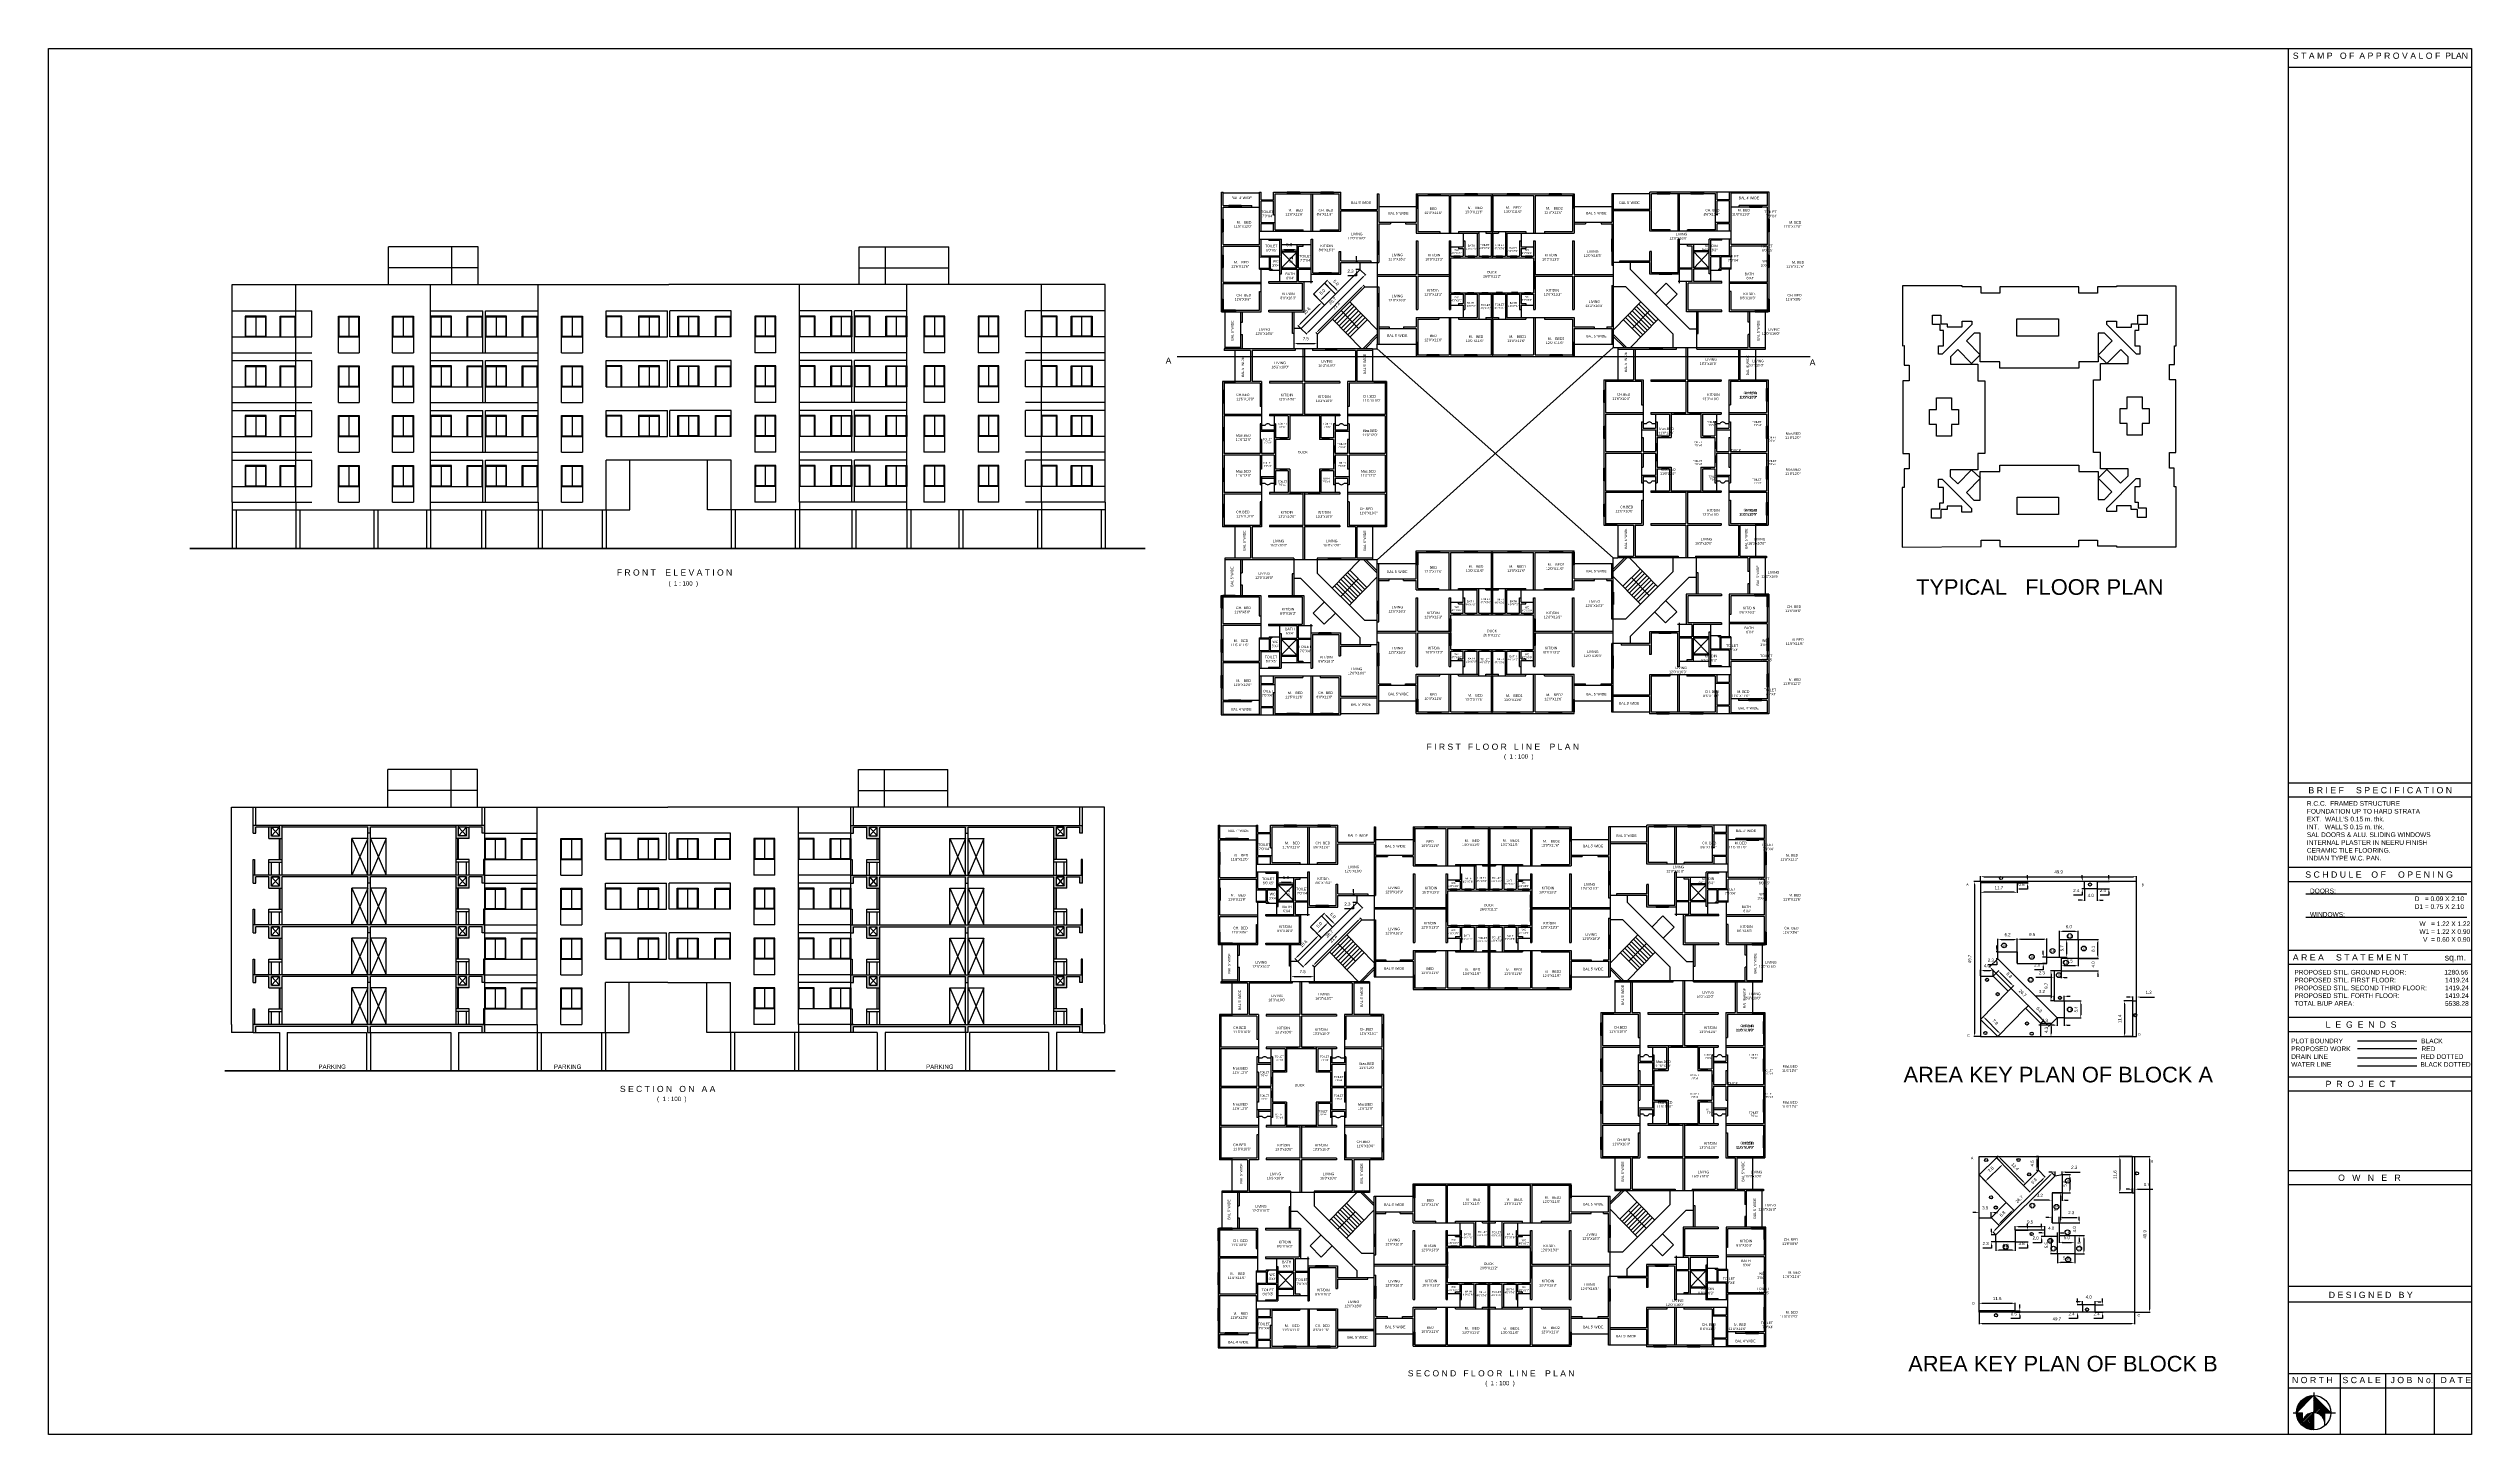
# Model space of a CAD drawing. Header units: inches. Extents: x -539 to 236, y -91 to 352.
import ezdxf

# ---------------------------------------------------------------- set-up
doc = ezdxf.new("R2010")
doc.units = ezdxf.units.IN
doc.header["$LTSCALE"] = 5
doc.header["$MEASUREMENT"] = 0
doc.layers.add('Floor', color=10, linetype='Continuous', lineweight=30)
doc.layers.add('out line', color=10, linetype='Continuous')
doc.styles.add('ROMANS', font='arial.ttf')
doc.styles.get("Standard").update_dxf_attribs({"font": 'arial.ttf'})
doc.styles.add('style1', font='swissk.ttf')
doc.dimstyles.get("Standard").update_dxf_attribs({"dimtxt": 1, "dimasz": 1, "dimexe": 0.18, "dimexo": 0.0625, "dimgap": 1, "dimtad": 1, "dimtoh": 1, "dimdec": 1, "dimzin": 0, "dimdsep": 46, "dimtxsty": 'Standard', "dimcen": 0.09, "dimadec": 0, "dimazin": 0, "dimtfac": 1, "dimtdec": 1, "dimtofl": 0, "dimtmove": 0, "dimatfit": 3, "dimfxl": 1, "dimtolj": 1, "dimtzin": 0, "dimarcsym": 0})
pattern_1 = [(45, (-147, 10.5), (-0.26516504, 0.26516504), [])]

# ---------------------------------------------------------------- blocks, each defined once
blk = doc.blocks.new('*D1')
at = {"color": 0, "lineweight": -2, "transparency": 16777216}
for p, q in [((-120.41, 79.21), (-118.66, 77.46)), ((-136.99, 59.38), (-119.5, 76.88)), ((-139.32, 60.3), (-137.57, 58.55))]:
    blk.add_line(p, q, dxfattribs=at)
at = {"color": 0, "transparency": 16777216}
for points in [[(-119.61, 77), (-119.38, 76.76), (-118.79, 77.59)], [(-137.11, 59.5), (-136.87, 59.27), (-137.7, 58.68)]]:
    blk.add_solid(points, dxfattribs=at)
at = {"layer": 'Defpoints', "color": 0, "transparency": 16777216}
for p in [(-120.45, 79.25), (-118.79, 77.59), (-139.36, 60.34)]:
    blk.add_point(p, dxfattribs=at)
at = {"color": 0, "transparency": 16777216, "insert": (-129.31, 69.2), "char_height": 1, "attachment_point": 5, "rotation": 45}
blk.add_mtext('\\A1;26.7', dxfattribs=at)
blk = doc.blocks.new('*D2')
at = {"color": 0, "lineweight": -2, "transparency": 16777216}
for p, q in [((-133.82, 59.71), (-120.1, 73.44)), ((-119.02, 73.77), (-119.52, 74.27)), ((-134.16, 58.63), (-134.66, 59.13))]:
    blk.add_line(p, q, dxfattribs=at)
at = {"color": 0, "transparency": 16777216}
for points in [[(-120.21, 73.56), (-119.98, 73.32), (-119.39, 74.15)], [(-133.94, 59.83), (-133.7, 59.6), (-134.53, 59.01)]]:
    blk.add_solid(points, dxfattribs=at)
at = {"layer": 'Defpoints', "color": 0, "transparency": 16777216}
for p in [(-119.39, 74.15), (-118.97, 73.73), (-134.11, 58.59)]:
    blk.add_point(p, dxfattribs=at)
at = {"color": 0, "transparency": 16777216, "insert": (-128.02, 67.64), "char_height": 1, "attachment_point": 5, "rotation": 45}
blk.add_mtext('\\A1;21.4', dxfattribs=at)
blk = doc.blocks.new('*D3')
at = {"color": 0, "lineweight": -2, "transparency": 16777216}
for p, q in [((-139.55, 61.95), (-133.43, 68.03)), ((-131.86, 67.88), (-132.84, 68.87)), ((-139.41, 60.38), (-140.39, 61.37))]:
    blk.add_line(p, q, dxfattribs=at)
at = {"color": 0, "transparency": 16777216}
for points in [[(-139.67, 62.07), (-139.43, 61.83), (-140.26, 61.24)], [(-133.54, 68.15), (-133.31, 67.92), (-132.72, 68.74)]]:
    blk.add_solid(points, dxfattribs=at)
at = {"layer": 'Defpoints', "color": 0, "transparency": 16777216}
for p in [(-132.72, 68.74), (-131.82, 67.83), (-139.36, 60.34)]:
    blk.add_point(p, dxfattribs=at)
at = {"color": 0, "transparency": 16777216, "insert": (-137.55, 66.06), "char_height": 1, "attachment_point": 5, "rotation": 44.81031}
blk.add_mtext('\\A1;10.6', dxfattribs=at)
blk = doc.blocks.new('*D4')
at = {"color": 0, "lineweight": -2, "transparency": 16777216}
for p, q in [((-135.32, 71.36), (-133.13, 69.16)), ((-132.55, 69.99), (-130.42, 72.11)), ((-131.77, 74.89), (-129.59, 72.68))]:
    blk.add_line(p, q, dxfattribs=at)
at = {"color": 0, "transparency": 16777216}
for points in [[(-132.67, 70.11), (-132.43, 69.87), (-133.26, 69.29)], [(-130.54, 72.23), (-130.31, 71.99), (-129.71, 72.81)]]:
    blk.add_solid(points, dxfattribs=at)
at = {"layer": 'Defpoints', "color": 0, "transparency": 16777216}
for p in [(-135.37, 71.41), (-131.82, 74.93), (-129.71, 72.81)]:
    blk.add_point(p, dxfattribs=at)
at = {"color": 0, "transparency": 16777216, "insert": (-132.55, 72.12), "char_height": 1, "attachment_point": 5, "rotation": 44.81031}
blk.add_mtext('\\A1;5.0', dxfattribs=at)
blk = doc.blocks.new('*D5')
at = {"color": 0, "lineweight": -2, "transparency": 16777216}
for p, q in [((-131.77, 74.97), (-130.88, 75.87)), ((-130.3, 75.04), (-128.19, 72.93)), ((-128.25, 71.45), (-127.35, 72.35))]:
    blk.add_line(p, q, dxfattribs=at)
at = {"color": 0, "transparency": 16777216}
for points in [[(-130.18, 75.15), (-130.42, 74.92), (-131.01, 75.74)], [(-128.07, 73.04), (-128.31, 72.81), (-127.48, 72.22)]]:
    blk.add_solid(points, dxfattribs=at)
at = {"layer": 'Defpoints', "color": 0, "transparency": 16777216}
for p in [(-131.82, 74.93), (-128.3, 71.41), (-127.48, 72.22)]:
    blk.add_point(p, dxfattribs=at)
at = {"color": 0, "transparency": 16777216, "insert": (-128.18, 75.05), "char_height": 1, "attachment_point": 5, "rotation": 315}
blk.add_mtext('\\A1;5.0', dxfattribs=at)
blk = doc.blocks.new('*D6')
at = {"color": 0, "lineweight": -2, "transparency": 16777216}
for p, q in [((-121.28, 81.5), (-121.8, 81.5)), ((-120.51, 79.25), (-121.8, 79.25)), ((-121.62, 82.5), (-121.62, 83.5)), ((-121.62, 78.25), (-121.62, 77.25)), ((-121.62, 77.25), (-124.46, 77.25))]:
    blk.add_line(p, q, dxfattribs=at)
at = {"color": 0, "transparency": 16777216}
for points in [[(-121.79, 82.5), (-121.45, 82.5), (-121.62, 81.5)], [(-121.79, 78.25), (-121.45, 78.25), (-121.62, 79.25)]]:
    blk.add_solid(points, dxfattribs=at)
at = {"layer": 'Defpoints', "color": 0, "transparency": 16777216}
for p in [(-121.62, 79.25), (-121.22, 81.5), (-120.45, 79.25)]:
    blk.add_point(p, dxfattribs=at)
at = {"color": 0, "transparency": 16777216, "insert": (-123.54, 78.76), "char_height": 1, "attachment_point": 5}
blk.add_mtext('\\A1;2.3', dxfattribs=at)
blk = doc.blocks.new('*D7')
at = {"color": 0, "lineweight": -2, "transparency": 16777216}
for p, q in [((-141.61, 55.67), (-141.61, 55.79)), ((-140.61, 55.61), (-135.11, 55.61)), ((-134.11, 55.67), (-134.11, 55.79))]:
    blk.add_line(p, q, dxfattribs=at)
at = {"color": 0, "transparency": 16777216}
for points in [[(-140.61, 55.78), (-140.61, 55.44), (-141.61, 55.61)], [(-135.11, 55.78), (-135.11, 55.44), (-134.11, 55.61)]]:
    blk.add_solid(points, dxfattribs=at)
at = {"layer": 'Defpoints', "color": 0, "transparency": 16777216}
for p in [(-141.61, 55.61), (-134.11, 55.61), (-134.11, 55.61)]:
    blk.add_point(p, dxfattribs=at)
at = {"color": 0, "transparency": 16777216, "insert": (-137.86, 57.12), "char_height": 1, "attachment_point": 5}
blk.add_mtext('\\A1;7.5', dxfattribs=at)
blk = doc.blocks.new('*D8')
at = {"color": 0, "lineweight": -2, "transparency": 16777216}
for p, q in [((-145.65, 85.76), (-145.65, 85.88)), ((-144.65, 85.7), (-141.65, 85.7)), ((-140.65, 85.76), (-140.65, 85.88))]:
    blk.add_line(p, q, dxfattribs=at)
at = {"color": 0, "transparency": 16777216}
for points in [[(-144.65, 85.87), (-144.65, 85.53), (-145.65, 85.7)], [(-141.65, 85.87), (-141.65, 85.53), (-140.65, 85.7)]]:
    blk.add_solid(points, dxfattribs=at)
at = {"layer": 'Defpoints', "color": 0, "transparency": 16777216}
for p in [(-145.65, 85.7), (-140.65, 85.7), (-140.65, 85.7)]:
    blk.add_point(p, dxfattribs=at)
at = {"color": 0, "transparency": 16777216, "insert": (-143.15, 87.21), "char_height": 1, "attachment_point": 5}
blk.add_mtext('\\A1;5.0', dxfattribs=at)
blk = doc.blocks.new('*D9')
at = {"color": 0, "lineweight": -2, "transparency": 16777216}
for p, q in [((-140.71, 84.92), (-141.16, 84.92)), ((-140.71, 79.76), (-141.16, 79.76)), ((-140.98, 83.92), (-140.98, 80.76))]:
    blk.add_line(p, q, dxfattribs=at)
at = {"color": 0, "transparency": 16777216}
for points in [[(-141.15, 83.92), (-140.82, 83.92), (-140.98, 84.92)], [(-141.15, 80.76), (-140.82, 80.76), (-140.98, 79.76)]]:
    blk.add_solid(points, dxfattribs=at)
at = {"layer": 'Defpoints', "color": 0, "transparency": 16777216}
for p in [(-140.98, 79.76), (-140.65, 84.92), (-140.65, 79.76)]:
    blk.add_point(p, dxfattribs=at)
at = {"color": 0, "transparency": 16777216, "insert": (-142.49, 82.34), "char_height": 1, "attachment_point": 5, "rotation": 90}
blk.add_mtext('\\A1;5.2', dxfattribs=at)
blk = doc.blocks.new('*D10')
at = {"layer": 'Defpoints', "color": 0, "transparency": 16777216}
for p in [(78.98, 85.99), (128.88, 87.5), (128.88, 85.99)]:
    blk.add_point(p, dxfattribs=at)
at = {"layer": 'out line', "color": 0, "lineweight": -2, "transparency": 16777216}
for p, q in [((78.98, 86.05), (78.98, 87.68)), ((79.98, 87.5), (127.88, 87.5)), ((128.88, 86.05), (128.88, 87.68))]:
    blk.add_line(p, q, dxfattribs=at)
at = {"layer": 'out line', "color": 0, "transparency": 16777216}
for points in [[(79.98, 87.67), (79.98, 87.33), (78.98, 87.5)], [(127.88, 87.67), (127.88, 87.33), (128.88, 87.5)]]:
    blk.add_solid(points, dxfattribs=at)
at = {"layer": 'out line', "color": 0, "transparency": 16777216, "insert": (103.93, 89.01), "char_height": 1, "attachment_point": 5}
blk.add_mtext('\\A1;49.9', dxfattribs=at)
blk = doc.blocks.new('*D11')
at = {"layer": 'Defpoints', "color": 0, "transparency": 16777216}
for p in [(78.98, 85.99), (77, 36.33), (78.98, 36.33)]:
    blk.add_point(p, dxfattribs=at)
at = {"layer": 'out line', "color": 0, "lineweight": -2, "transparency": 16777216}
for p, q in [((78.92, 85.99), (76.82, 85.99)), ((77, 84.99), (77, 37.33)), ((78.92, 36.33), (76.82, 36.33))]:
    blk.add_line(p, q, dxfattribs=at)
at = {"layer": 'out line', "color": 0, "transparency": 16777216}
for points in [[(76.83, 84.99), (77.17, 84.99), (77, 85.99)], [(76.83, 37.33), (77.17, 37.33), (77, 36.33)]]:
    blk.add_solid(points, dxfattribs=at)
at = {"layer": 'out line', "color": 0, "transparency": 16777216, "insert": (75.49, 61.16), "char_height": 1, "attachment_point": 5, "rotation": 90}
blk.add_mtext('\\A1;49.7', dxfattribs=at)
blk = doc.blocks.new('*D12')
at = {"layer": 'Defpoints', "color": 0, "transparency": 16777216}
for p in [(98.17, 40.58), (98.17, 36.33), (101.5, 36.33)]:
    blk.add_point(p, dxfattribs=at)
at = {"layer": 'out line', "color": 0, "lineweight": -2, "transparency": 16777216}
for p, q in [((98.23, 40.58), (101.68, 40.58)), ((101.5, 39.58), (101.5, 37.33)), ((98.23, 36.33), (101.68, 36.33))]:
    blk.add_line(p, q, dxfattribs=at)
at = {"layer": 'out line', "color": 0, "transparency": 16777216}
for points in [[(101.33, 39.58), (101.67, 39.58), (101.5, 40.58)], [(101.33, 37.33), (101.67, 37.33), (101.5, 36.33)]]:
    blk.add_solid(points, dxfattribs=at)
at = {"layer": 'out line', "color": 0, "transparency": 16777216, "insert": (99.99, 38.45), "char_height": 1, "attachment_point": 5, "rotation": 90}
blk.add_mtext('\\A1;4.3', dxfattribs=at)
blk = doc.blocks.new('*D13')
at = {"layer": 'Defpoints', "color": 0, "transparency": 16777216}
for p in [(78.98, 55.71), (83.03, 57.5), (83.03, 55.71)]:
    blk.add_point(p, dxfattribs=at)
at = {"layer": 'out line', "color": 0, "lineweight": -2, "transparency": 16777216}
for p, q in [((78.98, 55.78), (78.98, 57.68)), ((79.98, 57.5), (82.03, 57.5)), ((83.03, 55.78), (83.03, 57.68))]:
    blk.add_line(p, q, dxfattribs=at)
at = {"layer": 'out line', "color": 0, "transparency": 16777216}
for points in [[(79.98, 57.67), (79.98, 57.33), (78.98, 57.5)], [(82.03, 57.67), (82.03, 57.33), (83.03, 57.5)]]:
    blk.add_solid(points, dxfattribs=at)
at = {"layer": 'out line', "color": 0, "transparency": 16777216, "insert": (81, 59.01), "char_height": 1, "attachment_point": 5}
blk.add_mtext('\\A1;4.0', dxfattribs=at)
blk = doc.blocks.new('*D14')
at = {"layer": 'Defpoints', "color": 0, "transparency": 16777216}
for p in [(83.03, 55.71), (87.84, 50.9), (89.47, 52.53)]:
    blk.add_point(p, dxfattribs=at)
at = {"layer": 'out line', "color": 0, "lineweight": -2, "transparency": 16777216}
for p, q in [((83.07, 55.76), (84.78, 57.47)), ((85.36, 56.64), (88.76, 53.24)), ((87.88, 50.95), (89.6, 52.66))]:
    blk.add_line(p, q, dxfattribs=at)
at = {"layer": 'out line', "color": 0, "transparency": 16777216}
for points in [[(85.48, 56.75), (85.25, 56.52), (84.66, 57.34)], [(88.88, 53.36), (88.64, 53.12), (89.47, 52.53)]]:
    blk.add_solid(points, dxfattribs=at)
at = {"layer": 'out line', "color": 0, "transparency": 16777216, "insert": (88.13, 56.01), "char_height": 1, "attachment_point": 5, "rotation": 315}
blk.add_mtext('\\A1;6.8', dxfattribs=at)
blk = doc.blocks.new('*D15')
at = {"layer": 'Defpoints', "color": 0, "transparency": 16777216}
for p in [(93.36, 45.39), (98.17, 40.58), (99.06, 41.47)]:
    blk.add_point(p, dxfattribs=at)
at = {"layer": 'out line', "color": 0, "lineweight": -2, "transparency": 16777216}
for p, q in [((93.4, 45.43), (94.38, 46.41)), ((94.96, 45.57), (98.35, 42.18)), ((98.21, 40.62), (99.19, 41.6))]:
    blk.add_line(p, q, dxfattribs=at)
at = {"layer": 'out line', "color": 0, "transparency": 16777216}
for points in [[(95.07, 45.69), (94.84, 45.46), (94.25, 46.28)], [(98.47, 42.29), (98.24, 42.06), (99.06, 41.47)]]:
    blk.add_solid(points, dxfattribs=at)
at = {"layer": 'out line', "color": 0, "transparency": 16777216, "insert": (97.72, 44.94), "char_height": 1, "attachment_point": 5, "rotation": 315}
blk.add_mtext('\\A1;6.8', dxfattribs=at)
blk = doc.blocks.new('*D16')
at = {"layer": 'Defpoints', "color": 0, "transparency": 16777216}
for p in [(78.98, 41.84), (84.49, 36.33), (85.34, 37.17)]:
    blk.add_point(p, dxfattribs=at)
at = {"layer": 'out line', "color": 0, "lineweight": -2, "transparency": 16777216}
for p, q in [((79.02, 41.89), (79.96, 42.82)), ((80.54, 41.99), (84.64, 37.88)), ((84.54, 36.37), (85.47, 37.3))]:
    blk.add_line(p, q, dxfattribs=at)
at = {"layer": 'out line', "color": 0, "transparency": 16777216}
for points in [[(80.66, 42.1), (80.42, 41.87), (79.83, 42.69)], [(84.75, 38), (84.52, 37.76), (85.34, 37.17)]]:
    blk.add_solid(points, dxfattribs=at)
at = {"layer": 'out line', "color": 0, "transparency": 16777216, "insert": (83.66, 41), "char_height": 1, "attachment_point": 5, "rotation": 314.96391}
blk.add_mtext('\\A1;7.8', dxfattribs=at)
blk = doc.blocks.new('*D17')
at = {"layer": 'Defpoints', "color": 0, "transparency": 16777216}
for p in [(84.51, 61.24), (100.81, 39.72), (103.42, 42.33)]:
    blk.add_point(p, dxfattribs=at)
at = {"layer": 'out line', "color": 0, "lineweight": -2, "transparency": 16777216}
for p, q in [((84.46, 61.19), (81.77, 58.5)), ((82.61, 57.92), (100.1, 40.43)), ((103.37, 42.28), (100.68, 39.59))]:
    blk.add_line(p, q, dxfattribs=at)
at = {"layer": 'out line', "color": 0, "transparency": 16777216}
for points in [[(82.73, 58.04), (82.49, 57.8), (81.9, 58.63)], [(100.22, 40.54), (99.99, 40.31), (100.81, 39.72)]]:
    blk.add_solid(points, dxfattribs=at)
at = {"layer": 'out line', "color": 0, "transparency": 16777216, "insert": (92.42, 50.24), "char_height": 1, "attachment_point": 5, "rotation": 315}
blk.add_mtext('\\A1;26.7', dxfattribs=at)
blk = doc.blocks.new('*D18')
at = {"layer": 'Defpoints', "color": 0, "transparency": 16777216}
for p in [(84.51, 63.49), (84.14, 61.24), (84.51, 61.24)]:
    blk.add_point(p, dxfattribs=at)
at = {"layer": 'out line', "color": 0, "lineweight": -2, "transparency": 16777216}
for p, q in [((84.44, 63.49), (83.96, 63.49)), ((84.14, 64.49), (84.14, 65.49)), ((84.14, 59.24), (81.3, 59.24)), ((84.44, 61.24), (83.96, 61.24)), ((84.14, 60.24), (84.14, 59.24))]:
    blk.add_line(p, q, dxfattribs=at)
at = {"layer": 'out line', "color": 0, "transparency": 16777216}
for points in [[(83.97, 64.49), (84.3, 64.49), (84.14, 63.49)], [(83.97, 60.24), (84.3, 60.24), (84.14, 61.24)]]:
    blk.add_solid(points, dxfattribs=at)
at = {"layer": 'out line', "color": 0, "transparency": 16777216, "insert": (82.22, 60.75), "char_height": 1, "attachment_point": 5}
blk.add_mtext('\\A1;2.3', dxfattribs=at)
blk = doc.blocks.new('*D19')
at = {"layer": 'Defpoints', "color": 0, "transparency": 16777216}
for p in [(103.42, 42.33), (103.42, 40), (105.67, 42.33)]:
    blk.add_point(p, dxfattribs=at)
at = {"layer": 'out line', "color": 0, "lineweight": -2, "transparency": 16777216}
for p, q in [((102.42, 40), (97.58, 40)), ((103.42, 42.26), (103.42, 39.82)), ((105.67, 42.26), (105.67, 39.82)), ((106.67, 40), (107.67, 40))]:
    blk.add_line(p, q, dxfattribs=at)
at = {"layer": 'out line', "color": 0, "transparency": 16777216}
for points in [[(102.42, 40.17), (102.42, 39.83), (103.42, 40)], [(106.67, 40.17), (106.67, 39.83), (105.67, 40)]]:
    blk.add_solid(points, dxfattribs=at)
at = {"layer": 'out line', "color": 0, "transparency": 16777216, "insert": (99.5, 41.51), "char_height": 1, "attachment_point": 5}
blk.add_mtext('\\A1;2.3', dxfattribs=at)
blk = doc.blocks.new('*D20')
at = {"layer": 'Defpoints', "color": 0, "transparency": 16777216}
for p in [(110.21, 67.42), (116.5, 67.42), (110.21, 61.37)]:
    blk.add_point(p, dxfattribs=at)
at = {"layer": 'out line', "color": 0, "lineweight": -2, "transparency": 16777216}
for p, q in [((110.27, 67.42), (116.68, 67.42)), ((116.5, 62.37), (116.5, 66.42)), ((110.27, 61.37), (116.68, 61.37))]:
    blk.add_line(p, q, dxfattribs=at)
at = {"layer": 'out line', "color": 0, "transparency": 16777216}
for points in [[(116.33, 66.42), (116.67, 66.42), (116.5, 67.42)], [(116.33, 62.37), (116.67, 62.37), (116.5, 61.37)]]:
    blk.add_solid(points, dxfattribs=at)
at = {"layer": 'out line', "color": 0, "transparency": 16777216, "insert": (114.99, 64.4), "char_height": 1, "attachment_point": 5, "rotation": 90}
blk.add_mtext('\\A1;6.1', dxfattribs=at)
blk = doc.blocks.new('*D21')
at = {"layer": 'Defpoints', "color": 0, "transparency": 16777216}
for p in [(104.21, 70), (104.21, 67.42), (110.21, 67.42)]:
    blk.add_point(p, dxfattribs=at)
at = {"layer": 'out line', "color": 0, "lineweight": -2, "transparency": 16777216}
for p, q in [((104.21, 67.48), (104.21, 70.18)), ((109.21, 70), (105.21, 70)), ((110.21, 67.48), (110.21, 70.18))]:
    blk.add_line(p, q, dxfattribs=at)
at = {"layer": 'out line', "color": 0, "transparency": 16777216}
for points in [[(105.21, 70.17), (105.21, 69.83), (104.21, 70)], [(109.21, 70.17), (109.21, 69.83), (110.21, 70)]]:
    blk.add_solid(points, dxfattribs=at)
at = {"layer": 'out line', "color": 0, "transparency": 16777216, "insert": (107.21, 71.51), "char_height": 1, "attachment_point": 5}
blk.add_mtext('\\A1;6.0', dxfattribs=at)
blk = doc.blocks.new('*D22')
at = {"layer": 'Defpoints', "color": 0, "transparency": 16777216}
for p in [(104.21, 67.42), (104.21, 61.75), (106.5, 61.75)]:
    blk.add_point(p, dxfattribs=at)
at = {"layer": 'out line', "color": 0, "lineweight": -2, "transparency": 16777216}
for p, q in [((104.27, 67.42), (106.68, 67.42)), ((106.5, 66.42), (106.5, 62.75)), ((104.27, 61.75), (106.68, 61.75))]:
    blk.add_line(p, q, dxfattribs=at)
at = {"layer": 'out line', "color": 0, "transparency": 16777216}
for points in [[(106.33, 66.42), (106.67, 66.42), (106.5, 67.42)], [(106.33, 62.75), (106.67, 62.75), (106.5, 61.75)]]:
    blk.add_solid(points, dxfattribs=at)
at = {"layer": 'out line', "color": 0, "transparency": 16777216, "insert": (104.99, 64.58), "char_height": 1, "attachment_point": 5, "rotation": 90}
blk.add_mtext('\\A1;5.7', dxfattribs=at)
blk = doc.blocks.new('*D23')
at = {"layer": 'Defpoints', "color": 0, "transparency": 16777216}
for p in [(104.71, 61.42), (104.71, 59), (110.21, 61.37)]:
    blk.add_point(p, dxfattribs=at)
at = {"layer": 'out line', "color": 0, "lineweight": -2, "transparency": 16777216}
for p, q in [((104.71, 61.35), (104.71, 58.82)), ((109.21, 59), (105.71, 59)), ((110.21, 61.31), (110.21, 58.82))]:
    blk.add_line(p, q, dxfattribs=at)
at = {"layer": 'out line', "color": 0, "transparency": 16777216}
for points in [[(105.71, 59.17), (105.71, 58.83), (104.71, 59)], [(109.21, 59.17), (109.21, 58.83), (110.21, 59)]]:
    blk.add_solid(points, dxfattribs=at)
at = {"layer": 'out line', "color": 0, "transparency": 16777216, "insert": (107.46, 60.51), "char_height": 1, "attachment_point": 5}
blk.add_mtext('\\A1;5.5', dxfattribs=at)
blk = doc.blocks.new('*D24')
at = {"layer": 'Defpoints', "color": 0, "transparency": 16777216}
for p in [(104.71, 61.42), (104.71, 57.42), (116.5, 57.42)]:
    blk.add_point(p, dxfattribs=at)
at = {"layer": 'out line', "color": 0, "lineweight": -2, "transparency": 16777216}
for p, q in [((116.5, 62.42), (116.5, 63.42)), ((104.77, 61.42), (116.68, 61.42)), ((104.77, 57.42), (116.68, 57.42)), ((116.5, 56.42), (116.5, 55.42))]:
    blk.add_line(p, q, dxfattribs=at)
at = {"layer": 'out line', "color": 0, "transparency": 16777216}
for points in [[(116.33, 62.42), (116.67, 62.42), (116.5, 61.42)], [(116.33, 56.42), (116.67, 56.42), (116.5, 57.42)]]:
    blk.add_solid(points, dxfattribs=at)
at = {"layer": 'out line', "color": 0, "transparency": 16777216, "insert": (114.99, 59.42), "char_height": 1, "attachment_point": 5, "rotation": 90}
blk.add_mtext('\\A1;4.0', dxfattribs=at)
blk = doc.blocks.new('*D25')
at = {"layer": 'Defpoints', "color": 0, "transparency": 16777216}
for p in [(102.46, 57.42), (102.46, 55.23), (104.71, 57.42)]:
    blk.add_point(p, dxfattribs=at)
at = {"layer": 'out line', "color": 0, "lineweight": -2, "transparency": 16777216}
for p, q in [((101.46, 55.23), (96.62, 55.23)), ((102.46, 57.35), (102.46, 55.05)), ((104.71, 57.35), (104.71, 55.05)), ((105.71, 55.23), (106.71, 55.23))]:
    blk.add_line(p, q, dxfattribs=at)
at = {"layer": 'out line', "color": 0, "transparency": 16777216}
for points in [[(101.46, 55.39), (101.46, 55.06), (102.46, 55.23)], [(105.71, 55.39), (105.71, 55.06), (104.71, 55.23)]]:
    blk.add_solid(points, dxfattribs=at)
at = {"layer": 'out line', "color": 0, "transparency": 16777216, "insert": (98.54, 56.74), "char_height": 1, "attachment_point": 5}
blk.add_mtext('\\A1;2.3', dxfattribs=at)
blk = doc.blocks.new('*D26')
at = {"layer": 'Defpoints', "color": 0, "transparency": 16777216}
for p in [(102.46, 57.42), (101.5, 47.74), (102.46, 47.74)]:
    blk.add_point(p, dxfattribs=at)
at = {"layer": 'out line', "color": 0, "lineweight": -2, "transparency": 16777216}
for p, q in [((102.39, 57.42), (101.32, 57.42)), ((101.5, 56.42), (101.5, 48.74)), ((102.39, 47.74), (101.32, 47.74))]:
    blk.add_line(p, q, dxfattribs=at)
at = {"layer": 'out line', "color": 0, "transparency": 16777216}
for points in [[(101.33, 56.42), (101.67, 56.42), (101.5, 57.42)], [(101.33, 48.74), (101.67, 48.74), (101.5, 47.74)]]:
    blk.add_solid(points, dxfattribs=at)
at = {"layer": 'out line', "color": 0, "transparency": 16777216, "insert": (99.99, 52.58), "char_height": 1, "attachment_point": 5, "rotation": 90}
blk.add_mtext('\\A1;9.7', dxfattribs=at)
blk = doc.blocks.new('*D27')
at = {"layer": 'Defpoints', "color": 0, "transparency": 16777216}
for p in [(102.46, 49.24), (102.46, 47.74), (105.67, 47.74)]:
    blk.add_point(p, dxfattribs=at)
at = {"layer": 'out line', "color": 0, "lineweight": -2, "transparency": 16777216}
for p, q in [((101.46, 49.24), (96.65, 49.24)), ((102.46, 47.8), (102.46, 49.42)), ((105.67, 47.8), (105.67, 49.42)), ((106.67, 49.24), (107.67, 49.24))]:
    blk.add_line(p, q, dxfattribs=at)
at = {"layer": 'out line', "color": 0, "transparency": 16777216}
for points in [[(101.46, 49.41), (101.46, 49.08), (102.46, 49.24)], [(106.67, 49.41), (106.67, 49.08), (105.67, 49.24)]]:
    blk.add_solid(points, dxfattribs=at)
at = {"layer": 'out line', "color": 0, "transparency": 16777216, "insert": (98.55, 50.75), "char_height": 1, "attachment_point": 5}
blk.add_mtext('\\A1;3.2', dxfattribs=at)
blk = doc.blocks.new('*D28')
at = {"layer": 'Defpoints', "color": 0, "transparency": 16777216}
for p in [(105.67, 47.74), (105.67, 42.33), (111, 42.33)]:
    blk.add_point(p, dxfattribs=at)
at = {"layer": 'out line', "color": 0, "lineweight": -2, "transparency": 16777216}
for p, q in [((105.73, 47.74), (111.18, 47.74)), ((111, 46.74), (111, 43.33)), ((105.73, 42.33), (111.18, 42.33))]:
    blk.add_line(p, q, dxfattribs=at)
at = {"layer": 'out line', "color": 0, "transparency": 16777216}
for points in [[(110.83, 46.74), (111.17, 46.74), (111, 47.74)], [(110.83, 43.33), (111.17, 43.33), (111, 42.33)]]:
    blk.add_solid(points, dxfattribs=at)
at = {"layer": 'out line', "color": 0, "transparency": 16777216, "insert": (109.49, 45.03), "char_height": 1, "attachment_point": 5, "rotation": 90}
blk.add_mtext('\\A1;5.4', dxfattribs=at)
blk = doc.blocks.new('*D29')
at = {"layer": 'Defpoints', "color": 0, "transparency": 16777216}
for p in [(99, 59.74), (100.21, 61.75), (100.21, 59.74)]:
    blk.add_point(p, dxfattribs=at)
at = {"layer": 'out line', "color": 0, "lineweight": -2, "transparency": 16777216}
for p, q in [((99, 62.75), (99, 63.75)), ((99, 57.74), (96.17, 57.74)), ((100.14, 61.75), (98.82, 61.75)), ((100.14, 59.74), (98.82, 59.74)), ((99, 58.74), (99, 57.74))]:
    blk.add_line(p, q, dxfattribs=at)
at = {"layer": 'out line', "color": 0, "transparency": 16777216}
for points in [[(98.83, 62.75), (99.17, 62.75), (99, 61.75)], [(98.83, 58.74), (99.17, 58.74), (99, 59.74)]]:
    blk.add_solid(points, dxfattribs=at)
at = {"layer": 'out line', "color": 0, "transparency": 16777216, "insert": (97.08, 59.25), "char_height": 1, "attachment_point": 5}
blk.add_mtext('\\A1;2.0', dxfattribs=at)
blk = doc.blocks.new('*D30')
at = {"layer": 'Defpoints', "color": 0, "transparency": 16777216}
for p in [(100.21, 67.5), (90.71, 59.74), (100.21, 59.74)]:
    blk.add_point(p, dxfattribs=at)
at = {"layer": 'out line', "color": 0, "lineweight": -2, "transparency": 16777216}
for p, q in [((90.71, 59.8), (90.71, 67.68)), ((91.71, 67.5), (99.21, 67.5)), ((100.21, 59.8), (100.21, 67.68))]:
    blk.add_line(p, q, dxfattribs=at)
at = {"layer": 'out line', "color": 0, "transparency": 16777216}
for points in [[(91.71, 67.67), (91.71, 67.33), (90.71, 67.5)], [(99.21, 67.67), (99.21, 67.33), (100.21, 67.5)]]:
    blk.add_solid(points, dxfattribs=at)
at = {"layer": 'out line', "color": 0, "transparency": 16777216, "insert": (95.46, 69.01), "char_height": 1, "attachment_point": 5}
blk.add_mtext('\\A1;9.5', dxfattribs=at)
blk = doc.blocks.new('*D31')
at = {"layer": 'Defpoints', "color": 0, "transparency": 16777216}
for p in [(84.51, 63.49), (90.71, 67.42), (90.71, 63.49)]:
    blk.add_point(p, dxfattribs=at)
at = {"layer": 'out line', "color": 0, "lineweight": -2, "transparency": 16777216}
for p, q in [((84.51, 63.55), (84.51, 67.6)), ((85.51, 67.42), (89.71, 67.42)), ((90.71, 63.55), (90.71, 67.6))]:
    blk.add_line(p, q, dxfattribs=at)
at = {"layer": 'out line', "color": 0, "transparency": 16777216}
for points in [[(85.51, 67.58), (85.51, 67.25), (84.51, 67.42)], [(89.71, 67.58), (89.71, 67.25), (90.71, 67.42)]]:
    blk.add_solid(points, dxfattribs=at)
at = {"layer": 'out line', "color": 0, "transparency": 16777216, "insert": (87.61, 68.93), "char_height": 1, "attachment_point": 5}
blk.add_mtext('\\A1;6.2', dxfattribs=at)
blk = doc.blocks.new('*D32')
at = {"layer": 'Defpoints', "color": 0, "transparency": 16777216}
for p in [(127.67, 47.74), (125, 36.33), (127.67, 36.33)]:
    blk.add_point(p, dxfattribs=at)
at = {"layer": 'out line', "color": 0, "lineweight": -2, "transparency": 16777216}
for p, q in [((127.6, 47.74), (124.82, 47.74)), ((125, 46.74), (125, 37.33)), ((127.6, 36.33), (124.82, 36.33))]:
    blk.add_line(p, q, dxfattribs=at)
at = {"layer": 'out line', "color": 0, "transparency": 16777216}
for points in [[(124.83, 46.74), (125.17, 46.74), (125, 47.74)], [(124.83, 37.33), (125.17, 37.33), (125, 36.33)]]:
    blk.add_solid(points, dxfattribs=at)
at = {"layer": 'out line', "color": 0, "transparency": 16777216, "insert": (123.5, 42.03), "char_height": 1, "attachment_point": 5, "rotation": 90}
blk.add_mtext('\\A1;11.4', dxfattribs=at)
blk = doc.blocks.new('*D33')
at = {"layer": 'Defpoints', "color": 0, "transparency": 16777216}
for p in [(127.67, 47.74), (128.88, 49), (128.88, 47.74)]:
    blk.add_point(p, dxfattribs=at)
at = {"layer": 'out line', "color": 0, "lineweight": -2, "transparency": 16777216}
for p, q in [((126.67, 49), (125.67, 49)), ((127.67, 47.8), (127.67, 49.18)), ((128.88, 47.8), (128.88, 49.18)), ((129.88, 49), (134.6, 49))]:
    blk.add_line(p, q, dxfattribs=at)
at = {"layer": 'out line', "color": 0, "transparency": 16777216}
for points in [[(126.67, 49.17), (126.67, 48.83), (127.67, 49)], [(129.88, 49.17), (129.88, 48.83), (128.88, 49)]]:
    blk.add_solid(points, dxfattribs=at)
at = {"layer": 'out line', "color": 0, "transparency": 16777216, "insert": (132.74, 50.5), "char_height": 1, "attachment_point": 5}
blk.add_mtext('\\A1;1.2', dxfattribs=at)
blk = doc.blocks.new('*D34')
at = {"layer": 'Defpoints', "color": 0, "transparency": 16777216}
for p in [(112.21, 83.59), (116.21, 83.59), (116.21, 80)]:
    blk.add_point(p, dxfattribs=at)
at = {"layer": 'out line', "color": 0, "lineweight": -2, "transparency": 16777216}
for p, q in [((111.21, 80), (110.21, 80)), ((112.21, 83.52), (112.21, 79.82)), ((116.21, 83.52), (116.21, 79.82)), ((117.21, 80), (118.21, 80))]:
    blk.add_line(p, q, dxfattribs=at)
at = {"layer": 'out line', "color": 0, "transparency": 16777216}
for points in [[(111.21, 80.17), (111.21, 79.83), (112.21, 80)], [(117.21, 80.17), (117.21, 79.83), (116.21, 80)]]:
    blk.add_solid(points, dxfattribs=at)
at = {"layer": 'out line', "color": 0, "transparency": 16777216, "insert": (114.21, 81.51), "char_height": 1, "attachment_point": 5}
blk.add_mtext('\\A1;4.0', dxfattribs=at)
blk = doc.blocks.new('*D35')
at = {"layer": 'Defpoints', "color": 0, "transparency": 16777216}
for p in [(112.21, 85.99), (111.5, 83.59), (112.21, 83.59)]:
    blk.add_point(p, dxfattribs=at)
at = {"layer": 'out line', "color": 0, "lineweight": -2, "transparency": 16777216}
for p, q in [((112.14, 85.99), (111.32, 85.99)), ((111.5, 86.99), (111.5, 87.99)), ((111.5, 81.59), (108.67, 81.59)), ((112.14, 83.59), (111.32, 83.59)), ((111.5, 82.59), (111.5, 81.59))]:
    blk.add_line(p, q, dxfattribs=at)
at = {"layer": 'out line', "color": 0, "transparency": 16777216}
for points in [[(111.33, 86.99), (111.67, 86.99), (111.5, 85.99)], [(111.33, 82.59), (111.67, 82.59), (111.5, 83.59)]]:
    blk.add_solid(points, dxfattribs=at)
at = {"layer": 'out line', "color": 0, "transparency": 16777216, "insert": (109.58, 83.09), "char_height": 1, "attachment_point": 5}
blk.add_mtext('\\A1;2.4', dxfattribs=at)
blk = doc.blocks.new('*D36')
at = {"layer": 'Defpoints', "color": 0, "transparency": 16777216}
for p in [(116.21, 85.99), (116.21, 83.59), (120, 83.59)]:
    blk.add_point(p, dxfattribs=at)
at = {"layer": 'out line', "color": 0, "lineweight": -2, "transparency": 16777216}
for p, q in [((116.27, 85.99), (120.18, 85.99)), ((120, 86.99), (120, 87.99)), ((116.27, 83.59), (120.18, 83.59)), ((120, 81.59), (117.17, 81.59)), ((120, 82.59), (120, 81.59))]:
    blk.add_line(p, q, dxfattribs=at)
at = {"layer": 'out line', "color": 0, "transparency": 16777216}
for points in [[(119.83, 86.99), (120.17, 86.99), (120, 85.99)], [(119.83, 82.59), (120.17, 82.59), (120, 83.59)]]:
    blk.add_solid(points, dxfattribs=at)
at = {"layer": 'out line', "color": 0, "transparency": 16777216, "insert": (118.08, 83.09), "char_height": 1, "attachment_point": 5}
blk.add_mtext('\\A1;2.4', dxfattribs=at)
blk = doc.blocks.new('*D37')
at = {"layer": 'Defpoints', "color": 0, "transparency": 16777216}
for p in [(90.71, 85.99), (90.71, 85.49), (94, 85.49)]:
    blk.add_point(p, dxfattribs=at)
at = {"layer": 'out line', "color": 0, "lineweight": -2, "transparency": 16777216}
for p, q in [((90.77, 85.99), (94.18, 85.99)), ((90.77, 85.49), (94.18, 85.49)), ((94, 86.99), (94, 87.99)), ((94, 83.49), (91.17, 83.49)), ((94, 84.49), (94, 83.49))]:
    blk.add_line(p, q, dxfattribs=at)
at = {"layer": 'out line', "color": 0, "transparency": 16777216}
for points in [[(93.83, 86.99), (94.17, 86.99), (94, 85.99)], [(93.83, 84.49), (94.17, 84.49), (94, 85.49)]]:
    blk.add_solid(points, dxfattribs=at)
at = {"layer": 'out line', "color": 0, "transparency": 16777216, "insert": (92.09, 85), "char_height": 1, "attachment_point": 5}
blk.add_mtext('\\A1;0.5', dxfattribs=at)
blk = doc.blocks.new('*D38')
at = {"layer": 'Defpoints', "color": 0, "transparency": 16777216}
for p in [(78.98, 85.49), (90.71, 85.49), (78.98, 82.5)]:
    blk.add_point(p, dxfattribs=at)
at = {"layer": 'out line', "color": 0, "lineweight": -2, "transparency": 16777216}
for p, q in [((78.98, 85.42), (78.98, 82.32)), ((90.71, 85.42), (90.71, 82.32)), ((89.71, 82.5), (79.98, 82.5))]:
    blk.add_line(p, q, dxfattribs=at)
at = {"layer": 'out line', "color": 0, "transparency": 16777216}
for points in [[(79.98, 82.67), (79.98, 82.33), (78.98, 82.5)], [(89.71, 82.67), (89.71, 82.33), (90.71, 82.5)]]:
    blk.add_solid(points, dxfattribs=at)
at = {"layer": 'out line', "color": 0, "transparency": 16777216, "insert": (84.84, 84), "char_height": 1, "attachment_point": 5}
blk.add_mtext('\\A1;11.7', dxfattribs=at)
blk = doc.blocks.new('*D39')
at = {"color": 0, "lineweight": -2, "transparency": 16777216}
for p, q in [((-135.99, 261.88), (-118.5, 279.38)), ((-119.41, 281.71), (-117.66, 279.96)), ((-138.32, 262.8), (-136.57, 261.05))]:
    blk.add_line(p, q, dxfattribs=at)
at = {"color": 0, "transparency": 16777216}
for points in [[(-118.61, 279.5), (-118.38, 279.26), (-117.79, 280.09)], [(-136.11, 262), (-135.87, 261.77), (-136.7, 261.18)]]:
    blk.add_solid(points, dxfattribs=at)
at = {"layer": 'Defpoints', "color": 0, "transparency": 16777216}
for p in [(-119.45, 281.75), (-117.79, 280.09), (-138.36, 262.84)]:
    blk.add_point(p, dxfattribs=at)
at = {"color": 0, "transparency": 16777216, "insert": (-128.31, 271.7), "char_height": 1, "attachment_point": 5, "rotation": 45}
blk.add_mtext('\\A1;26.7', dxfattribs=at)
blk = doc.blocks.new('*D40')
at = {"color": 0, "lineweight": -2, "transparency": 16777216}
for p, q in [((-132.82, 262.21), (-119.1, 275.94)), ((-118.02, 276.27), (-118.52, 276.77)), ((-133.16, 261.13), (-133.66, 261.63))]:
    blk.add_line(p, q, dxfattribs=at)
at = {"color": 0, "transparency": 16777216}
for points in [[(-119.21, 276.06), (-118.98, 275.82), (-118.39, 276.65)], [(-132.94, 262.33), (-132.7, 262.1), (-133.53, 261.51)]]:
    blk.add_solid(points, dxfattribs=at)
at = {"layer": 'Defpoints', "color": 0, "transparency": 16777216}
for p in [(-118.39, 276.65), (-117.97, 276.23), (-133.11, 261.09)]:
    blk.add_point(p, dxfattribs=at)
at = {"color": 0, "transparency": 16777216, "insert": (-127.02, 270.14), "char_height": 1, "attachment_point": 5, "rotation": 45}
blk.add_mtext('\\A1;21.4', dxfattribs=at)
blk = doc.blocks.new('*D41')
at = {"color": 0, "lineweight": -2, "transparency": 16777216}
for p, q in [((-130.86, 270.38), (-131.84, 271.37)), ((-138.41, 262.88), (-139.39, 263.87)), ((-138.55, 264.45), (-132.43, 270.53))]:
    blk.add_line(p, q, dxfattribs=at)
at = {"color": 0, "transparency": 16777216}
for points in [[(-138.67, 264.57), (-138.43, 264.33), (-139.26, 263.74)], [(-132.54, 270.65), (-132.31, 270.42), (-131.72, 271.24)]]:
    blk.add_solid(points, dxfattribs=at)
at = {"layer": 'Defpoints', "color": 0, "transparency": 16777216}
for p in [(-131.72, 271.24), (-130.82, 270.33), (-138.36, 262.84)]:
    blk.add_point(p, dxfattribs=at)
at = {"color": 0, "transparency": 16777216, "insert": (-136.55, 268.56), "char_height": 1, "attachment_point": 5, "rotation": 44.81031}
blk.add_mtext('\\A1;10.6', dxfattribs=at)
blk = doc.blocks.new('*D42')
at = {"color": 0, "lineweight": -2, "transparency": 16777216}
for p, q in [((-134.32, 273.86), (-132.13, 271.66)), ((-131.55, 272.49), (-129.42, 274.61)), ((-130.77, 277.39), (-128.59, 275.18))]:
    blk.add_line(p, q, dxfattribs=at)
at = {"color": 0, "transparency": 16777216}
for points in [[(-131.67, 272.61), (-131.43, 272.37), (-132.26, 271.79)], [(-129.54, 274.73), (-129.31, 274.49), (-128.71, 275.31)]]:
    blk.add_solid(points, dxfattribs=at)
at = {"layer": 'Defpoints', "color": 0, "transparency": 16777216}
for p in [(-134.37, 273.91), (-130.82, 277.43), (-128.71, 275.31)]:
    blk.add_point(p, dxfattribs=at)
at = {"color": 0, "transparency": 16777216, "insert": (-131.55, 274.62), "char_height": 1, "attachment_point": 5, "rotation": 44.81031}
blk.add_mtext('\\A1;5.0', dxfattribs=at)
blk = doc.blocks.new('*D43')
at = {"color": 0, "lineweight": -2, "transparency": 16777216}
for p, q in [((-130.77, 277.47), (-129.88, 278.37)), ((-129.3, 277.54), (-127.19, 275.43)), ((-127.25, 273.95), (-126.35, 274.85))]:
    blk.add_line(p, q, dxfattribs=at)
at = {"color": 0, "transparency": 16777216}
for points in [[(-129.18, 277.65), (-129.42, 277.42), (-130.01, 278.24)], [(-127.07, 275.54), (-127.31, 275.31), (-126.48, 274.72)]]:
    blk.add_solid(points, dxfattribs=at)
at = {"layer": 'Defpoints', "color": 0, "transparency": 16777216}
for p in [(-130.82, 277.43), (-127.3, 273.91), (-126.48, 274.72)]:
    blk.add_point(p, dxfattribs=at)
at = {"color": 0, "transparency": 16777216, "insert": (-127.18, 277.55), "char_height": 1, "attachment_point": 5, "rotation": 315}
blk.add_mtext('\\A1;5.0', dxfattribs=at)
blk = doc.blocks.new('*D44')
at = {"color": 0, "lineweight": -2, "transparency": 16777216}
for p, q in [((-120.62, 279.75), (-123.46, 279.75)), ((-120.28, 284), (-120.8, 284)), ((-119.51, 281.75), (-120.8, 281.75)), ((-120.62, 285), (-120.62, 286)), ((-120.62, 280.75), (-120.62, 279.75))]:
    blk.add_line(p, q, dxfattribs=at)
at = {"color": 0, "transparency": 16777216}
for points in [[(-120.79, 285), (-120.45, 285), (-120.62, 284)], [(-120.79, 280.75), (-120.45, 280.75), (-120.62, 281.75)]]:
    blk.add_solid(points, dxfattribs=at)
at = {"layer": 'Defpoints', "color": 0, "transparency": 16777216}
for p in [(-120.62, 281.75), (-120.22, 284), (-119.45, 281.75)]:
    blk.add_point(p, dxfattribs=at)
at = {"color": 0, "transparency": 16777216, "insert": (-122.54, 281.26), "char_height": 1, "attachment_point": 5}
blk.add_mtext('\\A1;2.3', dxfattribs=at)
blk = doc.blocks.new('*D45')
at = {"color": 0, "lineweight": -2, "transparency": 16777216}
for p, q in [((-140.61, 258.17), (-140.61, 258.29)), ((-139.61, 258.11), (-134.11, 258.11)), ((-133.11, 258.17), (-133.11, 258.29))]:
    blk.add_line(p, q, dxfattribs=at)
at = {"color": 0, "transparency": 16777216}
for points in [[(-139.61, 258.28), (-139.61, 257.94), (-140.61, 258.11)], [(-134.11, 258.28), (-134.11, 257.94), (-133.11, 258.11)]]:
    blk.add_solid(points, dxfattribs=at)
at = {"layer": 'Defpoints', "color": 0, "transparency": 16777216}
for p in [(-140.61, 258.11), (-133.11, 258.11), (-133.11, 258.11)]:
    blk.add_point(p, dxfattribs=at)
at = {"color": 0, "transparency": 16777216, "insert": (-136.86, 259.62), "char_height": 1, "attachment_point": 5}
blk.add_mtext('\\A1;7.5', dxfattribs=at)
blk = doc.blocks.new('*D46')
at = {"color": 0, "lineweight": -2, "transparency": 16777216}
for p, q in [((-144.65, 288.26), (-144.65, 288.38)), ((-143.65, 288.2), (-140.65, 288.2)), ((-139.65, 288.26), (-139.65, 288.38))]:
    blk.add_line(p, q, dxfattribs=at)
at = {"color": 0, "transparency": 16777216}
for points in [[(-143.65, 288.37), (-143.65, 288.03), (-144.65, 288.2)], [(-140.65, 288.37), (-140.65, 288.03), (-139.65, 288.2)]]:
    blk.add_solid(points, dxfattribs=at)
at = {"layer": 'Defpoints', "color": 0, "transparency": 16777216}
for p in [(-144.65, 288.2), (-139.65, 288.2), (-139.65, 288.2)]:
    blk.add_point(p, dxfattribs=at)
at = {"color": 0, "transparency": 16777216, "insert": (-142.15, 289.71), "char_height": 1, "attachment_point": 5}
blk.add_mtext('\\A1;5.0', dxfattribs=at)
blk = doc.blocks.new('*D47')
at = {"color": 0, "lineweight": -2, "transparency": 16777216}
for p, q in [((-139.71, 287.42), (-140.16, 287.42)), ((-139.71, 282.26), (-140.16, 282.26)), ((-139.98, 286.42), (-139.98, 283.26))]:
    blk.add_line(p, q, dxfattribs=at)
at = {"color": 0, "transparency": 16777216}
for points in [[(-140.15, 286.42), (-139.82, 286.42), (-139.98, 287.42)], [(-140.15, 283.26), (-139.82, 283.26), (-139.98, 282.26)]]:
    blk.add_solid(points, dxfattribs=at)
at = {"layer": 'Defpoints', "color": 0, "transparency": 16777216}
for p in [(-139.65, 287.42), (-139.98, 282.26), (-139.65, 282.26)]:
    blk.add_point(p, dxfattribs=at)
at = {"color": 0, "transparency": 16777216, "insert": (-141.49, 284.84), "char_height": 1, "attachment_point": 5, "rotation": 90}
blk.add_mtext('\\A1;5.2', dxfattribs=at)
blk = doc.blocks.new('*D48')
at = {"layer": 'Defpoints', "color": 0, "transparency": 16777216}
for p in [(127.5, -2), (128.25, -51.88), (133, -51.88)]:
    blk.add_point(p, dxfattribs=at)
at = {"layer": 'out line', "color": 0, "lineweight": -2, "transparency": 16777216}
for p, q in [((127.56, -2), (133.18, -2)), ((133, -3), (133, -50.88)), ((128.31, -51.88), (133.18, -51.88))]:
    blk.add_line(p, q, dxfattribs=at)
at = {"layer": 'out line', "color": 0, "transparency": 16777216}
for points in [[(132.83, -3), (133.17, -3), (133, -2)], [(132.83, -50.88), (133.17, -50.88), (133, -51.88)]]:
    blk.add_solid(points, dxfattribs=at)
at = {"layer": 'out line', "color": 0, "transparency": 16777216, "insert": (131.49, -26.94), "char_height": 1, "attachment_point": 5, "rotation": 90}
blk.add_mtext('\\A1;49.9', dxfattribs=at)
blk = doc.blocks.new('*D49')
at = {"layer": 'Defpoints', "color": 0, "transparency": 16777216}
for p in [(78.5, -51.88), (128.23, -51.91), (128.23, -55.5)]:
    blk.add_point(p, dxfattribs=at)
at = {"layer": 'out line', "color": 0, "lineweight": -2, "transparency": 16777216}
for p, q in [((78.5, -51.95), (78.5, -55.68)), ((128.23, -51.97), (128.23, -55.68)), ((79.5, -55.5), (127.23, -55.5))]:
    blk.add_line(p, q, dxfattribs=at)
at = {"layer": 'out line', "color": 0, "transparency": 16777216}
for points in [[(79.5, -55.33), (79.5, -55.67), (78.5, -55.5)], [(127.23, -55.33), (127.23, -55.67), (128.23, -55.5)]]:
    blk.add_solid(points, dxfattribs=at)
at = {"layer": 'out line', "color": 0, "transparency": 16777216, "insert": (103.36, -53.99), "char_height": 1, "attachment_point": 5}
blk.add_mtext('\\A1;49.7', dxfattribs=at)
blk = doc.blocks.new('*D50')
at = {"layer": 'Defpoints', "color": 0, "transparency": 16777216}
for p in [(97, -6.47), (97.53, -2), (97.53, -6.47)]:
    blk.add_point(p, dxfattribs=at)
at = {"layer": 'out line', "color": 0, "lineweight": -2, "transparency": 16777216}
for p, q in [((97.46, -2), (96.82, -2)), ((97.46, -6.47), (96.82, -6.47)), ((97, -3), (97, -5.47))]:
    blk.add_line(p, q, dxfattribs=at)
at = {"layer": 'out line', "color": 0, "transparency": 16777216}
for points in [[(96.83, -3), (97.17, -3), (97, -2)], [(96.83, -5.47), (97.17, -5.47), (97, -6.47)]]:
    blk.add_solid(points, dxfattribs=at)
at = {"layer": 'out line', "color": 0, "transparency": 16777216, "insert": (95.49, -4.24), "char_height": 1, "attachment_point": 5, "rotation": 90}
blk.add_mtext('\\A1;4.5', dxfattribs=at)
blk = doc.blocks.new('*D51')
at = {"layer": 'Defpoints', "color": 0, "transparency": 16777216}
for p in [(78.5, -20), (78.5, -21.61), (82.39, -21.61)]:
    blk.add_point(p, dxfattribs=at)
at = {"layer": 'out line', "color": 0, "lineweight": -2, "transparency": 16777216}
for p, q in [((77.5, -20), (76.5, -20)), ((78.5, -21.55), (78.5, -19.82)), ((82.39, -21.55), (82.39, -19.82)), ((83.39, -20), (84.39, -20))]:
    blk.add_line(p, q, dxfattribs=at)
at = {"layer": 'out line', "color": 0, "transparency": 16777216}
for points in [[(77.5, -19.83), (77.5, -20.17), (78.5, -20)], [(83.39, -19.83), (83.39, -20.17), (82.39, -20)]]:
    blk.add_solid(points, dxfattribs=at)
at = {"layer": 'out line', "color": 0, "transparency": 16777216, "insert": (80.44, -18.49), "char_height": 1, "attachment_point": 5}
blk.add_mtext('\\A1;3.9', dxfattribs=at)
blk = doc.blocks.new('*D52')
at = {"layer": 'Defpoints', "color": 0, "transparency": 16777216}
for p in [(82.5, -29.38), (83.87, -27.13), (83.87, -29.38)]:
    blk.add_point(p, dxfattribs=at)
at = {"layer": 'out line', "color": 0, "lineweight": -2, "transparency": 16777216}
for p, q in [((83.8, -27.13), (82.32, -27.13)), ((83.8, -29.38), (82.32, -29.38)), ((82.5, -26.13), (82.5, -25.13)), ((82.5, -30.38), (82.5, -31.38)), ((82.5, -31.38), (79.66, -31.38))]:
    blk.add_line(p, q, dxfattribs=at)
at = {"layer": 'out line', "color": 0, "transparency": 16777216}
for points in [[(82.33, -26.13), (82.67, -26.13), (82.5, -27.13)], [(82.33, -30.38), (82.67, -30.38), (82.5, -29.38)]]:
    blk.add_solid(points, dxfattribs=at)
at = {"layer": 'out line', "color": 0, "transparency": 16777216, "insert": (80.58, -29.87), "char_height": 1, "attachment_point": 5}
blk.add_mtext('\\A1;2.3', dxfattribs=at)
blk = doc.blocks.new('*D53')
at = {"layer": 'Defpoints', "color": 0, "transparency": 16777216}
for p in [(105.03, -7.82), (105.03, -13.63), (107.5, -13.63)]:
    blk.add_point(p, dxfattribs=at)
at = {"layer": 'out line', "color": 0, "lineweight": -2, "transparency": 16777216}
for p, q in [((105.09, -7.82), (107.68, -7.82)), ((105.09, -13.63), (107.68, -13.63)), ((107.5, -8.82), (107.5, -12.63))]:
    blk.add_line(p, q, dxfattribs=at)
at = {"layer": 'out line', "color": 0, "transparency": 16777216}
for points in [[(107.33, -8.82), (107.67, -8.82), (107.5, -7.82)], [(107.33, -12.63), (107.67, -12.63), (107.5, -13.63)]]:
    blk.add_solid(points, dxfattribs=at)
at = {"layer": 'out line', "color": 0, "transparency": 16777216, "insert": (105.99, -10.73), "char_height": 1, "attachment_point": 5, "rotation": 90}
blk.add_mtext('\\A1;5.8', dxfattribs=at)
blk = doc.blocks.new('*D54')
at = {"layer": 'Defpoints', "color": 0, "transparency": 16777216}
for p in [(101.82, -13.63), (105.03, -13.63), (101.82, -16)]:
    blk.add_point(p, dxfattribs=at)
at = {"layer": 'out line', "color": 0, "lineweight": -2, "transparency": 16777216}
for p, q in [((101.82, -13.7), (101.82, -16.18)), ((105.03, -13.7), (105.03, -16.18)), ((100.82, -16), (96.01, -16)), ((106.03, -16), (107.03, -16))]:
    blk.add_line(p, q, dxfattribs=at)
at = {"layer": 'out line', "color": 0, "transparency": 16777216}
for points in [[(100.82, -15.83), (100.82, -16.17), (101.82, -16)], [(106.03, -15.83), (106.03, -16.17), (105.03, -16)]]:
    blk.add_solid(points, dxfattribs=at)
at = {"layer": 'out line', "color": 0, "transparency": 16777216, "insert": (97.91, -14.49), "char_height": 1, "attachment_point": 5}
blk.add_mtext('\\A1;3.2', dxfattribs=at)
blk = doc.blocks.new('*D55')
at = {"layer": 'Defpoints', "color": 0, "transparency": 16777216}
for p in [(105.03, -7), (102.78, -8.22), (105.03, -7.82)]:
    blk.add_point(p, dxfattribs=at)
at = {"layer": 'out line', "color": 0, "lineweight": -2, "transparency": 16777216}
for p, q in [((101.78, -7), (100.78, -7)), ((102.78, -8.16), (102.78, -6.82)), ((105.03, -7.75), (105.03, -6.82)), ((106.03, -7), (110.86, -7))]:
    blk.add_line(p, q, dxfattribs=at)
at = {"layer": 'out line', "color": 0, "transparency": 16777216}
for points in [[(101.78, -6.83), (101.78, -7.17), (102.78, -7)], [(106.03, -6.83), (106.03, -7.17), (105.03, -7)]]:
    blk.add_solid(points, dxfattribs=at)
at = {"layer": 'out line', "color": 0, "transparency": 16777216, "insert": (108.94, -5.49), "char_height": 1, "attachment_point": 5}
blk.add_mtext('\\A1;2.3', dxfattribs=at)
blk = doc.blocks.new('*D56')
at = {"layer": 'Defpoints', "color": 0, "transparency": 16777216}
for p in [(101.82, -13.63), (101.82, -23.31), (104.5, -23.31)]:
    blk.add_point(p, dxfattribs=at)
at = {"layer": 'out line', "color": 0, "lineweight": -2, "transparency": 16777216}
for p, q in [((101.88, -13.63), (104.68, -13.63)), ((104.5, -14.63), (104.5, -22.31)), ((101.88, -23.31), (104.68, -23.31))]:
    blk.add_line(p, q, dxfattribs=at)
at = {"layer": 'out line', "color": 0, "transparency": 16777216}
for points in [[(104.33, -14.63), (104.67, -14.63), (104.5, -13.63)], [(104.33, -22.31), (104.67, -22.31), (104.5, -23.31)]]:
    blk.add_solid(points, dxfattribs=at)
at = {"layer": 'out line', "color": 0, "transparency": 16777216, "insert": (102.99, -18.47), "char_height": 1, "attachment_point": 5, "rotation": 90}
blk.add_mtext('\\A1;9.7', dxfattribs=at)
blk = doc.blocks.new('*D57')
at = {"layer": 'Defpoints', "color": 0, "transparency": 16777216}
for p in [(104.07, -21.5), (101.82, -23.31), (104.07, -23.31)]:
    blk.add_point(p, dxfattribs=at)
at = {"layer": 'out line', "color": 0, "lineweight": -2, "transparency": 16777216}
for p, q in [((100.82, -21.5), (99.82, -21.5)), ((101.82, -23.25), (101.82, -21.32)), ((104.07, -23.25), (104.07, -21.32)), ((105.07, -21.5), (109.9, -21.5))]:
    blk.add_line(p, q, dxfattribs=at)
at = {"layer": 'out line', "color": 0, "transparency": 16777216}
for points in [[(100.82, -21.33), (100.82, -21.67), (101.82, -21.5)], [(105.07, -21.33), (105.07, -21.67), (104.07, -21.5)]]:
    blk.add_solid(points, dxfattribs=at)
at = {"layer": 'out line', "color": 0, "transparency": 16777216, "insert": (107.98, -19.99), "char_height": 1, "attachment_point": 5}
blk.add_mtext('\\A1;2.3', dxfattribs=at)
blk = doc.blocks.new('*D58')
at = {"layer": 'Defpoints', "color": 0, "transparency": 16777216}
for p in [(104.07, -23.31), (104.07, -27.31), (110.5, -27.31)]:
    blk.add_point(p, dxfattribs=at)
at = {"layer": 'out line', "color": 0, "lineweight": -2, "transparency": 16777216}
for p, q in [((110.5, -22.31), (110.5, -21.31)), ((104.13, -23.31), (110.68, -23.31)), ((104.13, -27.31), (110.68, -27.31)), ((110.5, -28.31), (110.5, -29.31))]:
    blk.add_line(p, q, dxfattribs=at)
at = {"layer": 'out line', "color": 0, "transparency": 16777216}
for points in [[(110.33, -22.31), (110.67, -22.31), (110.5, -23.31)], [(110.33, -28.31), (110.67, -28.31), (110.5, -27.31)]]:
    blk.add_solid(points, dxfattribs=at)
at = {"layer": 'out line', "color": 0, "transparency": 16777216, "insert": (108.99, -25.31), "char_height": 1, "attachment_point": 5, "rotation": 90}
blk.add_mtext('\\A1;4.0', dxfattribs=at)
blk = doc.blocks.new('*D59')
at = {"layer": 'Defpoints', "color": 0, "transparency": 16777216}
for p in [(104.07, -27.31), (109.07, -27.31), (109.07, -29.5)]:
    blk.add_point(p, dxfattribs=at)
at = {"layer": 'out line', "color": 0, "lineweight": -2, "transparency": 16777216}
for p, q in [((104.07, -27.38), (104.07, -29.68)), ((105.07, -29.5), (108.07, -29.5)), ((109.07, -27.38), (109.07, -29.68))]:
    blk.add_line(p, q, dxfattribs=at)
at = {"layer": 'out line', "color": 0, "transparency": 16777216}
for points in [[(105.07, -29.33), (105.07, -29.67), (104.07, -29.5)], [(108.07, -29.33), (108.07, -29.67), (109.07, -29.5)]]:
    blk.add_solid(points, dxfattribs=at)
at = {"layer": 'out line', "color": 0, "transparency": 16777216, "insert": (106.57, -27.99), "char_height": 1, "attachment_point": 5}
blk.add_mtext('\\A1;5.0', dxfattribs=at)
blk = doc.blocks.new('*D60')
at = {"layer": 'Defpoints', "color": 0, "transparency": 16777216}
for p in [(109.07, -27.31), (109.07, -33.13), (112, -33.13)]:
    blk.add_point(p, dxfattribs=at)
at = {"layer": 'out line', "color": 0, "lineweight": -2, "transparency": 16777216}
for p, q in [((109.13, -27.31), (112.18, -27.31)), ((112, -28.31), (112, -32.13)), ((109.13, -33.13), (112.18, -33.13))]:
    blk.add_line(p, q, dxfattribs=at)
at = {"layer": 'out line', "color": 0, "transparency": 16777216}
for points in [[(111.83, -28.31), (112.17, -28.31), (112, -27.31)], [(111.83, -32.13), (112.17, -32.13), (112, -33.13)]]:
    blk.add_solid(points, dxfattribs=at)
at = {"layer": 'out line', "color": 0, "transparency": 16777216, "insert": (110.49, -30.22), "char_height": 1, "attachment_point": 5, "rotation": 90}
blk.add_mtext('\\A1;5.8', dxfattribs=at)
blk = doc.blocks.new('*D61')
at = {"layer": 'Defpoints', "color": 0, "transparency": 16777216}
for p in [(103.57, -33.13), (103.57, -36), (109.07, -33.13)]:
    blk.add_point(p, dxfattribs=at)
at = {"layer": 'out line', "color": 0, "lineweight": -2, "transparency": 16777216}
for p, q in [((103.57, -33.2), (103.57, -36.18)), ((108.07, -36), (104.57, -36)), ((109.07, -33.2), (109.07, -36.18))]:
    blk.add_line(p, q, dxfattribs=at)
at = {"layer": 'out line', "color": 0, "transparency": 16777216}
for points in [[(104.57, -35.83), (104.57, -36.17), (103.57, -36)], [(108.07, -35.83), (108.07, -36.17), (109.07, -36)]]:
    blk.add_solid(points, dxfattribs=at)
at = {"layer": 'out line', "color": 0, "transparency": 16777216, "insert": (106.32, -34.49), "char_height": 1, "attachment_point": 5}
blk.add_mtext('\\A1;5.5', dxfattribs=at)
blk = doc.blocks.new('*D62')
at = {"layer": 'Defpoints', "color": 0, "transparency": 16777216}
for p in [(103.57, -27.64), (101.5, -33.13), (103.57, -33.13)]:
    blk.add_point(p, dxfattribs=at)
at = {"layer": 'out line', "color": 0, "lineweight": -2, "transparency": 16777216}
for p, q in [((103.5, -27.64), (101.32, -27.64)), ((101.5, -28.64), (101.5, -32.13)), ((103.5, -33.13), (101.32, -33.13))]:
    blk.add_line(p, q, dxfattribs=at)
at = {"layer": 'out line', "color": 0, "transparency": 16777216}
for points in [[(101.33, -28.64), (101.67, -28.64), (101.5, -27.64)], [(101.33, -32.13), (101.67, -32.13), (101.5, -33.13)]]:
    blk.add_solid(points, dxfattribs=at)
at = {"layer": 'out line', "color": 0, "transparency": 16777216, "insert": (99.99, -30.39), "char_height": 1, "attachment_point": 5, "rotation": 90}
blk.add_mtext('\\A1;5.5', dxfattribs=at)
blk = doc.blocks.new('*D63')
at = {"layer": 'Defpoints', "color": 0, "transparency": 16777216}
for p in [(99.57, -27.64), (103.57, -26.5), (103.57, -27.64)]:
    blk.add_point(p, dxfattribs=at)
at = {"layer": 'out line', "color": 0, "lineweight": -2, "transparency": 16777216}
for p, q in [((98.57, -26.5), (97.57, -26.5)), ((99.57, -27.58), (99.57, -26.32)), ((103.57, -27.58), (103.57, -26.32)), ((104.57, -26.5), (105.57, -26.5))]:
    blk.add_line(p, q, dxfattribs=at)
at = {"layer": 'out line', "color": 0, "transparency": 16777216}
for points in [[(98.57, -26.33), (98.57, -26.67), (99.57, -26.5)], [(104.57, -26.33), (104.57, -26.67), (103.57, -26.5)]]:
    blk.add_solid(points, dxfattribs=at)
at = {"layer": 'out line', "color": 0, "transparency": 16777216, "insert": (101.57, -24.99), "char_height": 1, "attachment_point": 5}
blk.add_mtext('\\A1;4.0', dxfattribs=at)
blk = doc.blocks.new('*D64')
at = {"layer": 'Defpoints', "color": 0, "transparency": 16777216}
for p in [(98.5, -27.64), (99.57, -25.63), (99.57, -27.64)]:
    blk.add_point(p, dxfattribs=at)
at = {"layer": 'out line', "color": 0, "lineweight": -2, "transparency": 16777216}
for p, q in [((98.5, -29.64), (95.67, -29.64)), ((99.5, -25.63), (98.32, -25.63)), ((99.5, -27.64), (98.32, -27.64)), ((98.5, -24.63), (98.5, -23.63)), ((98.5, -28.64), (98.5, -29.64))]:
    blk.add_line(p, q, dxfattribs=at)
at = {"layer": 'out line', "color": 0, "transparency": 16777216}
for points in [[(98.33, -24.63), (98.67, -24.63), (98.5, -25.63)], [(98.33, -28.64), (98.67, -28.64), (98.5, -27.64)]]:
    blk.add_solid(points, dxfattribs=at)
at = {"layer": 'out line', "color": 0, "transparency": 16777216, "insert": (96.58, -28.13), "char_height": 1, "attachment_point": 5}
blk.add_mtext('\\A1;2.0', dxfattribs=at)
blk = doc.blocks.new('*D65')
at = {"layer": 'Defpoints', "color": 0, "transparency": 16777216}
for p in [(90.07, -24.5), (90.07, -25.63), (99.57, -25.63)]:
    blk.add_point(p, dxfattribs=at)
at = {"layer": 'out line', "color": 0, "lineweight": -2, "transparency": 16777216}
for p, q in [((90.07, -25.57), (90.07, -24.32)), ((98.57, -24.5), (91.07, -24.5)), ((99.57, -25.57), (99.57, -24.32))]:
    blk.add_line(p, q, dxfattribs=at)
at = {"layer": 'out line', "color": 0, "transparency": 16777216}
for points in [[(91.07, -24.33), (91.07, -24.67), (90.07, -24.5)], [(98.57, -24.33), (98.57, -24.67), (99.57, -24.5)]]:
    blk.add_solid(points, dxfattribs=at)
at = {"layer": 'out line', "color": 0, "transparency": 16777216, "insert": (94.82, -22.99), "char_height": 1, "attachment_point": 5}
blk.add_mtext('\\A1;9.5', dxfattribs=at)
blk = doc.blocks.new('*D66')
at = {"layer": 'Defpoints', "color": 0, "transparency": 16777216}
for p in [(90.07, -25.63), (90.07, -29.38), (94, -29.38)]:
    blk.add_point(p, dxfattribs=at)
at = {"layer": 'out line', "color": 0, "lineweight": -2, "transparency": 16777216}
for p, q in [((90.13, -25.63), (94.18, -25.63)), ((90.13, -29.38), (94.18, -29.38)), ((94, -24.63), (94, -23.63)), ((94, -30.38), (94, -31.38)), ((94, -31.38), (91.18, -31.38))]:
    blk.add_line(p, q, dxfattribs=at)
at = {"layer": 'out line', "color": 0, "transparency": 16777216}
for points in [[(93.83, -24.63), (94.17, -24.63), (94, -25.63)], [(93.83, -30.38), (94.17, -30.38), (94, -29.38)]]:
    blk.add_solid(points, dxfattribs=at)
at = {"layer": 'out line', "color": 0, "transparency": 16777216, "insert": (92.09, -29.87), "char_height": 1, "attachment_point": 5}
blk.add_mtext('\\A1;3.8', dxfattribs=at)
blk = doc.blocks.new('*D67')
at = {"layer": 'Defpoints', "color": 0, "transparency": 16777216}
for p in [(83.87, -29.38), (90.07, -29.38), (83.87, -32)]:
    blk.add_point(p, dxfattribs=at)
at = {"layer": 'out line', "color": 0, "lineweight": -2, "transparency": 16777216}
for p, q in [((83.87, -29.45), (83.87, -32.18)), ((90.07, -29.45), (90.07, -32.18)), ((89.07, -32), (84.87, -32))]:
    blk.add_line(p, q, dxfattribs=at)
at = {"layer": 'out line', "color": 0, "transparency": 16777216}
for points in [[(84.87, -31.83), (84.87, -32.17), (83.87, -32)], [(89.07, -31.83), (89.07, -32.17), (90.07, -32)]]:
    blk.add_solid(points, dxfattribs=at)
at = {"layer": 'out line', "color": 0, "transparency": 16777216, "insert": (86.97, -30.49), "char_height": 1, "attachment_point": 5}
blk.add_mtext('\\A1;6.2', dxfattribs=at)
blk = doc.blocks.new('*D68')
at = {"layer": 'Defpoints', "color": 0, "transparency": 16777216}
for p in [(127.5, -13.63), (128.25, -12.5), (128.25, -13.63)]:
    blk.add_point(p, dxfattribs=at)
at = {"layer": 'out line', "color": 0, "lineweight": -2, "transparency": 16777216}
for p, q in [((126.5, -12.5), (125.5, -12.5)), ((127.5, -13.57), (127.5, -12.32)), ((128.25, -13.57), (128.25, -12.32)), ((129.25, -12.5), (134.07, -12.5))]:
    blk.add_line(p, q, dxfattribs=at)
at = {"layer": 'out line', "color": 0, "transparency": 16777216}
for points in [[(126.5, -12.33), (126.5, -12.67), (127.5, -12.5)], [(129.25, -12.33), (129.25, -12.67), (128.25, -12.5)]]:
    blk.add_solid(points, dxfattribs=at)
at = {"layer": 'out line', "color": 0, "transparency": 16777216, "insert": (132.16, -10.99), "char_height": 1, "attachment_point": 5}
blk.add_mtext('\\A1;0.7', dxfattribs=at)
blk = doc.blocks.new('*D69')
at = {"layer": 'Defpoints', "color": 0, "transparency": 16777216}
for p in [(90.07, -51.38), (90.07, -51.88), (91.5, -51.88)]:
    blk.add_point(p, dxfattribs=at)
at = {"layer": 'out line', "color": 0, "lineweight": -2, "transparency": 16777216}
for p, q in [((91.5, -53.88), (88.67, -53.88)), ((90.13, -51.38), (91.68, -51.38)), ((90.13, -51.88), (91.68, -51.88)), ((91.5, -50.38), (91.5, -49.38)), ((91.5, -52.88), (91.5, -53.88))]:
    blk.add_line(p, q, dxfattribs=at)
at = {"layer": 'out line', "color": 0, "transparency": 16777216}
for points in [[(91.33, -50.38), (91.67, -50.38), (91.5, -51.38)], [(91.33, -52.88), (91.67, -52.88), (91.5, -51.88)]]:
    blk.add_solid(points, dxfattribs=at)
at = {"layer": 'out line', "color": 0, "transparency": 16777216, "insert": (89.59, -52.37), "char_height": 1, "attachment_point": 5}
blk.add_mtext('\\A1;0.5', dxfattribs=at)
blk = doc.blocks.new('*D70')
at = {"layer": 'Defpoints', "color": 0, "transparency": 16777216}
for p in [(78.5, -51.38), (90.07, -49), (90.07, -51.38)]:
    blk.add_point(p, dxfattribs=at)
at = {"layer": 'out line', "color": 0, "lineweight": -2, "transparency": 16777216}
for p, q in [((78.5, -51.32), (78.5, -48.82)), ((79.5, -49), (89.07, -49)), ((90.07, -51.32), (90.07, -48.82))]:
    blk.add_line(p, q, dxfattribs=at)
at = {"layer": 'out line', "color": 0, "transparency": 16777216}
for points in [[(79.5, -48.83), (79.5, -49.17), (78.5, -49)], [(89.07, -48.83), (89.07, -49.17), (90.07, -49)]]:
    blk.add_solid(points, dxfattribs=at)
at = {"layer": 'out line', "color": 0, "transparency": 16777216, "insert": (84.28, -47.49), "char_height": 1, "attachment_point": 5}
blk.add_mtext('\\A1;11.6', dxfattribs=at)
blk = doc.blocks.new('*D71')
at = {"layer": 'Defpoints', "color": 0, "transparency": 16777216}
for p in [(110, -51.88), (111.57, -49.48), (111.57, -51.88)]:
    blk.add_point(p, dxfattribs=at)
at = {"layer": 'out line', "color": 0, "lineweight": -2, "transparency": 16777216}
for p, q in [((110, -53.88), (107.17, -53.88)), ((111.5, -49.48), (109.82, -49.48)), ((111.5, -51.88), (109.82, -51.88)), ((110, -48.48), (110, -47.48)), ((110, -52.88), (110, -53.88))]:
    blk.add_line(p, q, dxfattribs=at)
at = {"layer": 'out line', "color": 0, "transparency": 16777216}
for points in [[(109.83, -48.48), (110.17, -48.48), (110, -49.48)], [(109.83, -52.88), (110.17, -52.88), (110, -51.88)]]:
    blk.add_solid(points, dxfattribs=at)
at = {"layer": 'out line', "color": 0, "transparency": 16777216, "insert": (108.08, -52.38), "char_height": 1, "attachment_point": 5}
blk.add_mtext('\\A1;2.4', dxfattribs=at)
blk = doc.blocks.new('*D72')
at = {"layer": 'Defpoints', "color": 0, "transparency": 16777216}
for p in [(115.57, -49.48), (115.57, -51.88), (118, -51.88)]:
    blk.add_point(p, dxfattribs=at)
at = {"layer": 'out line', "color": 0, "lineweight": -2, "transparency": 16777216}
for p, q in [((118, -53.88), (115.17, -53.88)), ((115.63, -49.48), (118.18, -49.48)), ((115.63, -51.88), (118.18, -51.88)), ((118, -48.48), (118, -47.48)), ((118, -52.88), (118, -53.88))]:
    blk.add_line(p, q, dxfattribs=at)
at = {"layer": 'out line', "color": 0, "transparency": 16777216}
for points in [[(117.83, -48.48), (118.17, -48.48), (118, -49.48)], [(117.83, -52.88), (118.17, -52.88), (118, -51.88)]]:
    blk.add_solid(points, dxfattribs=at)
at = {"layer": 'out line', "color": 0, "transparency": 16777216, "insert": (116.08, -52.38), "char_height": 1, "attachment_point": 5}
blk.add_mtext('\\A1;2.4', dxfattribs=at)
blk = doc.blocks.new('*D73')
at = {"layer": 'Defpoints', "color": 0, "transparency": 16777216}
for p in [(111.57, -49.48), (115.57, -48.5), (115.57, -49.48)]:
    blk.add_point(p, dxfattribs=at)
at = {"layer": 'out line', "color": 0, "lineweight": -2, "transparency": 16777216}
for p, q in [((110.57, -48.5), (109.57, -48.5)), ((111.57, -49.42), (111.57, -48.32)), ((115.57, -49.42), (115.57, -48.32)), ((116.57, -48.5), (117.57, -48.5))]:
    blk.add_line(p, q, dxfattribs=at)
at = {"layer": 'out line', "color": 0, "transparency": 16777216}
for points in [[(110.57, -48.33), (110.57, -48.67), (111.57, -48.5)], [(116.57, -48.33), (116.57, -48.67), (115.57, -48.5)]]:
    blk.add_solid(points, dxfattribs=at)
at = {"layer": 'out line', "color": 0, "transparency": 16777216, "insert": (113.57, -46.99), "char_height": 1, "attachment_point": 5}
blk.add_mtext('\\A1;4.0', dxfattribs=at)
blk = doc.blocks.new('*D74')
at = {"layer": 'Defpoints', "color": 0, "transparency": 16777216}
for p in [(127.5, -2), (123.5, -13.63), (127.5, -13.63)]:
    blk.add_point(p, dxfattribs=at)
at = {"layer": 'out line', "color": 0, "lineweight": -2, "transparency": 16777216}
for p, q in [((127.44, -2), (123.32, -2)), ((123.5, -3), (123.5, -12.63)), ((127.44, -13.63), (123.32, -13.63))]:
    blk.add_line(p, q, dxfattribs=at)
at = {"layer": 'out line', "color": 0, "transparency": 16777216}
for points in [[(123.33, -3), (123.67, -3), (123.5, -2)], [(123.33, -12.63), (123.67, -12.63), (123.5, -13.63)]]:
    blk.add_solid(points, dxfattribs=at)
at = {"layer": 'out line', "color": 0, "transparency": 16777216, "insert": (121.99, -7.82), "char_height": 1, "attachment_point": 5, "rotation": 90}
blk.add_mtext('\\A1;11.6', dxfattribs=at)
blk = doc.blocks.new('*D75')
at = {"layer": 'Defpoints', "color": 0, "transparency": 16777216}
for p in [(84.08, -2.45), (78.5, -7.91), (80.51, -9.97)]:
    blk.add_point(p, dxfattribs=at)
at = {"layer": 'out line', "color": 0, "lineweight": -2, "transparency": 16777216}
for p, q in [((85.37, -5.21), (81.23, -9.27)), ((84.12, -2.5), (86.21, -4.64)), ((78.54, -7.95), (80.64, -10.09))]:
    blk.add_line(p, q, dxfattribs=at)
at = {"layer": 'out line', "color": 0, "transparency": 16777216}
for points in [[(85.26, -5.09), (85.49, -5.33), (86.09, -4.51)], [(81.11, -9.15), (81.34, -9.39), (80.51, -9.97)]]:
    blk.add_solid(points, dxfattribs=at)
at = {"layer": 'out line', "color": 0, "transparency": 16777216, "insert": (82.24, -6.16), "char_height": 1, "attachment_point": 5, "rotation": 44.36493}
blk.add_mtext('\\A1;7.8', dxfattribs=at)
blk = doc.blocks.new('*D76')
at = {"layer": 'Defpoints', "color": 0, "transparency": 16777216}
for p in [(84.08, -2.45), (92.71, -11.29), (93.26, -10.76)]:
    blk.add_point(p, dxfattribs=at)
at = {"layer": 'out line', "color": 0, "lineweight": -2, "transparency": 16777216}
for p, q in [((84.12, -2.41), (84.75, -1.8)), ((85.32, -2.64), (92.56, -10.04)), ((92.76, -11.24), (93.38, -10.63))]:
    blk.add_line(p, q, dxfattribs=at)
at = {"layer": 'out line', "color": 0, "transparency": 16777216}
for points in [[(85.44, -2.52), (85.2, -2.76), (84.62, -1.92)], [(92.68, -9.92), (92.44, -10.16), (93.26, -10.76)]]:
    blk.add_solid(points, dxfattribs=at)
at = {"layer": 'out line', "color": 0, "transparency": 16777216, "insert": (90.01, -5.29), "char_height": 1, "attachment_point": 5, "rotation": 314.36493}
blk.add_mtext('\\A1;12.4', dxfattribs=at)
blk = doc.blocks.new('*D77')
at = {"layer": 'Defpoints', "color": 0, "transparency": 16777216}
for p in [(97.53, -6.47), (92.66, -11.23), (94.69, -13.3)]:
    blk.add_point(p, dxfattribs=at)
at = {"layer": 'out line', "color": 0, "lineweight": -2, "transparency": 16777216}
for p, q in [((97.57, -6.52), (99.68, -8.68)), ((92.7, -11.28), (94.81, -13.43)), ((98.84, -9.25), (95.4, -12.61))]:
    blk.add_line(p, q, dxfattribs=at)
at = {"layer": 'out line', "color": 0, "transparency": 16777216}
for points in [[(95.29, -12.49), (95.52, -12.72), (94.69, -13.3)], [(98.72, -9.13), (98.95, -9.37), (99.55, -8.55)]]:
    blk.add_solid(points, dxfattribs=at)
at = {"layer": 'out line', "color": 0, "transparency": 16777216, "insert": (96.06, -9.85), "char_height": 1, "attachment_point": 5, "rotation": 44.36493}
blk.add_mtext('\\A1;6.8', dxfattribs=at)
blk = doc.blocks.new('*D78')
at = {"layer": 'Defpoints', "color": 0, "transparency": 16777216}
for p in [(82.39, -21.61), (87.2, -16.8), (84.64, -23.86)]:
    blk.add_point(p, dxfattribs=at)
at = {"layer": 'out line', "color": 0, "lineweight": -2, "transparency": 16777216}
for p, q in [((82.43, -21.66), (84.76, -23.99)), ((88.74, -19.76), (85.34, -23.16)), ((87.24, -16.85), (89.58, -19.18))]:
    blk.add_line(p, q, dxfattribs=at)
at = {"layer": 'out line', "color": 0, "transparency": 16777216}
for points in [[(85.23, -23.04), (85.46, -23.27), (84.64, -23.86)], [(88.62, -19.64), (88.86, -19.88), (89.45, -19.05)]]:
    blk.add_solid(points, dxfattribs=at)
at = {"layer": 'out line', "color": 0, "transparency": 16777216, "insert": (85.97, -20.39), "char_height": 1, "attachment_point": 5, "rotation": 45}
blk.add_mtext('\\A1;6.8', dxfattribs=at)
blk = doc.blocks.new('*D79')
at = {"layer": 'Defpoints', "color": 0, "transparency": 16777216}
for p in [(101.89, -7.34), (102.78, -8.22), (83.87, -27.13)]:
    blk.add_point(p, dxfattribs=at)
at = {"layer": 'out line', "color": 0, "lineweight": -2, "transparency": 16777216}
for p, q in [((102.73, -8.18), (101.76, -7.21)), ((83.68, -25.54), (101.18, -8.04)), ((83.82, -27.09), (82.85, -26.12))]:
    blk.add_line(p, q, dxfattribs=at)
at = {"layer": 'out line', "color": 0, "transparency": 16777216}
for points in [[(101.06, -7.93), (101.3, -8.16), (101.89, -7.34)], [(83.57, -25.42), (83.8, -25.66), (82.98, -26.25)]]:
    blk.add_solid(points, dxfattribs=at)
at = {"layer": 'out line', "color": 0, "transparency": 16777216, "insert": (91.36, -15.72), "char_height": 1, "attachment_point": 5, "rotation": 45}
blk.add_mtext('\\A1;26.7', dxfattribs=at)

msp = doc.modelspace()

# ---------------------------------------------------------------- hatches: boundary and pattern name
at = {"lineweight": 25}
h = msp.add_hatch(color=7, dxfattribs=at)
h.paths.add_polyline_path([(-465.11, 100.55), (-467.63, 100.55), (-467.63, 103.34), (-468.47, 103.34), (-468.47, 99.71), (-464.28, 99.71), (-464.28, 103.34), (-464.28, 103.9), (-465.11, 103.9), (-465.11, 103.34)])
h.paths.add_polyline_path([(-473.5, 103.9), (-473.5, 101.38), (-472.66, 101.38), (-472.66, 103.34), (-468.47, 103.34), (-467.63, 103.34), (-465.11, 103.34), (-465.11, 103.9)])
h.paths.add_polyline_path([(-464.28, 103.9), (-464.28, 103.34), (-436.88, 103.34), (-436.88, 101.38), (-436.05, 101.38), (-436.05, 103.34), (-408.65, 103.34), (-408.65, 103.9)])
h.paths.add_polyline_path([(-399.43, 103.9), (-407.82, 103.9), (-407.82, 103.34), (-405.3, 103.34), (-404.46, 103.34), (-400.27, 103.34), (-400.27, 101.38), (-399.43, 101.38)])
h.paths.add_polyline_path([(-405.3, 100.55), (-407.82, 100.55), (-407.82, 103.34), (-407.82, 103.9), (-408.65, 103.9), (-408.65, 103.34), (-408.65, 99.71), (-404.46, 99.71), (-404.46, 103.34), (-405.3, 103.34)])
h = msp.add_hatch(color=7, dxfattribs=at)
h.paths.add_polyline_path([(-273.09, 103.34), (-273.09, 103.9), (-273.93, 103.9), (-273.93, 103.34), (-273.93, 100.55), (-276.45, 100.55), (-276.45, 103.34), (-277.29, 103.34), (-277.29, 99.71), (-273.09, 99.71)])
h.paths.add_polyline_path([(-273.93, 103.9), (-282.32, 103.9), (-282.32, 101.38), (-281.48, 101.38), (-281.48, 103.34), (-277.29, 103.34), (-276.45, 103.34), (-273.93, 103.34)])
h.paths.add_polyline_path([(-217.47, 103.9), (-273.09, 103.9), (-273.09, 103.34), (-245.7, 103.34), (-245.7, 101.38), (-244.86, 101.38), (-244.86, 103.34), (-217.47, 103.34)])
h.paths.add_polyline_path([(-208.25, 103.9), (-216.63, 103.9), (-216.63, 103.34), (-214.12, 103.34), (-213.28, 103.34), (-209.09, 103.34), (-209.09, 101.38), (-208.25, 101.38)])
h.paths.add_polyline_path([(-213.28, 103.34), (-214.12, 103.34), (-214.12, 100.55), (-216.63, 100.55), (-216.63, 103.34), (-216.63, 103.9), (-217.47, 103.9), (-217.47, 103.34), (-217.47, 99.71), (-213.28, 99.71)])
h = msp.add_hatch(color=7, dxfattribs=at)
h.paths.add_polyline_path([(-464.28, 87.41), (-464.28, 87.97), (-465.11, 87.97), (-465.11, 87.41), (-465.11, 84.61), (-467.63, 84.61), (-467.63, 87.41), (-468.47, 87.41), (-468.47, 83.77), (-464.28, 83.77)])
h.paths.add_polyline_path([(-465.11, 87.97), (-473.5, 87.97), (-473.5, 85.45), (-472.66, 85.45), (-472.66, 87.41), (-468.47, 87.41), (-467.63, 87.41), (-465.11, 87.41)])
h.paths.add_polyline_path([(-408.65, 87.97), (-464.28, 87.97), (-464.28, 87.41), (-436.88, 87.41), (-436.88, 85.45), (-436.05, 85.45), (-436.05, 87.41), (-408.65, 87.41)])
h.paths.add_polyline_path([(-399.43, 87.97), (-407.82, 87.97), (-407.82, 87.41), (-405.3, 87.41), (-404.46, 87.41), (-400.27, 87.41), (-400.27, 85.45), (-399.43, 85.45)])
h.paths.add_polyline_path([(-404.46, 87.41), (-405.3, 87.41), (-405.3, 84.61), (-407.82, 84.61), (-407.82, 87.41), (-407.82, 87.97), (-408.65, 87.97), (-408.65, 87.41), (-408.65, 83.77), (-404.46, 83.77)])
h = msp.add_hatch(color=7, dxfattribs=at)
h.paths.add_polyline_path([(-273.09, 87.41), (-273.09, 87.97), (-273.93, 87.97), (-273.93, 87.41), (-273.93, 84.61), (-276.45, 84.61), (-276.45, 87.41), (-277.29, 87.41), (-277.29, 83.77), (-273.09, 83.77)])
h.paths.add_polyline_path([(-273.93, 87.97), (-282.32, 87.97), (-282.32, 85.45), (-281.48, 85.45), (-281.48, 87.41), (-277.29, 87.41), (-276.45, 87.41), (-273.93, 87.41)])
h.paths.add_polyline_path([(-217.47, 87.97), (-273.09, 87.97), (-273.09, 87.41), (-245.7, 87.41), (-245.7, 85.45), (-244.86, 85.45), (-244.86, 87.41), (-217.47, 87.41)])
h.paths.add_polyline_path([(-208.25, 87.97), (-216.63, 87.97), (-216.63, 87.41), (-214.12, 87.41), (-213.28, 87.41), (-209.09, 87.41), (-209.09, 85.45), (-208.25, 85.45)])
h.paths.add_polyline_path([(-213.28, 87.41), (-214.12, 87.41), (-214.12, 84.61), (-216.63, 84.61), (-216.63, 87.41), (-216.63, 87.97), (-217.47, 87.97), (-217.47, 87.41), (-217.47, 83.77), (-213.28, 83.77)])
h = msp.add_hatch(color=7, dxfattribs=at)
h.paths.add_polyline_path([(-464.28, 71.48), (-464.28, 72.04), (-465.11, 72.04), (-465.11, 71.48), (-465.11, 68.68), (-467.63, 68.68), (-467.63, 71.48), (-468.47, 71.48), (-468.47, 67.84), (-464.28, 67.84)])
h.paths.add_polyline_path([(-465.11, 72.04), (-473.5, 72.04), (-473.5, 69.52), (-472.66, 69.52), (-472.66, 71.48), (-468.47, 71.48), (-467.63, 71.48), (-465.11, 71.48)])
h.paths.add_polyline_path([(-408.65, 72.04), (-464.28, 72.04), (-464.28, 71.48), (-436.88, 71.48), (-436.88, 69.52), (-436.05, 69.52), (-436.05, 71.48), (-408.65, 71.48)])
h.paths.add_polyline_path([(-399.43, 72.04), (-407.82, 72.04), (-407.82, 71.48), (-405.3, 71.48), (-404.46, 71.48), (-400.27, 71.48), (-400.27, 69.52), (-399.43, 69.52)])
h.paths.add_polyline_path([(-404.46, 71.48), (-405.3, 71.48), (-405.3, 68.68), (-407.82, 68.68), (-407.82, 71.48), (-407.82, 72.04), (-408.65, 72.04), (-408.65, 71.48), (-408.65, 67.84), (-404.46, 67.84)])
h = msp.add_hatch(color=7, dxfattribs=at)
h.paths.add_polyline_path([(-273.09, 71.48), (-273.09, 72.04), (-273.93, 72.04), (-273.93, 71.48), (-273.93, 68.68), (-276.45, 68.68), (-276.45, 71.48), (-277.29, 71.48), (-277.29, 67.84), (-273.09, 67.84)])
h.paths.add_polyline_path([(-273.93, 72.04), (-282.32, 72.04), (-282.32, 69.52), (-281.48, 69.52), (-281.48, 71.48), (-277.29, 71.48), (-276.45, 71.48), (-273.93, 71.48)])
h.paths.add_polyline_path([(-217.47, 72.04), (-273.09, 72.04), (-273.09, 71.48), (-245.7, 71.48), (-245.7, 69.52), (-244.86, 69.52), (-244.86, 71.48), (-217.47, 71.48)])
h.paths.add_polyline_path([(-208.25, 72.04), (-216.63, 72.04), (-216.63, 71.48), (-214.12, 71.48), (-213.28, 71.48), (-209.09, 71.48), (-209.09, 69.52), (-208.25, 69.52)])
h.paths.add_polyline_path([(-213.28, 71.48), (-214.12, 71.48), (-214.12, 68.68), (-216.63, 68.68), (-216.63, 71.48), (-216.63, 72.04), (-217.47, 72.04), (-217.47, 71.48), (-217.47, 67.84), (-213.28, 67.84)])
h = msp.add_hatch(color=7, dxfattribs=at)
h.paths.add_polyline_path([(-464.28, 55.54), (-464.28, 56.1), (-465.11, 56.1), (-465.11, 55.54), (-465.11, 52.75), (-467.63, 52.75), (-467.63, 55.54), (-468.47, 55.54), (-468.47, 51.91), (-464.28, 51.91)])
h.paths.add_polyline_path([(-465.11, 56.1), (-473.5, 56.1), (-473.5, 53.59), (-472.66, 53.59), (-472.66, 55.54), (-468.47, 55.54), (-467.63, 55.54), (-465.11, 55.54)])
h.paths.add_polyline_path([(-408.65, 56.1), (-464.28, 56.1), (-464.28, 55.54), (-436.88, 55.54), (-436.88, 53.59), (-436.05, 53.59), (-436.05, 55.54), (-408.65, 55.54)])
h.paths.add_polyline_path([(-399.43, 56.1), (-407.82, 56.1), (-407.82, 55.54), (-405.3, 55.54), (-404.46, 55.54), (-400.27, 55.54), (-400.27, 53.59), (-399.43, 53.59)])
h.paths.add_polyline_path([(-404.46, 55.54), (-405.3, 55.54), (-405.3, 52.75), (-407.82, 52.75), (-407.82, 55.54), (-407.82, 56.1), (-408.65, 56.1), (-408.65, 55.54), (-408.65, 51.91), (-404.46, 51.91)])
h = msp.add_hatch(color=7, dxfattribs=at)
h.paths.add_polyline_path([(-273.09, 55.54), (-273.09, 56.1), (-273.93, 56.1), (-273.93, 55.54), (-273.93, 52.75), (-276.45, 52.75), (-276.45, 55.54), (-277.29, 55.54), (-277.29, 51.91), (-273.09, 51.91)])
h.paths.add_polyline_path([(-273.93, 56.1), (-282.32, 56.1), (-282.32, 53.59), (-281.48, 53.59), (-281.48, 55.54), (-277.29, 55.54), (-276.45, 55.54), (-273.93, 55.54)])
h.paths.add_polyline_path([(-217.47, 56.1), (-273.09, 56.1), (-273.09, 55.54), (-245.7, 55.54), (-245.7, 53.59), (-244.86, 53.59), (-244.86, 55.54), (-217.47, 55.54)])
h.paths.add_polyline_path([(-208.25, 56.1), (-216.63, 56.1), (-216.63, 55.54), (-214.12, 55.54), (-213.28, 55.54), (-209.09, 55.54), (-209.09, 53.59), (-208.25, 53.59)])
h.paths.add_polyline_path([(-213.28, 55.54), (-214.12, 55.54), (-214.12, 52.75), (-216.63, 52.75), (-216.63, 55.54), (-216.63, 56.1), (-217.47, 56.1), (-217.47, 55.54), (-217.47, 51.91), (-213.28, 51.91)])
for points in [[(-399.43, 40.17), (-473.5, 40.17), (-473.5, 37.66), (-472.66, 37.66), (-472.66, 39.61), (-436.88, 39.61), (-436.88, 37.66), (-436.05, 37.66), (-436.05, 39.61), (-400.27, 39.61), (-400.27, 37.66), (-399.43, 37.66)], [(-245.7, 39.61), (-245.7, 37.66), (-244.86, 37.66), (-244.86, 39.61), (-209.09, 39.61), (-209.09, 37.66), (-208.25, 37.66), (-208.25, 40.17), (-282.32, 40.17), (-282.32, 37.66), (-281.48, 37.66), (-281.48, 39.61)]]:
    msp.add_hatch(color=7, dxfattribs=at).paths.add_polyline_path(points)
h = msp.add_hatch()
h.set_pattern_fill('ANSI31', color=256, scale=3)
h.set_pattern_definition(pattern_1)
h.paths.add_polyline_path([(185.45, -78.5, 0.411608), (180, -84)])
h.paths.add_polyline_path([(181.93, -84), (180, -84, 0.219376), (181.93, -88.18)])
h.paths.add_polyline_path([(185.51, -84, 0.369499), (181.93, -87.05), (181.93, -88.18, 0.178727), (185.5, -89.5)])
h = msp.add_hatch()
h.set_pattern_fill('ANSI31', color=256, scale=3)
h.set_pattern_definition(pattern_1)
h.paths.add_polyline_path([(185.51, -78.5, 0.002821), (185.45, -78.5), (180, -84, 0.414349), (185.5, -89.5), (185.51, -84), (185.5, -84, -0.368985), (189.07, -87.05), (189.07, -84), (191, -84)])
h.paths.add_polyline_path([(185.51, -78.5, 0.002705), (185.45, -78.5), (180, -84), (181.93, -84), (181.93, -87.05, -0.368985), (185.5, -84), (185.51, -84)], flags=17)

# ---------------------------------------------------------------- linework, layer by layer
for p, q in [((177.5, 346.5), (236, 346.5)), ((-163.81, 268.25), (-163.81, 306.5)), ((-163.81, 306.5), (-163.31, 306.5)), ((-163.31, 302.25), (-163.31, 306.5)), ((-163.31, 306.25), (-151.65, 306.25)), ((-163.31, 302.25), (-154.15, 302.25)), ((-154.15, 301.75), (-154.15, 302.25)), ((-151.65, 289.75), (-151.65, 306.5)), ((-151.65, 306.5), (-151.15, 306.5)), ((-151.15, 304.1), (-151.15, 306.5)), ((-151.15, 304.1), (-147.15, 304.1)), ((-151.15, 303.77), (-147.15, 303.77)), ((-151.15, 296.77), (-151.15, 303.77)), ((-147.15, 304.1), (-147.15, 306.5)), ((-147.15, 306.5), (-125.65, 306.5)), ((-147.15, 299.27), (-147.15, 303.77)), ((-146.65, 306), (-126.15, 306)), ((-146.65, 296.77), (-146.65, 306)), ((-142.78, 306.5), (-142.78, 306)), ((-138.78, 306.5), (-142.78, 306.5)), ((-138.78, 306.25), (-142.78, 306.25)), ((-138.78, 306), (-142.78, 306)), ((-138.78, 306.5), (-138.78, 306)), ((-135.15, 294), (-135.15, 306)), ((-134.65, 294), (-134.65, 306)), ((-132.01, 306.5), (-132.01, 306)), ((-128.01, 306.5), (-132.01, 306.5)), ((-128.01, 306.25), (-132.01, 306.25)), ((-128.01, 306), (-132.01, 306)), ((-128.01, 306.5), (-128.01, 306)), ((-126.15, 294.5), (-126.15, 306)), ((-125.65, 301), (-125.65, 306.5)), ((-114.02, 305.93), (-113.52, 305.93)), ((-114.02, 305.93), (-114.02, 301)), ((-113.52, 305.93), (-113.52, 296.93)), ((-101.52, 305.93), (-51.02, 305.93)), ((-101.52, 305.93), (-101.52, 296.93)), ((-101.51, 305.41), (-101.51, 301.41)), ((-101.01, 305.41), (-101.51, 305.41)), ((-101.26, 301.41), (-101.26, 305.41)), ((-101.02, 305.43), (-91.02, 305.43)), ((-101.02, 305.43), (-101.02, 293.93)), ((-101.01, 301.41), (-101.01, 305.41)), ((-93.73, 305.92), (-97.73, 305.92)), ((-97.73, 305.92), (-97.73, 305.42)), ((-97.73, 305.67), (-93.73, 305.67)), ((-97.73, 305.42), (-93.73, 305.42)), ((-93.73, 305.42), (-93.73, 305.92)), ((-91.02, 305.43), (-91.02, 293.43)), ((-90.52, 305.43), (-77.52, 305.43)), ((-90.52, 305.43), (-90.52, 293.43)), ((-81.95, 305.96), (-85.95, 305.96)), ((-85.95, 305.96), (-85.95, 305.46)), ((-85.95, 305.71), (-81.95, 305.71)), ((-85.95, 305.46), (-81.95, 305.46)), ((-81.95, 305.46), (-81.95, 305.96)), ((-77.52, 305.43), (-77.52, 293.93)), ((-77.27, 305.93), (-77.27, 285.51)), ((-77.02, 305.43), (-64.02, 305.43)), ((-77.02, 305.43), (-77.02, 293.93)), ((-68.47, 305.96), (-72.47, 305.96)), ((-72.47, 305.96), (-72.47, 305.46)), ((-72.47, 305.71), (-68.47, 305.71)), ((-72.47, 305.46), (-68.47, 305.46)), ((-68.47, 305.46), (-68.47, 305.96)), ((-64.02, 305.43), (-64.02, 293.43)), ((-63.52, 305.43), (-51.52, 305.43)), ((-63.52, 305.43), (-63.52, 293.43)), ((-55.05, 305.96), (-59.05, 305.96)), ((-59.05, 305.96), (-59.05, 305.46)), ((-59.05, 305.71), (-55.05, 305.71)), ((-59.05, 305.46), (-55.05, 305.46)), ((-55.05, 305.46), (-55.05, 305.96)), ((-51.52, 305.43), (-51.52, 293.93)), ((-51.49, 305.45), (-51.49, 301.45)), ((-50.99, 305.45), (-51.49, 305.45)), ((-51.24, 301.45), (-51.24, 305.45)), ((-51.02, 305.93), (-51.02, 293.43)), ((-50.99, 301.45), (-50.99, 305.45)), ((-39.02, 305.99), (-39.02, 296.93)), ((-26.79, 305.99), (-39.02, 305.99)), ((-38.52, 305.99), (-38.52, 300.04)), ((11.37, 306.49), (-26.79, 306.49)), ((-26.79, 300.99), (-26.79, 306.49)), ((-5.79, 305.99), (-26.29, 305.99)), ((-26.29, 294.49), (-26.29, 305.99)), ((-24.44, 306.49), (-24.44, 305.99)), ((-24.44, 306.49), (-20.44, 306.49)), ((-24.44, 306.24), (-20.44, 306.24)), ((-24.44, 305.99), (-20.44, 305.99)), ((-20.44, 306.49), (-20.44, 305.99)), ((-17.79, 293.99), (-17.79, 305.99)), ((-17.29, 293.99), (-17.29, 305.99)), ((-13.66, 306.49), (-13.66, 305.99)), ((-13.66, 306.49), (-9.66, 306.49)), ((-13.66, 306.24), (-9.66, 306.24)), ((-13.66, 305.99), (-9.66, 305.99)), ((-9.66, 306.49), (-9.66, 305.99)), ((-5.79, 296.76), (-5.79, 305.99)), ((-5.29, 304.09), (-5.29, 306.49)), ((-1.29, 304.09), (-5.29, 304.09)), ((-1.29, 303.76), (-5.29, 303.76)), ((-5.29, 299.26), (-5.29, 303.76)), ((-1.29, 304.09), (-1.29, 306.49)), ((-1.29, 296.76), (-1.29, 303.76)), ((-0.79, 289.74), (-0.79, 306.49)), ((10.87, 306.24), (-0.79, 306.24)), ((10.87, 302.24), (10.87, 306.49)), ((11.37, 268.24), (11.37, 306.49)), ((-163.82, 297.85), (-163.32, 297.85)), ((-163.82, 297.85), (-163.82, 293.85)), ((-163.57, 297.85), (-163.57, 293.85)), ((-163.32, 297.85), (-163.32, 293.85)), ((-163.31, 301.75), (-151.65, 301.75)), ((-163.31, 289.75), (-163.31, 301.75)), ((-161.49, 302.24), (-161.49, 301.74)), ((-157.49, 302.24), (-161.49, 302.24)), ((-157.49, 301.99), (-161.49, 301.99)), ((-157.49, 301.74), (-161.49, 301.74)), ((-157.49, 302.24), (-157.49, 301.74)), ((-151.15, 296.77), (-146.65, 296.77)), ((-151.15, 296.44), (-147.15, 296.44)), ((-151.15, 294), (-151.15, 296.44)), ((-147.15, 299.27), (-146.65, 299.27)), ((-147.15, 294), (-147.15, 296.44)), ((-146.65, 294.5), (-146.65, 296.77)), ((-146.65, 294.5), (-137.65, 294.5)), ((-137.65, 294), (-137.65, 294.5)), ((-137.65, 294), (-137.65, 294.5)), ((-132.15, 294.5), (-126.15, 294.5)), ((-132.15, 294), (-132.15, 294.5)), ((-125.65, 301), (-114.02, 301)), ((-125.65, 300.5), (-113.98, 300.5)), ((-125.65, 294), (-125.65, 300.5)), ((-113.98, 300.5), (-113.98, 284.5)), ((-113.52, 301.93), (-101.52, 301.93)), ((-113.52, 296.93), (-101.52, 296.93)), ((-113.52, 296.43), (-109.71, 296.43)), ((-113.52, 296.43), (-113.52, 284)), ((-109.71, 296.93), (-109.71, 296.43)), ((-104.97, 296.93), (-104.97, 296.43)), ((-104.97, 296.43), (-101.52, 296.43)), ((-101.52, 296.43), (-101.52, 293.43)), ((-101.51, 301.41), (-101.01, 301.41)), ((-51.49, 301.45), (-50.99, 301.45)), ((-51.02, 301.93), (-39.02, 301.93)), ((-51.02, 296.93), (-39.02, 296.93)), ((-51.02, 296.43), (-47.43, 296.43)), ((-47.43, 296.93), (-47.43, 296.43)), ((-42.4, 296.93), (-42.4, 296.43)), ((-42.4, 296.43), (-39.02, 296.43)), ((-39.02, 296.43), (-39.02, 283.18)), ((-26.79, 300.99), (-38.52, 300.99)), ((-26.79, 300.49), (-38.52, 300.49)), ((-38.52, 300.45), (-38.52, 257.93)), ((-26.79, 293.99), (-26.79, 300.49)), ((-5.29, 299.26), (-5.79, 299.26)), ((-1.29, 296.76), (-5.79, 296.76)), ((-5.79, 294.49), (-5.79, 296.76)), ((-1.29, 296.43), (-5.29, 296.43)), ((-5.29, 293.99), (-5.29, 296.43)), ((-1.29, 293.99), (-1.29, 296.43)), ((10.87, 301.74), (-0.79, 301.74)), ((10.87, 302.24), (1.71, 302.24)), ((1.71, 301.74), (1.71, 302.24)), ((5.05, 302.23), (5.05, 301.73)), ((5.05, 302.23), (9.05, 302.23)), ((5.05, 301.98), (9.05, 301.98)), ((5.05, 301.73), (9.05, 301.73)), ((9.05, 302.23), (9.05, 301.73)), ((10.87, 289.74), (10.87, 301.74)), ((11.37, 297.84), (10.87, 297.84)), ((10.87, 297.84), (10.87, 293.84)), ((11.12, 297.84), (11.12, 293.84)), ((11.37, 297.84), (11.37, 293.84)), ((-163.82, 293.85), (-163.32, 293.85)), ((-163.31, 289.75), (-151.65, 289.75)), ((-163.31, 289.25), (-151.65, 289.25)), ((-163.31, 277.75), (-163.31, 289.25)), ((-151.65, 294), (-135.15, 294)), ((-151.65, 291.5), (-144.65, 291.5)), ((-151.65, 281.84), (-151.65, 289.25)), ((-151.15, 286.17), (-151.15, 291.5)), ((-148.65, 291.17), (-148.65, 291.5)), ((-148.65, 291.17), (-145.15, 291.17)), ((-145.15, 286.17), (-145.15, 291.17)), ((-144.65, 280.43), (-144.65, 291.5)), ((-144.65, 289.75), (-135.15, 289.75)), ((-144.65, 287.75), (-139.65, 287.75)), ((-144.65, 287.42), (-139.65, 287.42)), ((-144.65, 287.42), (-139.65, 282.26)), ((-139.65, 287.42), (-144.65, 282.26)), ((-139.65, 282.26), (-139.65, 289.75)), ((-139.15, 282.26), (-139.15, 289.25)), ((-139.15, 289.25), (-137.65, 289.25)), ((-137.65, 289.25), (-137.65, 289.75)), ((-135.15, 294), (-125.65, 294)), ((-135.15, 291.5), (-134.65, 291.5)), ((-135.15, 277.43), (-135.15, 291.5)), ((-134.65, 280.75), (-134.65, 291.5)), ((-126.15, 280.75), (-126.15, 287.55)), ((-126.15, 287.55), (-125.65, 287.55)), ((-125.65, 284.5), (-125.65, 287.55)), ((-113.98, 290.69), (-113.98, 286.69)), ((-113.48, 290.69), (-113.98, 290.69)), ((-113.73, 286.69), (-113.73, 290.69)), ((-113.48, 286.69), (-113.48, 290.69)), ((-101.52, 293.43), (-86.52, 293.43)), ((-101.52, 290.93), (-101.02, 290.93)), ((-101.52, 290.93), (-101.52, 280.18)), ((-101.02, 293.93), (-94.02, 293.93)), ((-101.02, 290.93), (-101.02, 280.18)), ((-94.02, 293.93), (-94.02, 293.43)), ((-91.02, 290.93), (-90.5, 290.93)), ((-91.02, 290.93), (-91.02, 280.18)), ((-90.52, 290.93), (-90.52, 286.01)), ((-90.52, 289.01), (-86.52, 289.01)), ((-90.52, 288.51), (-90.5, 288.51)), ((-88.02, 293.93), (-66.52, 293.93)), ((-88.02, 293.93), (-88.02, 293.43)), ((-88.02, 289.01), (-88.02, 288.51)), ((-88.02, 288.51), (-86.52, 288.51)), ((-86.52, 293.43), (-81.52, 293.43)), ((-86.52, 293.43), (-86.52, 289.01)), ((-86.52, 290.93), (-86.02, 290.93)), ((-86.52, 288.51), (-86.52, 286.01)), ((-86.02, 290.93), (-86.02, 286.01)), ((-82.02, 293.43), (-82.02, 286.01)), ((-81.52, 293.93), (-81.52, 286.01)), ((-79.32, 293.93), (-79.32, 293.43)), ((-79.32, 293.43), (-75.22, 293.43)), ((-77.52, 293.43), (-77.52, 286.01)), ((-77.02, 293.43), (-77.02, 286.01)), ((-75.22, 293.93), (-75.22, 293.43)), ((-73.02, 293.93), (-73.02, 286.01)), ((-73.02, 293.43), (-68.02, 293.43)), ((-72.52, 293.43), (-72.52, 286.01)), ((-68.52, 290.93), (-68.02, 290.93)), ((-68.52, 290.93), (-68.52, 286.01)), ((-68.02, 293.43), (-51.02, 293.43)), ((-68.02, 293.43), (-68.02, 289.01)), ((-68.02, 289.01), (-64.02, 289.01)), ((-68.02, 288.51), (-66.52, 288.51)), ((-68.02, 288.51), (-68.02, 286.01)), ((-66.52, 293.93), (-66.52, 293.43)), ((-66.52, 289.01), (-66.52, 288.51)), ((-64.02, 290.93), (-63.52, 290.93)), ((-64.02, 290.93), (-64.02, 286.01)), ((-63.52, 290.93), (-63.52, 280.18)), ((-60.52, 293.93), (-51.52, 293.93)), ((-60.52, 293.93), (-60.52, 293.43)), ((-51.52, 290.93), (-51.02, 290.93)), ((-51.52, 290.93), (-51.52, 280.18)), ((-51.02, 290.93), (-51.02, 280.18)), ((-39.03, 291.53), (-39.03, 287.53)), ((-38.53, 291.53), (-39.03, 291.53)), ((-39.03, 287.53), (-38.53, 287.53)), ((-38.78, 287.53), (-38.78, 291.53)), ((-38.53, 287.53), (-38.53, 291.53)), ((-17.29, 293.99), (-26.79, 293.99)), ((-26.79, 284.49), (-26.79, 287.53)), ((-26.29, 287.53), (-26.79, 287.53)), ((-20.29, 294.49), (-26.29, 294.49)), ((-26.29, 280.74), (-26.29, 287.53)), ((-20.29, 293.99), (-20.29, 294.49)), ((-17.29, 291.49), (-17.79, 291.49)), ((-17.79, 280.74), (-17.79, 291.49)), ((-0.79, 293.99), (-17.29, 293.99)), ((-17.29, 277.42), (-17.29, 291.49)), ((-7.79, 289.74), (-17.29, 289.74)), ((-5.79, 294.49), (-14.79, 294.49)), ((-14.79, 293.99), (-14.79, 294.49)), ((-14.79, 293.99), (-14.79, 294.49)), ((-14.79, 289.24), (-14.79, 289.74)), ((-13.29, 289.24), (-14.79, 289.24)), ((-13.29, 282.25), (-13.29, 289.24)), ((-12.79, 282.25), (-12.79, 289.74)), ((-7.79, 287.74), (-12.79, 287.74)), ((-7.79, 287.41), (-12.79, 287.41)), ((-7.79, 287.41), (-12.79, 282.25)), ((-12.79, 287.41), (-7.79, 282.25)), ((-0.79, 291.49), (-7.79, 291.49)), ((-7.79, 280.42), (-7.79, 291.49)), ((-3.79, 291.16), (-7.29, 291.16)), ((-7.29, 286.16), (-7.29, 291.16)), ((-3.79, 291.16), (-3.79, 291.49)), ((-1.29, 286.16), (-1.29, 291.49)), ((10.87, 289.74), (-0.79, 289.74)), ((10.87, 289.24), (-0.79, 289.24)), ((-0.79, 281.83), (-0.79, 289.24)), ((11.37, 293.84), (10.87, 293.84)), ((10.87, 277.74), (10.87, 289.24)), ((-163.79, 286.38), (-163.29, 286.38)), ((-163.79, 286.38), (-163.79, 282.38)), ((-163.79, 282.38), (-163.29, 282.38)), ((-163.54, 286.38), (-163.54, 282.38)), ((-163.29, 286.38), (-163.29, 282.38)), ((-151.65, 285.84), (-148.48, 285.84)), ((-151.65, 282.17), (-148.48, 282.17)), ((-151.65, 281.84), (-148.48, 281.84)), ((-151.15, 286.17), (-145.15, 286.17)), ((-151.15, 268.25), (-151.15, 281.84)), ((-148.48, 282.17), (-148.48, 285.84)), ((-148.48, 281.51), (-148.48, 281.84)), ((-148.48, 281.51), (-145.15, 281.51)), ((-148.15, 285.84), (-145.15, 285.84)), ((-148.15, 281.84), (-148.15, 285.84)), ((-148.15, 281.84), (-147.65, 281.84)), ((-147.65, 281.51), (-147.65, 281.84)), ((-145.15, 277.93), (-145.15, 285.84)), ((-145.15, 280.43), (-144.65, 280.43)), ((-144.65, 282.26), (-139.65, 282.26)), ((-144.65, 281.93), (-139.65, 281.93)), ((-139.65, 277.93), (-139.65, 281.93)), ((-139.15, 282.26), (-135.15, 282.26)), ((-139.15, 277.93), (-139.15, 281.93)), ((-139.15, 281.93), (-135.15, 281.93)), ((-138.36, 262.84), (-119.45, 281.75)), ((-135.15, 280.25), (-125.65, 280.25)), ((-134.65, 280.75), (-126.15, 280.75)), ((-132.63, 280.74), (-132.63, 280.24)), ((-128.63, 280.74), (-132.63, 280.74)), ((-128.63, 280.49), (-132.63, 280.49)), ((-128.63, 280.24), (-132.63, 280.24)), ((-128.63, 280.74), (-128.63, 280.24)), ((-125.65, 284.5), (-116, 284.5)), ((-125.65, 284), (-113.52, 284)), ((-125.65, 280.25), (-125.65, 284)), ((-119.45, 281.75), (-119.45, 284)), ((-116, 284.5), (-116, 284)), ((-113.98, 286.69), (-113.48, 286.69)), ((-113.98, 284.5), (-113.98, 284.5)), ((-113.98, 284.5), (-113.98, 257.93)), ((-113.98, 280.18), (-101.52, 280.18)), ((-113.98, 279.68), (-101.52, 279.68)), ((-101.52, 279.68), (-101.52, 268.93)), ((-101.02, 280.18), (-91.02, 280.18)), ((-101.02, 279.68), (-91.02, 279.68)), ((-101.02, 279.68), (-101.02, 268.93)), ((-91.02, 279.68), (-91.02, 268.93)), ((-91, 284.19), (-91, 280.19)), ((-90.5, 284.19), (-91, 284.19)), ((-91, 280.19), (-90.5, 280.19)), ((-91, 279.7), (-91, 275.7)), ((-90.5, 279.7), (-91, 279.7)), ((-90.75, 280.19), (-90.75, 284.19)), ((-90.75, 275.7), (-90.75, 279.7)), ((-90.52, 286.01), (-86.52, 286.01)), ((-90.52, 285.51), (-64.02, 285.51)), ((-90.52, 285.51), (-90.52, 274.35)), ((-90.5, 280.19), (-90.5, 284.19)), ((-90.5, 275.7), (-90.5, 279.7)), ((-87.5, 286.01), (-89.53, 286.01)), ((-89.53, 286.01), (-89.53, 285.51)), ((-89.53, 285.76), (-87.5, 285.76)), ((-89.53, 285.51), (-87.5, 285.51)), ((-88.02, 286.01), (-88.02, 286.01)), ((-87.5, 285.51), (-87.5, 286.01)), ((-86.02, 286.01), (-82.02, 286.01)), ((-82.93, 286.01), (-84.96, 286.01)), ((-84.96, 286.01), (-84.96, 285.51)), ((-84.96, 285.76), (-82.93, 285.76)), ((-84.96, 285.51), (-82.93, 285.51)), ((-82.93, 285.51), (-82.93, 286.01)), ((-81.52, 286.01), (-77.52, 286.01)), ((-78.39, 286.01), (-80.42, 286.01)), ((-80.42, 286.01), (-80.42, 285.51)), ((-80.42, 285.76), (-78.39, 285.76)), ((-80.42, 285.51), (-78.39, 285.51)), ((-78.39, 285.51), (-78.39, 286.01)), ((-77.02, 286.01), (-73.02, 286.01)), ((-73.98, 286.01), (-76.01, 286.01)), ((-76.01, 286.01), (-76.01, 285.51)), ((-76.01, 285.76), (-73.98, 285.76)), ((-76.01, 285.51), (-73.98, 285.51)), ((-73.98, 285.51), (-73.98, 286.01)), ((-72.52, 286.01), (-68.52, 286.01)), ((-69.38, 286.01), (-71.41, 286.01)), ((-71.41, 286.01), (-71.41, 285.51)), ((-71.41, 285.76), (-69.38, 285.76)), ((-71.41, 285.51), (-69.38, 285.51)), ((-69.38, 285.51), (-69.38, 286.01)), ((-68.02, 286.01), (-64.02, 286.01)), ((-64.54, 286.01), (-66.56, 286.01)), ((-66.56, 286.01), (-66.56, 285.51)), ((-66.56, 285.76), (-64.54, 285.76)), ((-66.56, 285.51), (-64.54, 285.51)), ((-66.52, 286.01), (-66.52, 286.01)), ((-64.54, 285.51), (-64.54, 286.01)), ((-64.05, 284.19), (-64.05, 280.19)), ((-63.55, 284.19), (-64.05, 284.19)), ((-64.05, 280.19), (-63.55, 280.19)), ((-64.05, 279.7), (-64.05, 275.7)), ((-63.55, 279.7), (-64.05, 279.7)), ((-64.02, 285.51), (-64.02, 274.35)), ((-63.8, 280.19), (-63.8, 284.19)), ((-63.8, 275.7), (-63.8, 279.7)), ((-63.55, 280.19), (-63.55, 284.19)), ((-63.55, 275.7), (-63.55, 279.7)), ((-63.52, 280.18), (-51.52, 280.18)), ((-63.52, 279.68), (-51.52, 279.68)), ((-63.52, 279.68), (-63.52, 268.93)), ((-51.52, 279.68), (-51.52, 268.93)), ((-51.02, 280.18), (-38.52, 280.18)), ((-51.02, 279.68), (-38.52, 279.68)), ((-51.02, 279.68), (-51.02, 268.93)), ((-39.02, 283.18), (-38.52, 283.18)), ((-26.79, 283.99), (-38.52, 283.99)), ((-26.79, 284.49), (-36.5, 284.49)), ((-36.5, 284.49), (-36.5, 283.99)), ((-32.99, 281.74), (-32.99, 283.99)), ((-14.08, 262.83), (-32.99, 281.74)), ((-26.79, 280.24), (-26.79, 283.99)), ((-17.29, 280.24), (-26.79, 280.24)), ((-17.79, 280.74), (-26.29, 280.74)), ((-23.81, 280.73), (-23.81, 280.23)), ((-23.81, 280.73), (-19.81, 280.73)), ((-23.81, 280.48), (-19.81, 280.48)), ((-23.81, 280.23), (-19.81, 280.23)), ((-19.81, 280.73), (-19.81, 280.23)), ((-13.29, 282.25), (-17.29, 282.25)), ((-13.29, 281.92), (-17.29, 281.92)), ((-13.29, 277.92), (-13.29, 281.92)), ((-7.79, 282.25), (-12.79, 282.25)), ((-12.79, 277.92), (-12.79, 281.92)), ((-7.79, 281.92), (-12.79, 281.92)), ((-7.29, 280.42), (-7.79, 280.42)), ((-1.29, 286.16), (-7.29, 286.16)), ((-4.29, 285.83), (-7.29, 285.83)), ((-7.29, 277.92), (-7.29, 285.83)), ((-3.96, 281.5), (-7.29, 281.5)), ((-4.29, 281.83), (-4.79, 281.83)), ((-4.79, 281.5), (-4.79, 281.83)), ((-4.29, 281.83), (-4.29, 285.83)), ((-0.79, 285.83), (-3.96, 285.83)), ((-3.96, 282.16), (-3.96, 285.83)), ((-0.79, 282.16), (-3.96, 282.16)), ((-0.79, 281.83), (-3.96, 281.83)), ((-3.96, 281.5), (-3.96, 281.83)), ((-1.29, 268.24), (-1.29, 281.83)), ((11.35, 286.37), (10.85, 286.37)), ((10.85, 286.37), (10.85, 282.37)), ((11.35, 282.37), (10.85, 282.37)), ((11.1, 286.37), (11.1, 282.37)), ((11.35, 286.37), (11.35, 282.37)), ((-163.83, 272.25), (-163.83, 268.25)), ((-163.83, 272.25), (-163.33, 272.25)), ((-163.58, 272.25), (-163.58, 268.25)), ((-163.33, 272.25), (-163.33, 268.25)), ((-163.31, 277.75), (-151.15, 277.75)), ((-163.31, 277.25), (-151.15, 277.25)), ((-163.31, 268.75), (-163.31, 277.25)), ((-151.65, 274.75), (-151.15, 274.75)), ((-151.65, 268.75), (-151.65, 274.75)), ((-148.65, 277.43), (-148.65, 277.93)), ((-148.65, 277.93), (-139.65, 277.93)), ((-148.65, 277.43), (-137.9, 277.43)), ((-139.15, 277.93), (-134.65, 277.93)), ((-137.9, 268.75), (-137.9, 277.43)), ((-137.4, 268.25), (-137.4, 277.93)), ((-134.37, 273.91), (-130.83, 277.44)), ((-134.37, 273.91), (-130.85, 270.37)), ((-133.11, 261.09), (-117.97, 276.23)), ((-130.83, 277.44), (-127.3, 273.89)), ((-122.78, 271.42), (-113.98, 262.42)), ((-117.97, 276.23), (-113.52, 276.23)), ((-113.99, 274.02), (-113.99, 270.02)), ((-113.49, 274.02), (-113.99, 274.02)), ((-113.74, 270.02), (-113.74, 274.02)), ((-113.52, 276.23), (-113.52, 257.93)), ((-113.52, 276.23), (-113.52, 257.93)), ((-113.49, 270.02), (-113.49, 274.02)), ((-91, 275.7), (-90.5, 275.7)), ((-90.52, 274.35), (-64.02, 274.35)), ((-90.52, 273.85), (-86.52, 273.85)), ((-90.52, 273.85), (-90.52, 268.93)), ((-87.45, 274.34), (-89.48, 274.34)), ((-89.48, 274.34), (-89.48, 273.84)), ((-89.48, 274.09), (-87.45, 274.09)), ((-89.48, 273.84), (-87.45, 273.84)), ((-88.02, 273.85), (-88.02, 273.84)), ((-87.45, 273.84), (-87.45, 274.34)), ((-86.52, 273.85), (-86.52, 270.85)), ((-86.02, 273.85), (-82.02, 273.85)), ((-86.02, 273.85), (-86.02, 268.93)), ((-83.14, 274.34), (-85.17, 274.34)), ((-85.17, 274.34), (-85.17, 273.84)), ((-85.17, 274.09), (-83.14, 274.09)), ((-85.17, 273.84), (-83.14, 273.84)), ((-83.14, 273.84), (-83.14, 274.34)), ((-82.02, 273.85), (-82.02, 266.43)), ((-81.52, 273.85), (-77.52, 273.85)), ((-81.52, 273.85), (-81.52, 265.93)), ((-78.54, 274.34), (-80.57, 274.34)), ((-80.57, 274.34), (-80.57, 273.84)), ((-80.57, 274.09), (-78.54, 274.09)), ((-80.57, 273.84), (-78.54, 273.84)), ((-78.54, 273.84), (-78.54, 274.34)), ((-77.52, 273.85), (-77.52, 266.43)), ((-77.27, 274.35), (-77.27, 253.93)), ((-77.02, 273.85), (-73.02, 273.85)), ((-77.02, 273.85), (-77.02, 266.43)), ((-73.94, 274.36), (-75.97, 274.36)), ((-75.97, 274.36), (-75.97, 273.86)), ((-75.97, 274.11), (-73.94, 274.11)), ((-75.97, 273.86), (-73.94, 273.86)), ((-73.94, 273.86), (-73.94, 274.36)), ((-73.02, 273.85), (-73.02, 265.93)), ((-72.52, 273.85), (-68.52, 273.85)), ((-72.52, 273.85), (-72.52, 266.43)), ((-69.04, 274.36), (-71.06, 274.36)), ((-71.06, 274.36), (-71.06, 273.86)), ((-71.06, 274.11), (-69.04, 274.11)), ((-71.06, 273.86), (-69.04, 273.86)), ((-69.04, 273.86), (-69.04, 274.36)), ((-68.52, 273.85), (-68.52, 268.93)), ((-68.02, 273.85), (-64.02, 273.85)), ((-68.02, 273.85), (-68.02, 270.85)), ((-64.89, 274.35), (-66.92, 274.35)), ((-66.92, 274.35), (-66.92, 273.85)), ((-66.92, 274.1), (-64.89, 274.1)), ((-66.92, 273.85), (-64.89, 273.85)), ((-66.52, 273.85), (-66.52, 273.84)), ((-64.89, 273.85), (-64.89, 274.35)), ((-64.05, 275.7), (-63.55, 275.7)), ((-64.02, 273.85), (-64.02, 268.93)), ((-39.02, 276.68), (-38.52, 276.68)), ((-39.02, 276.68), (-39.02, 263.43)), ((-29.66, 271.4), (-38.52, 262.34)), ((-34.47, 276.21), (-38.46, 276.21)), ((-19.33, 261.08), (-34.47, 276.21)), ((-21.61, 277.43), (-25.14, 273.87)), ((-18.08, 273.89), (-21.61, 277.43)), ((-18.08, 273.89), (-21.6, 270.35)), ((-13.29, 277.92), (-17.79, 277.92)), ((-15.04, 268.24), (-15.04, 277.92)), ((-14.54, 268.74), (-14.54, 277.42)), ((-3.79, 277.42), (-14.54, 277.42)), ((-3.79, 277.92), (-12.79, 277.92)), ((-3.79, 277.42), (-3.79, 277.92)), ((10.87, 277.74), (-1.29, 277.74)), ((10.87, 277.24), (-1.29, 277.24)), ((-0.79, 274.74), (-1.29, 274.74)), ((-0.79, 268.74), (-0.79, 274.74)), ((10.87, 268.74), (10.87, 277.24)), ((11.38, 272.24), (10.88, 272.24)), ((10.88, 272.24), (10.88, 268.24)), ((11.13, 272.24), (11.13, 268.24)), ((11.38, 272.24), (11.38, 268.24)), ((-163.83, 268.25), (-163.33, 268.25)), ((-163.81, 268.25), (-151.15, 268.25)), ((-163.32, 268.75), (-163.32, 268.25)), ((-159.32, 268.75), (-163.32, 268.75)), ((-159.32, 268.5), (-163.32, 268.5)), ((-159.32, 268.25), (-163.32, 268.25)), ((-163.31, 268.75), (-151.65, 268.75)), ((-162.61, 256.4), (-162.61, 268.25)), ((-159.32, 268.75), (-159.32, 268.25)), ((-157.61, 256.4), (-157.61, 268.25)), ((-157.61, 264.89), (-157.11, 264.89)), ((-157.11, 264.89), (-157.11, 268.25)), ((-148.65, 268.75), (-137.9, 268.75)), ((-148.65, 268.25), (-148.65, 268.75)), ((-148.65, 268.25), (-137.4, 268.25)), ((-141.11, 261.34), (-141.11, 268.25)), ((-140.61, 256.4), (-140.61, 268.25)), ((-128.3, 265.9), (-119.01, 256.4)), ((-127.6, 265.19), (-122.09, 270.7)), ((-126.9, 264.47), (-121.39, 269.99)), ((-126.2, 263.76), (-120.69, 269.27)), ((-125.59, 268.62), (-119.95, 262.94)), ((-125.5, 263.04), (-119.99, 268.56)), ((-124.8, 262.33), (-119.29, 267.84)), ((-124.1, 261.61), (-118.59, 267.13)), ((-123.41, 260.9), (-117.89, 266.41)), ((-122.71, 260.18), (-117.19, 265.7)), ((-113.99, 270.02), (-113.49, 270.02)), ((-101.52, 268.93), (-101.02, 268.93)), ((-101.52, 266.43), (-86.52, 266.43)), ((-101.52, 266.43), (-101.52, 263.43)), ((-101.02, 265.93), (-94.3, 265.93)), ((-101.02, 265.93), (-101.02, 254.43)), ((-94.3, 266.43), (-94.3, 265.93)), ((-91.02, 268.93), (-90.52, 268.93)), ((-91.02, 266.43), (-91.02, 254.43)), ((-90.52, 270.35), (-86.52, 270.35)), ((-90.52, 266.43), (-90.52, 254.43)), ((-88.02, 270.85), (-86.52, 270.85)), ((-88.02, 270.85), (-88.02, 270.35)), ((-88.02, 266.43), (-88.02, 265.93)), ((-88.02, 265.93), (-66.52, 265.93)), ((-86.52, 270.35), (-86.52, 266.43)), ((-86.52, 268.93), (-86.02, 268.93)), ((-86.52, 266.43), (-82.02, 266.43)), ((-79.32, 266.43), (-75.22, 266.43)), ((-79.32, 266.43), (-79.32, 265.93)), ((-77.52, 265.93), (-77.52, 254.43)), ((-77.02, 265.93), (-77.02, 254.43)), ((-75.22, 266.43), (-75.22, 265.93)), ((-72.52, 266.43), (-68.02, 266.43)), ((-68.52, 268.93), (-68.02, 268.93)), ((-68.02, 270.85), (-66.52, 270.85)), ((-68.02, 270.35), (-64.02, 270.35)), ((-68.02, 270.35), (-68.02, 266.43)), ((-68.02, 266.43), (-51.02, 266.43)), ((-66.52, 270.85), (-66.52, 270.35)), ((-66.52, 266.43), (-66.52, 265.93)), ((-64.02, 268.93), (-63.52, 268.93)), ((-64.02, 266.43), (-64.02, 254.43)), ((-63.52, 266.43), (-63.52, 254.43)), ((-60.52, 266.43), (-60.52, 265.93)), ((-60.52, 265.93), (-51.52, 265.93)), ((-51.52, 268.93), (-51.02, 268.93)), ((-51.52, 265.93), (-51.52, 254.43)), ((-51.02, 266.43), (-51.02, 263.43)), ((-38.99, 271.14), (-38.99, 267.14)), ((-38.49, 271.14), (-38.99, 271.14)), ((-38.99, 267.14), (-38.49, 267.14)), ((-38.74, 267.14), (-38.74, 271.14)), ((-38.49, 267.14), (-38.49, 271.14)), ((-29.74, 260.17), (-35.25, 265.68)), ((-29.04, 260.88), (-34.55, 266.4)), ((-28.34, 261.6), (-33.86, 267.11)), ((-27.64, 262.31), (-33.16, 267.83)), ((-24.14, 265.89), (-33.01, 256.83)), ((-26.86, 268.6), (-32.5, 262.93)), ((-26.94, 263.03), (-32.46, 268.54)), ((-26.24, 263.74), (-31.76, 269.26)), ((-25.54, 264.46), (-31.06, 269.97)), ((-24.84, 265.17), (-30.36, 270.69)), ((-3.79, 268.24), (-15.04, 268.24)), ((-3.79, 268.74), (-14.54, 268.74)), ((-11.83, 256.33), (-11.83, 268.24)), ((-11.33, 261.33), (-11.33, 268.24)), ((-3.79, 268.24), (-3.79, 268.74)), ((11.37, 268.24), (-1.29, 268.24)), ((10.87, 268.74), (-0.79, 268.74)), ((4.67, 264.87), (4.67, 268.24)), ((5.17, 264.87), (4.67, 264.87)), ((5.17, 256.83), (5.17, 268.24)), ((6.88, 268.74), (6.88, 268.24)), ((6.88, 268.74), (10.88, 268.74)), ((6.88, 268.49), (10.88, 268.49)), ((6.88, 268.24), (10.88, 268.24)), ((10.17, 256.33), (10.17, 268.24)), ((10.88, 268.74), (10.88, 268.24)), ((11.38, 268.24), (10.88, 268.24)), ((-115.5, 256.4), (-163, 256.4)), ((-163, 256.4), (-163, 255.9)), ((-154.5, 255.9), (-163, 255.9)), ((-157.61, 256.84), (-162.61, 256.84)), ((-159.5, 255.9), (-159.5, 245.9)), ((-157.61, 261.02), (-157.11, 261.02)), ((-157.11, 256.4), (-157.11, 261.02)), ((-154.5, 255.9), (-154.5, 245.9)), ((-154, 255.9), (-154, 245.9)), ((-140.25, 255.9), (-154, 255.9)), ((-140.61, 261.34), (-141.11, 261.34)), ((-138.36, 262.84), (-140.61, 262.84)), ((-140.25, 256.4), (-140.25, 255.9)), ((-137.75, 256.4), (-137.75, 245.9)), ((-137.25, 256.4), (-137.25, 245.9)), ((-134.75, 256.4), (-134.75, 255.9)), ((-121, 255.9), (-134.75, 255.9)), ((-133.11, 256.4), (-133.11, 261.09)), ((-130.5, 256.4), (-130.5, 255.9)), ((-127, 256.15), (-130.5, 256.15)), ((-127, 256.4), (-127, 255.9)), ((-121, 255.9), (-121, 245.9)), ((-120.5, 255.9), (-120.5, 245.9)), ((-115.5, 255.9), (-120.5, 255.9)), ((-118.62, 256.4), (-113.98, 261.04)), ((-117.91, 256.4), (-113.98, 260.33)), ((-115.5, 256.4), (-115.5, 245.9)), ((-115.5, 256.4), (-113.98, 256.4)), ((-38.52, 256.83), (-114, 188.91)), ((-113.98, 257.93), (-101.52, 257.93)), ((-113.98, 256.4), (-113.98, 257.93)), ((-113.98, 256.4), (-38.5, 189.5)), ((-113.52, 263.43), (-110.24, 263.43)), ((-113.52, 262.93), (-101.52, 262.93)), ((-110.24, 263.43), (-110.24, 262.93)), ((-105.65, 263.43), (-101.52, 263.43)), ((-105.65, 263.43), (-105.65, 262.93)), ((-101.52, 262.93), (-101.52, 253.93)), ((-101.51, 258.43), (-101.51, 254.43)), ((-101.01, 258.43), (-101.51, 258.43)), ((-101.26, 254.43), (-101.26, 258.43)), ((-101.01, 254.43), (-101.01, 258.43)), ((-51.52, 258.4), (-51.52, 254.4)), ((-51.02, 258.4), (-51.52, 258.4)), ((-51.27, 254.4), (-51.27, 258.4)), ((-51.02, 263.43), (-44.58, 263.43)), ((-51.02, 262.93), (-39.02, 262.93)), ((-51.02, 262.93), (-51.02, 253.93)), ((-51.02, 254.4), (-51.02, 258.4)), ((-51.02, 257.93), (-38.52, 257.93)), ((-44.58, 263.43), (-44.58, 262.93)), ((-40.61, 263.43), (-39.02, 263.43)), ((-40.61, 263.43), (-40.61, 262.93)), ((-39.02, 262.93), (-39.02, 257.93)), ((-34.27, 256.83), (-38.52, 261.08)), ((-34.97, 256.83), (-38.52, 260.37)), ((-38.52, 257.93), (-38.52, 256.83)), ((-38.52, 256.83), (-37, 256.83)), ((-37, 256.83), (4.67, 256.83)), ((-37, 256.83), (-37, 246.5)), ((-37, 256.33), (-18.33, 256.33)), ((-36.98, 256.83), (4.54, 256.83)), ((-32, 256.33), (-32, 246.5)), ((-31.5, 256.33), (-31.5, 246.5)), ((-26.9, 256.83), (-26.9, 256.33)), ((-26.9, 256.83), (-22.9, 256.83)), ((-26.9, 256.58), (-22.9, 256.58)), ((-26.9, 256.33), (-22.9, 256.33)), ((-26.4, 256.83), (-26.4, 256.83)), ((-25.9, 256.33), (-25.9, 256.33)), ((-24.98, 256.83), (-24.99, 256.83)), ((-24.48, 256.33), (-24.49, 256.33)), ((-22.9, 256.83), (-22.9, 256.33)), ((-19.33, 256.83), (-19.33, 261.08)), ((-19.33, 256.33), (-19.33, 256.33)), ((-18.33, 256.33), (-18.33, 256.83)), ((-15.25, 256.83), (-15.25, 246.5)), ((-14.75, 256.83), (-14.75, 246.5)), ((-14.08, 262.83), (-11.83, 262.83)), ((-11.83, 261.33), (-11.33, 261.33)), ((-11.83, 256.33), (2, 256.33)), ((-11.33, 256.83), (-11.33, 256.83)), ((1.5, 256.33), (1.5, 246.5)), ((2, 256.33), (10.17, 256.33)), ((2, 256.33), (2, 246.5)), ((4.67, 256.83), (4.67, 261)), ((5.17, 261), (4.67, 261)), ((5.17, 256.83), (10.17, 256.83)), ((5.17, 256.33), (10.17, 256.33)), ((7, 256.33), (7, 246.5)), ((-178, 253.93), (24.5, 253.93)), ((-101.52, 253.93), (-51.02, 253.93)), ((-101.51, 254.43), (-101.01, 254.43)), ((-101.02, 254.43), (-91.02, 254.43)), ((-94.15, 254.44), (-98.15, 254.44)), ((-98.15, 254.44), (-98.15, 253.94)), ((-98.15, 254.19), (-94.15, 254.19)), ((-98.15, 253.94), (-94.15, 253.94)), ((-94.15, 253.94), (-94.15, 254.44)), ((-90.52, 254.43), (-77.52, 254.43)), ((-82.04, 254.44), (-86.04, 254.44)), ((-86.04, 254.44), (-86.04, 253.94)), ((-86.04, 254.19), (-82.04, 254.19)), ((-86.04, 253.94), (-82.04, 253.94)), ((-82.04, 253.94), (-82.04, 254.44)), ((-77.02, 254.43), (-64.02, 254.43)), ((-68.14, 254.44), (-72.14, 254.44)), ((-72.14, 254.44), (-72.14, 253.94)), ((-72.14, 254.19), (-68.14, 254.19)), ((-72.14, 253.94), (-68.14, 253.94)), ((-68.14, 253.94), (-68.14, 254.44)), ((-63.52, 254.43), (-51.52, 254.43)), ((-54.8, 254.44), (-58.8, 254.44)), ((-58.8, 254.44), (-58.8, 253.94)), ((-58.8, 254.19), (-54.8, 254.19)), ((-58.8, 253.94), (-54.8, 253.94)), ((-54.8, 253.94), (-54.8, 254.44)), ((-51.52, 254.4), (-51.02, 254.4)), ((-163.5, 245.9), (-163.5, 199.4)), ((-154.5, 245.9), (-163.5, 245.9)), ((-163.5, 243.09), (-163.5, 239.09)), ((-163, 243.09), (-163.5, 243.09)), ((-163.25, 239.09), (-163.25, 243.09)), ((-163, 245.9), (-163, 245.4)), ((-159.5, 245.65), (-163, 245.65)), ((-151.5, 245.4), (-163, 245.4)), ((-163, 245.4), (-163, 235.4)), ((-163, 239.09), (-163, 243.09)), ((-159.5, 245.9), (-159.5, 245.4)), ((-151, 245.9), (-154, 245.9)), ((-151.5, 245.4), (-151.5, 237.9)), ((-151, 245.9), (-151, 230.4)), ((-137.75, 245.9), (-148.5, 245.9)), ((-148.5, 245.9), (-148.5, 245.4)), ((-137.75, 245.4), (-148.5, 245.4)), ((-137.75, 245.4), (-137.75, 235.4)), ((-126, 245.9), (-137.25, 245.9)), ((-137.25, 245.4), (-137.25, 235.4)), ((-126, 245.4), (-137.25, 245.4)), ((-126, 245.9), (-126, 245.4)), ((-123.5, 245.9), (-123.5, 230.4)), ((-121, 245.9), (-123.5, 245.9)), ((-123, 245.4), (-123, 237.9)), ((-111.5, 245.4), (-123, 245.4)), ((-111, 245.9), (-120.5, 245.9)), ((-115, 245.9), (-115, 245.4)), ((-111.5, 245.65), (-115, 245.65)), ((-111.5, 245.9), (-111.5, 245.4)), ((-111.5, 245.4), (-111.5, 235.4)), ((-111.5, 242.59), (-111.5, 238.59)), ((-111, 242.59), (-111.5, 242.59)), ((-111.25, 238.59), (-111.25, 242.59)), ((-111, 245.9), (-111, 199.4)), ((-111, 238.59), (-111, 242.59)), ((-41.5, 246.5), (-41.5, 200)), ((-41.5, 246.5), (-32, 246.5)), ((-41.5, 239.19), (-41.5, 243.19)), ((-41.5, 243.19), (-41, 243.19)), ((-41.25, 239.19), (-41.25, 243.19)), ((-41, 246.5), (-41, 246)), ((-41, 246.25), (-37.5, 246.25)), ((-41, 246), (-41, 236)), ((-41, 246), (-29.5, 246)), ((-41, 243.19), (-41, 239.19)), ((-37.5, 246.5), (-37.5, 246)), ((-31.5, 246.5), (-29, 246.5)), ((-29.5, 246), (-29.5, 238.5)), ((-29, 246.5), (-29, 231)), ((-26.5, 246.5), (-26.5, 246)), ((-26.5, 246.5), (-15.25, 246.5)), ((-26.5, 246), (-15.25, 246)), ((-15.25, 246), (-15.25, 236)), ((-14.75, 246.5), (-4, 246.5)), ((-14.75, 246), (-14.75, 236)), ((-14.75, 246), (-4, 246)), ((-4, 246.5), (-4, 246)), ((-1.5, 246.5), (1.5, 246.5)), ((-1.5, 246.5), (-1.5, 231)), ((-1, 246), (10.5, 246)), ((-1, 246), (-1, 238.5)), ((2, 246.5), (11, 246.5)), ((7, 246.5), (7, 246)), ((7, 246.25), (10.5, 246.25)), ((10.5, 246.5), (10.5, 246)), ((10.5, 246), (10.5, 236)), ((10.5, 239.69), (10.5, 243.69)), ((10.5, 243.69), (11, 243.69)), ((10.75, 239.69), (10.75, 243.69)), ((11, 246.5), (11, 200)), ((11, 243.69), (11, 239.69)), ((-163.5, 239.09), (-163, 239.09)), ((-151, 235.4), (-163, 235.4)), ((-151, 234.9), (-163, 234.9)), ((-163, 234.9), (-163, 222.9)), ((-151, 237.9), (-151.5, 237.9)), ((-137.75, 235.4), (-148.5, 235.4)), ((-148.5, 235.4), (-148.5, 234.9)), ((-142.5, 234.9), (-148.5, 234.9)), ((-147, 234.9), (-147, 222.9)), ((-142.5, 234.9), (-142.5, 227.9)), ((-142, 235.4), (-142, 227.4)), ((-142, 235.4), (-142, 234.9)), ((-138.5, 235.15), (-142, 235.15)), ((-132.5, 234.9), (-142, 234.9)), ((-138.5, 235.4), (-138.5, 234.9)), ((-126, 235.4), (-137.25, 235.4)), ((-137, 235.4), (-137, 234.9)), ((-133.5, 235.15), (-137, 235.15)), ((-133.5, 235.4), (-133.5, 234.9)), ((-132.5, 235.4), (-132.5, 227.4)), ((-132, 234.9), (-132, 227.9)), ((-126, 234.9), (-132, 234.9)), ((-127.5, 234.9), (-127.5, 230.4)), ((-126, 235.4), (-126, 234.9)), ((-123, 237.9), (-123.5, 237.9)), ((-111.5, 235.4), (-123.5, 235.4)), ((-111.5, 234.9), (-123.5, 234.9)), ((-111.5, 238.59), (-111, 238.59)), ((-111.5, 234.9), (-111.5, 222.9)), ((-41, 239.19), (-41.5, 239.19)), ((-41, 236), (-29, 236)), ((-41, 235.5), (-41, 223.5)), ((-41, 235.5), (-29, 235.5)), ((-29.5, 238.5), (-29, 238.5)), ((-29.5, 233), (-29.5, 223.5)), ((-29.5, 233), (-29, 233)), ((-29, 232.5), (-27.87, 232.5)), ((-26.5, 236), (-15.25, 236)), ((-26.5, 236), (-26.5, 235.5)), ((-26.5, 235.5), (-20.5, 235.5)), ((-26.13, 232.5), (-25, 232.5)), ((-25, 235.5), (-25, 231)), ((-25, 233), (-24.5, 233)), ((-24.5, 233), (-24.5, 228.5)), ((-20.5, 235.5), (-20.5, 228.5)), ((-20, 236), (-20, 228)), ((-20, 235.5), (-10.5, 235.5)), ((-19, 236), (-19, 235.5)), ((-19, 235.75), (-15.5, 235.75)), ((-15.5, 236), (-15.5, 235.5)), ((-14.75, 236), (-4, 236)), ((-14, 236), (-14, 235.5)), ((-14, 235.75), (-10.5, 235.75)), ((-10.5, 236), (-10.5, 228)), ((-10.5, 236), (-10.5, 235.5)), ((-10, 235.5), (-4, 235.5)), ((-10, 235.5), (-10, 228.5)), ((-6, 233), (-5.5, 233)), ((-6, 233), (-6, 228.5)), ((-5.5, 235.5), (-5.5, 223.5)), ((-5.5, 232.5), (-4.37, 232.5)), ((-4, 236), (-4, 235.5)), ((-2.63, 232.5), (-1.5, 232.5)), ((-1.5, 238.5), (-1, 238.5)), ((-1.5, 236), (10.5, 236)), ((-1.5, 235.5), (10.5, 235.5)), ((-1.5, 233), (-1, 233)), ((-1, 233), (-1, 223.5)), ((11, 239.69), (10.5, 239.69)), ((10.5, 235.5), (10.5, 223.5)), ((-163.5, 231.09), (-163.5, 227.09)), ((-163, 231.09), (-163.5, 231.09)), ((-163.5, 227.09), (-163, 227.09)), ((-163.25, 227.09), (-163.25, 231.09)), ((-163, 227.09), (-163, 231.09)), ((-151, 232.4), (-151.5, 232.4)), ((-151.5, 232.4), (-151.5, 222.9)), ((-147, 229.9), (-151.5, 229.9)), ((-151, 227.4), (-151.5, 227.4)), ((-149.87, 231.9), (-151, 231.9)), ((-147, 230.4), (-151, 230.4)), ((-151, 227.4), (-151, 222.9)), ((-147, 231.9), (-148.13, 231.9)), ((-146.5, 232.4), (-147, 232.4)), ((-147, 225.9), (-146.5, 225.9)), ((-147, 225.9), (-147, 223.9)), ((-146.75, 225.9), (-146.75, 223.9)), ((-146.5, 232.4), (-146.5, 227.9)), ((-142.5, 227.9), (-146.5, 227.9)), ((-142, 227.4), (-146.5, 227.4)), ((-146.5, 227.4), (-146.5, 217.9)), ((-146.5, 225.9), (-146.5, 223.9)), ((-145, 227.9), (-145, 227.4)), ((-143, 227.9), (-145, 227.9)), ((-143, 227.65), (-145, 227.65)), ((-143, 227.4), (-145, 227.4)), ((-143, 227.9), (-143, 227.4)), ((-128, 227.4), (-132.5, 227.4)), ((-128, 227.9), (-132, 227.9)), ((-131.5, 227.9), (-131.5, 227.4)), ((-129.5, 227.9), (-131.5, 227.9)), ((-129.5, 227.65), (-131.5, 227.65)), ((-129.5, 227.4), (-131.5, 227.4)), ((-129.5, 227.9), (-129.5, 227.4)), ((-128, 232.4), (-128, 227.9)), ((-127.5, 232.4), (-128, 232.4)), ((-128, 227.4), (-128, 217.9)), ((-128, 225.4), (-127.5, 225.4)), ((-128, 225.4), (-128, 223.4)), ((-127.75, 225.4), (-127.75, 223.4)), ((-126.37, 231.9), (-127.5, 231.9)), ((-123.5, 230.4), (-127.5, 230.4)), ((-127.5, 229.9), (-127.5, 222.9)), ((-123, 229.9), (-127.5, 229.9)), ((-127.5, 225.4), (-127.5, 223.4)), ((-123.5, 231.9), (-124.63, 231.9)), ((-123, 232.4), (-123.5, 232.4)), ((-123.5, 227.4), (-123.5, 222.9)), ((-123, 227.4), (-123.5, 227.4)), ((-123, 232.4), (-123, 222.9)), ((-111.5, 231.09), (-111.5, 227.09)), ((-111, 231.09), (-111.5, 231.09)), ((-111.5, 227.09), (-111, 227.09)), ((-111.25, 227.09), (-111.25, 231.09)), ((-111, 227.09), (-111, 231.09)), ((-41.5, 227.69), (-41.5, 231.69)), ((-41.5, 231.69), (-41, 231.69)), ((-41, 227.69), (-41.5, 227.69)), ((-41.25, 227.69), (-41.25, 231.69)), ((-41, 231.69), (-41, 227.69)), ((-29.5, 230.5), (-25, 230.5)), ((-29.5, 228), (-29, 228)), ((-29, 231), (-25, 231)), ((-29, 228), (-29, 223.5)), ((-25, 230.5), (-25, 223.5)), ((-24.5, 226), (-25, 226)), ((-25, 226), (-25, 224)), ((-24.75, 226), (-24.75, 224)), ((-24.5, 228.5), (-20.5, 228.5)), ((-24.5, 228), (-24.5, 218.5)), ((-24.5, 228), (-20, 228)), ((-24.5, 226), (-24.5, 224)), ((-23, 228.5), (-23, 228)), ((-23, 228.5), (-21, 228.5)), ((-23, 228.25), (-21, 228.25)), ((-23, 228), (-21, 228)), ((-21, 228.5), (-21, 228)), ((-10.5, 228), (-6, 228)), ((-10, 228.5), (-6, 228.5)), ((-9.5, 228.5), (-9.5, 228)), ((-9.5, 228.5), (-7.5, 228.5)), ((-9.5, 228.25), (-7.5, 228.25)), ((-9.5, 228), (-7.5, 228)), ((-7.5, 228.5), (-7.5, 228)), ((-6, 228), (-6, 218.5)), ((-5.5, 226.5), (-6, 226.5)), ((-6, 226.5), (-6, 224.5)), ((-5.75, 226.5), (-5.75, 224.5)), ((-5.5, 231), (-1.5, 231)), ((-5.5, 230.5), (-1, 230.5)), ((-5.5, 226.5), (-5.5, 224.5)), ((-1.5, 228), (-1, 228)), ((-1.5, 228), (-1.5, 223.5)), ((10.5, 227.69), (10.5, 231.69)), ((10.5, 231.69), (11, 231.69)), ((11, 227.69), (10.5, 227.69)), ((10.75, 227.69), (10.75, 231.69)), ((11, 231.69), (11, 227.69)), ((-163.5, 218.09), (-163.5, 214.09)), ((-163, 218.09), (-163.5, 218.09)), ((-163.25, 214.09), (-163.25, 218.09)), ((-151.5, 222.9), (-163, 222.9)), ((-151.5, 222.4), (-163, 222.4)), ((-163, 222.4), (-163, 210.4)), ((-163, 214.09), (-163, 218.09)), ((-151.5, 222.4), (-151.5, 212.9)), ((-151, 217.9), (-151.5, 217.9)), ((-147, 222.9), (-151, 222.9)), ((-147, 222.4), (-151, 222.4)), ((-151, 222.4), (-151, 217.9)), ((-147, 223.9), (-146.5, 223.9)), ((-147, 222.4), (-147, 210.4)), ((-147, 221.4), (-146.5, 221.4)), ((-147, 221.4), (-147, 219.4)), ((-147, 219.4), (-146.5, 219.4)), ((-146.75, 221.4), (-146.75, 219.4)), ((-146.5, 221.4), (-146.5, 219.4)), ((-142, 217.9), (-146.5, 217.9)), ((-142.5, 217.4), (-146.5, 217.4)), ((-146.5, 217.4), (-146.5, 212.9)), ((-145, 217.9), (-145, 217.4)), ((-143, 217.9), (-145, 217.9)), ((-143, 217.65), (-145, 217.65)), ((-143, 217.4), (-145, 217.4)), ((-143, 217.9), (-143, 217.4)), ((-142.5, 217.4), (-142.5, 210.4)), ((-142, 217.9), (-142, 209.9)), ((-132.5, 217.9), (-132.5, 209.9)), ((-128, 217.9), (-132.5, 217.9)), ((-132, 217.4), (-132, 210.4)), ((-128, 217.4), (-132, 217.4)), ((-131.5, 217.9), (-131.5, 217.4)), ((-129.5, 217.9), (-131.5, 217.9)), ((-129.5, 217.65), (-131.5, 217.65)), ((-129.5, 217.4), (-131.5, 217.4)), ((-129.5, 217.9), (-129.5, 217.4)), ((-128, 223.4), (-127.5, 223.4)), ((-128, 221.9), (-127.5, 221.9)), ((-128, 221.9), (-128, 219.9)), ((-128, 219.9), (-127.5, 219.9)), ((-128, 217.4), (-128, 212.9)), ((-127.75, 221.9), (-127.75, 219.9)), ((-123.5, 222.9), (-127.5, 222.9)), ((-127.5, 222.4), (-127.5, 215.4)), ((-123.5, 222.4), (-127.5, 222.4)), ((-127.5, 221.9), (-127.5, 219.9)), ((-123.5, 222.4), (-123.5, 217.9)), ((-123, 217.9), (-123.5, 217.9)), ((-111.5, 222.9), (-123, 222.9)), ((-123, 222.4), (-123, 212.9)), ((-111.5, 222.4), (-123, 222.4)), ((-111.5, 222.4), (-111.5, 210.4)), ((-111.5, 217.59), (-111.5, 213.59)), ((-111, 217.59), (-111.5, 217.59)), ((-111.25, 213.59), (-111.25, 217.59)), ((-111, 213.59), (-111, 217.59)), ((-41.5, 214.19), (-41.5, 218.19)), ((-41.5, 218.19), (-41, 218.19)), ((-41.25, 214.19), (-41.25, 218.19)), ((-41, 223.5), (-29.5, 223.5)), ((-41, 223), (-41, 211)), ((-41, 223), (-29.5, 223)), ((-41, 218.19), (-41, 214.19)), ((-29.5, 223), (-29.5, 213.5)), ((-29.5, 218.5), (-29, 218.5)), ((-29, 223.5), (-25, 223.5)), ((-29, 223), (-29, 218.5)), ((-29, 223), (-25, 223)), ((-24.5, 224), (-25, 224)), ((-25, 223), (-25, 216)), ((-24.5, 222.5), (-25, 222.5)), ((-25, 222.5), (-25, 220.5)), ((-24.5, 220.5), (-25, 220.5)), ((-24.75, 222.5), (-24.75, 220.5)), ((-24.5, 222.5), (-24.5, 220.5)), ((-24.5, 218.5), (-20, 218.5)), ((-24.5, 218), (-24.5, 213.5)), ((-24.5, 218), (-20.5, 218)), ((-23, 218.5), (-23, 218)), ((-23, 218.5), (-21, 218.5)), ((-23, 218.25), (-21, 218.25)), ((-23, 218), (-21, 218)), ((-21, 218.5), (-21, 218)), ((-20.5, 218), (-20.5, 211)), ((-20, 218.5), (-20, 210.5)), ((-10.5, 218.5), (-6, 218.5)), ((-10.5, 218.5), (-10.5, 210.5)), ((-10, 218), (-6, 218)), ((-10, 218), (-10, 211)), ((-9.5, 218.5), (-9.5, 218)), ((-9.5, 218.5), (-7.5, 218.5)), ((-9.5, 218.25), (-7.5, 218.25)), ((-9.5, 218), (-7.5, 218)), ((-7.5, 218.5), (-7.5, 218)), ((-5.5, 224.5), (-6, 224.5)), ((-5.5, 222), (-6, 222)), ((-6, 222), (-6, 220)), ((-5.5, 220), (-6, 220)), ((-6, 218), (-6, 213.5)), ((-5.75, 222), (-5.75, 220)), ((-5.5, 223.5), (-1.5, 223.5)), ((-5.5, 223), (-1.5, 223)), ((-5.5, 223), (-5.5, 211)), ((-5.5, 222), (-5.5, 220)), ((-1.5, 223), (-1.5, 218.5)), ((-1.5, 218.5), (-1, 218.5)), ((-1, 223.5), (10.5, 223.5)), ((-1, 223), (10.5, 223)), ((-1, 223), (-1, 213.5)), ((10.5, 223), (10.5, 211)), ((10.5, 214.69), (10.5, 218.69)), ((10.5, 218.69), (11, 218.69)), ((10.75, 214.69), (10.75, 218.69)), ((11, 218.69), (11, 214.69)), ((-163.5, 214.09), (-163, 214.09)), ((-151, 210.4), (-163, 210.4)), ((-151, 209.9), (-163, 209.9)), ((-163, 209.9), (-163, 199.9)), ((-147, 215.4), (-151.5, 215.4)), ((-151, 212.9), (-151.5, 212.9)), ((-151, 215.4), (-151, 199.4)), ((-147, 214.9), (-151, 214.9)), ((-151, 213.4), (-149.87, 213.4)), ((-142.5, 210.4), (-148.5, 210.4)), ((-148.5, 210.4), (-148.5, 209.9)), ((-137.75, 209.9), (-148.5, 209.9)), ((-148.13, 213.4), (-147, 213.4)), ((-146.5, 212.9), (-147, 212.9)), ((-132.5, 210.4), (-142, 210.4)), ((-142, 210.4), (-142, 209.9)), ((-138.5, 210.15), (-142, 210.15)), ((-138.5, 210.4), (-138.5, 209.9)), ((-137.75, 210.4), (-137.75, 199.9)), ((-137.25, 210.4), (-137.25, 199.9)), ((-126, 209.9), (-137.25, 209.9)), ((-136, 210.4), (-136, 209.9)), ((-132.5, 210.15), (-136, 210.15)), ((-132.5, 210.4), (-132.5, 209.9)), ((-126, 210.4), (-132, 210.4)), ((-127.5, 212.9), (-128, 212.9)), ((-123, 215.4), (-127.5, 215.4)), ((-127.5, 214.9), (-127.5, 210.4)), ((-123.5, 214.9), (-127.5, 214.9)), ((-127.5, 213.4), (-126.37, 213.4)), ((-126, 210.4), (-126, 209.9)), ((-124.63, 213.4), (-123.5, 213.4)), ((-123.5, 214.9), (-123.5, 199.4)), ((-123, 212.9), (-123.5, 212.9)), ((-111.5, 210.4), (-123.5, 210.4)), ((-111.5, 209.9), (-123.5, 209.9)), ((-111.5, 213.59), (-111, 213.59)), ((-111.5, 209.9), (-111.5, 199.9)), ((-41, 214.19), (-41.5, 214.19)), ((-41, 211), (-29, 211)), ((-41, 210.5), (-41, 200.5)), ((-41, 210.5), (-29, 210.5)), ((-29.5, 216), (-25, 216)), ((-29.5, 213.5), (-29, 213.5)), ((-29, 215.5), (-29, 200)), ((-29, 215.5), (-25, 215.5)), ((-27.87, 214), (-29, 214)), ((-26.5, 211), (-20.5, 211)), ((-26.5, 211), (-26.5, 210.5)), ((-26.5, 210.5), (-15.25, 210.5)), ((-25, 214), (-26.13, 214)), ((-25, 215.5), (-25, 211)), ((-25, 213.5), (-24.5, 213.5)), ((-20, 211), (-10.5, 211)), ((-20, 211), (-20, 210.5)), ((-20, 210.75), (-16.5, 210.75)), ((-16.5, 211), (-16.5, 210.5)), ((-15.25, 211), (-15.25, 200.5)), ((-14.75, 211), (-14.75, 200.5)), ((-14.75, 210.5), (-4, 210.5)), ((-14, 211), (-14, 210.5)), ((-14, 210.75), (-10.5, 210.75)), ((-10.5, 211), (-10.5, 210.5)), ((-10, 211), (-4, 211)), ((-6, 213.5), (-5.5, 213.5)), ((-5.5, 216), (-1, 216)), ((-5.5, 215.5), (-1.5, 215.5)), ((-4.37, 214), (-5.5, 214)), ((-4, 211), (-4, 210.5)), ((-1.5, 214), (-2.63, 214)), ((-1.5, 216), (-1.5, 200)), ((-1.5, 213.5), (-1, 213.5)), ((-1.5, 211), (10.5, 211)), ((-1.5, 210.5), (10.5, 210.5)), ((11, 214.69), (10.5, 214.69)), ((10.5, 210.5), (10.5, 200.5)), ((-163.5, 206.59), (-163.5, 202.59)), ((-163, 206.59), (-163.5, 206.59)), ((-163.5, 202.59), (-163, 202.59)), ((-163.25, 202.59), (-163.25, 206.59)), ((-163, 202.59), (-163, 206.59)), ((-151, 207.4), (-151.5, 207.4)), ((-151.5, 207.4), (-151.5, 199.9)), ((-123, 207.4), (-123.5, 207.4)), ((-123, 207.4), (-123, 199.9)), ((-111.5, 206.09), (-111.5, 202.09)), ((-111, 206.09), (-111.5, 206.09)), ((-111.5, 202.09), (-111, 202.09)), ((-111.25, 202.09), (-111.25, 206.09)), ((-111, 202.09), (-111, 206.09)), ((-41.5, 202.69), (-41.5, 206.69)), ((-41.5, 206.69), (-41, 206.69)), ((-41, 202.69), (-41.5, 202.69)), ((-41.25, 202.69), (-41.25, 206.69)), ((-41, 206.69), (-41, 202.69)), ((-29.5, 208), (-29.5, 200.5)), ((-29.5, 208), (-29, 208)), ((-1.5, 208), (-1, 208)), ((-1, 208), (-1, 200.5)), ((10.5, 203.19), (10.5, 207.19)), ((10.5, 207.19), (11, 207.19)), ((11, 203.19), (10.5, 203.19)), ((10.75, 203.19), (10.75, 207.19)), ((11, 207.19), (11, 203.19)), ((-154.5, 199.4), (-163.5, 199.4)), ((-151.5, 199.9), (-163, 199.9)), ((-163, 199.9), (-163, 199.4)), ((-159.5, 199.65), (-163, 199.65)), ((-159.5, 199.9), (-159.5, 199.4)), ((-159.5, 199.4), (-159.5, 189.4)), ((-154.5, 199.4), (-154.5, 189.41)), ((-151, 199.4), (-154, 199.4)), ((-154, 199.4), (-154, 189.4)), ((-137.75, 199.9), (-148.5, 199.9)), ((-148.5, 199.9), (-148.5, 199.4)), ((-137.75, 199.4), (-148.5, 199.4)), ((-137.75, 199.4), (-137.75, 188.91)), ((-126, 199.9), (-137.25, 199.9)), ((-137.25, 199.4), (-137.25, 188.91)), ((-126, 199.4), (-137.25, 199.4)), ((-126, 199.9), (-126, 199.4)), ((-121, 199.4), (-123.5, 199.4)), ((-111.5, 199.9), (-123, 199.9)), ((-121, 199.4), (-121, 189.4)), ((-120.5, 199.4), (-120.5, 189.4)), ((-111, 199.4), (-120.5, 199.4)), ((-115.5, 199.4), (-115.5, 188.9)), ((-115, 199.9), (-115, 199.4)), ((-111.5, 199.65), (-115, 199.65)), ((-111.5, 199.9), (-111.5, 199.4)), ((-41.5, 200), (-32, 200)), ((-41, 200.5), (-29.5, 200.5)), ((-41, 200.5), (-41, 200)), ((-41, 200.25), (-37.5, 200.25)), ((-37.5, 200.5), (-37.5, 200)), ((-37, 200), (-37, 189.5)), ((-32, 200), (-32, 190)), ((-31.5, 200), (-31.5, 190)), ((-31.5, 200), (-29, 200)), ((-26.5, 200.5), (-26.5, 200)), ((-26.5, 200.5), (-15.25, 200.5)), ((-26.5, 200), (-15.25, 200)), ((-15.25, 200), (-15.25, 189.5)), ((-14.75, 200.5), (-4, 200.5)), ((-14.75, 200), (-14.75, 189.5)), ((-14.75, 200), (-4, 200)), ((-4, 200.5), (-4, 200)), ((-1.5, 200), (1.5, 200)), ((-1, 200.5), (10.5, 200.5)), ((1.5, 200), (1.5, 190)), ((2, 200), (11, 200)), ((2, 200), (2, 190)), ((7, 200.5), (7, 200)), ((7, 200.25), (10.5, 200.25)), ((7, 200), (7, 190)), ((10.5, 200.5), (10.5, 200)), ((-154.5, 189.41), (-162.71, 189.41)), ((-157.71, 189.41), (-162.71, 189.41)), ((-162.71, 189.41), (-162.71, 177.5)), ((-129.64, 188.91), (-162.71, 188.91)), ((-157.71, 188.91), (-157.71, 177.5)), ((-157.21, 188.91), (-157.21, 184.73)), ((-140.71, 189.4), (-154, 189.4)), ((-141.21, 188.91), (-141.21, 188.91)), ((-140.71, 189.4), (-140.71, 177.5)), ((-121, 189.4), (-133.21, 189.4)), ((-133.21, 189.4), (-133.21, 184.66)), ((-129.64, 188.91), (-129.64, 189.41)), ((-125.64, 189.16), (-129.64, 189.16)), ((-115.5, 188.91), (-129.64, 188.91)), ((-128.4, 179.85), (-119.54, 188.91)), ((-125.64, 188.91), (-125.64, 189.41)), ((-115.5, 189.4), (-120.5, 189.4)), ((-118.28, 188.91), (-114, 184.63)), ((-117.57, 188.91), (-114, 185.34)), ((-114, 188.91), (-115.5, 188.91)), ((-114, 187.75), (-114, 188.91)), ((-114, 187.75), (-101.5, 187.75)), ((-114, 145.26), (-114, 187.75)), ((-113.5, 169), (-113.5, 187.75)), ((-101.5, 191.75), (-51, 191.75)), ((-101.5, 182.75), (-101.5, 191.75)), ((-101.49, 187.25), (-101.49, 191.25)), ((-101.49, 191.25), (-100.99, 191.25)), ((-100.99, 187.25), (-101.49, 187.25)), ((-101.24, 191.25), (-101.24, 187.25)), ((-101, 191.25), (-91, 191.25)), ((-101, 179.75), (-101, 191.25)), ((-100.99, 191.25), (-100.99, 187.25)), ((-98.13, 191.23), (-98.13, 191.73)), ((-98.13, 191.73), (-94.13, 191.73)), ((-98.13, 191.48), (-94.13, 191.48)), ((-94.13, 191.23), (-98.13, 191.23)), ((-94.13, 191.73), (-94.13, 191.23)), ((-91, 179.25), (-91, 191.25)), ((-90.5, 191.25), (-77.5, 191.25)), ((-90.5, 179.25), (-90.5, 191.25)), ((-86.02, 191.23), (-86.02, 191.73)), ((-86.02, 191.73), (-82.02, 191.73)), ((-86.02, 191.48), (-82.02, 191.48)), ((-82.02, 191.23), (-86.02, 191.23)), ((-82.02, 191.73), (-82.02, 191.23)), ((-77.5, 179.75), (-77.5, 191.25)), ((-77.25, 171.33), (-77.25, 191.75)), ((-77, 191.25), (-64, 191.25)), ((-77, 179.75), (-77, 191.25)), ((-72.12, 191.23), (-72.12, 191.73)), ((-72.12, 191.73), (-68.12, 191.73)), ((-72.12, 191.48), (-68.12, 191.48)), ((-68.12, 191.23), (-72.12, 191.23)), ((-68.12, 191.73), (-68.12, 191.23)), ((-64, 179.25), (-64, 191.25)), ((-63.5, 191.25), (-51.5, 191.25)), ((-63.5, 179.25), (-63.5, 191.25)), ((-58.78, 191.23), (-58.78, 191.73)), ((-58.78, 191.73), (-54.78, 191.73)), ((-58.78, 191.48), (-54.78, 191.48)), ((-54.78, 191.23), (-58.78, 191.23)), ((-54.78, 191.73), (-54.78, 191.23)), ((-51.5, 187.28), (-51.5, 191.28)), ((-51.5, 191.28), (-51, 191.28)), ((-51.5, 179.75), (-51.5, 191.25)), ((-51, 187.28), (-51.5, 187.28)), ((-51.25, 191.28), (-51.25, 187.28)), ((-51, 182.75), (-51, 191.75)), ((-51, 191.28), (-51, 187.28)), ((-51, 187.75), (-38.5, 187.75)), ((-39, 182.75), (-39, 187.75)), ((-34.18, 189.5), (-38.5, 185.18)), ((-34.89, 189.5), (-38.5, 185.89)), ((-38.5, 187.75), (-38.5, 189.5)), ((-38.5, 189.5), (-37, 189.5)), ((-38.5, 161.62), (-38.5, 187.75)), ((-37, 190), (-32, 190)), ((4.53, 189.5), (-37, 189.5)), ((-24.29, 180.21), (-33.37, 189.5)), ((-31.5, 190), (-17.75, 190)), ((-24, 190), (-24, 189.5)), ((-24, 189.75), (-20.5, 189.75)), ((-20.5, 190), (-20.5, 189.5)), ((-19.47, 189.5), (-19.47, 185.03)), ((-17.75, 190), (-17.75, 189.5)), ((-12.25, 190), (-12.25, 189.5)), ((-12.25, 190), (1.5, 190)), ((-11.97, 189.5), (-11.97, 177.87)), ((2, 190), (10.5, 190)), ((4.53, 189.5), (4.53, 185.1)), ((5.03, 189.5), (5.03, 177.87)), ((10.5, 189.5), (5.03, 189.5)), ((10.03, 189.5), (10.03, 177.87)), ((10.5, 190), (10.5, 189.5)), ((-157.71, 184.73), (-157.21, 184.73)), ((-157.71, 180.86), (-157.21, 180.86)), ((-157.21, 180.86), (-157.21, 177.5)), ((-140.71, 184.41), (-141.21, 184.41)), ((-141.21, 184.41), (-141.21, 177.5)), ((-138.46, 182.91), (-140.71, 182.91)), ((-138.46, 182.91), (-119.55, 164)), ((-133.21, 184.66), (-118.07, 169.52)), ((-127.7, 180.56), (-122.18, 175.05)), ((-127, 181.28), (-121.48, 175.76)), ((-126.3, 181.99), (-120.78, 176.48)), ((-125.68, 177.13), (-120.05, 182.81)), ((-125.6, 182.71), (-120.09, 177.19)), ((-124.9, 183.42), (-119.39, 177.91)), ((-124.2, 184.14), (-118.69, 178.62)), ((-123.5, 184.85), (-117.99, 179.34)), ((-122.88, 174.33), (-114, 183.41)), ((-122.8, 185.57), (-117.29, 180.05)), ((-113.5, 182.75), (-101.5, 182.75)), ((-113.5, 182.25), (-110.22, 182.25)), ((-110.22, 182.25), (-110.22, 182.75)), ((-105.63, 182.25), (-105.63, 182.75)), ((-105.63, 182.25), (-101.5, 182.25)), ((-101.5, 179.25), (-101.5, 182.25)), ((-101.5, 179.25), (-86.5, 179.25)), ((-101, 179.75), (-94.28, 179.75)), ((-94.28, 179.25), (-94.28, 179.75)), ((-88, 179.75), (-66.5, 179.75)), ((-88, 179.25), (-88, 179.75)), ((-86.5, 179.25), (-82, 179.25)), ((-86.5, 175.33), (-86.5, 179.25)), ((-82, 171.83), (-82, 179.25)), ((-81.5, 171.83), (-81.5, 179.75)), ((-79.3, 179.25), (-79.3, 179.75)), ((-79.3, 179.25), (-75.2, 179.25)), ((-77.5, 171.83), (-77.5, 179.25)), ((-77, 171.83), (-77, 179.25)), ((-75.2, 179.25), (-75.2, 179.75)), ((-73, 171.83), (-73, 179.75)), ((-72.5, 179.25), (-68, 179.25)), ((-72.5, 171.83), (-72.5, 179.25)), ((-68, 179.25), (-51, 179.25)), ((-68, 175.33), (-68, 179.25)), ((-66.5, 179.25), (-66.5, 179.75)), ((-60.5, 179.75), (-51.5, 179.75)), ((-60.5, 179.25), (-60.5, 179.75)), ((-51, 182.75), (-39, 182.75)), ((-51, 182.25), (-44.56, 182.25)), ((-51, 179.25), (-51, 182.25)), ((-44.56, 182.25), (-44.56, 182.75)), ((-40.59, 182.25), (-40.59, 182.75)), ((-40.59, 182.25), (-39, 182.25)), ((-39, 169.88), (-39, 182.25)), ((-38.97, 174.54), (-38.97, 178.54)), ((-38.97, 178.54), (-38.47, 178.54)), ((-38.72, 178.54), (-38.72, 174.54)), ((-29.8, 174.7), (-38.5, 183.59)), ((-38.47, 178.54), (-38.47, 174.54)), ((-29.88, 185.93), (-35.4, 180.42)), ((-29.18, 185.22), (-34.7, 179.7)), ((-19.47, 185.03), (-34.61, 169.89)), ((-28.48, 184.5), (-34, 178.99)), ((-27.78, 183.79), (-33.3, 178.27)), ((-14.22, 183.28), (-33.13, 164.37)), ((-27, 177.5), (-32.64, 183.18)), ((-27.08, 183.07), (-32.6, 177.56)), ((-26.38, 182.36), (-31.9, 176.84)), ((-25.68, 181.64), (-31.2, 176.13)), ((-24.99, 180.93), (-30.5, 175.41)), ((-14.22, 183.28), (-11.97, 183.28)), ((-11.97, 184.78), (-11.47, 184.78)), ((-11.47, 184.78), (-11.47, 177.87)), ((5.03, 185.1), (4.53, 185.1)), ((4.53, 181.23), (4.53, 177.87)), ((5.03, 181.23), (4.53, 181.23)), ((-163.93, 173.5), (-163.93, 177.5)), ((-163.93, 177.5), (-163.43, 177.5)), ((-163.93, 173.5), (-163.43, 173.5)), ((-163.91, 177.5), (-151.25, 177.5)), ((-163.91, 177.5), (-163.91, 139.25)), ((-163.68, 173.5), (-163.68, 177.5)), ((-163.43, 173.5), (-163.43, 177.5)), ((-163.42, 177), (-163.42, 177.5)), ((-159.42, 177.5), (-163.42, 177.5)), ((-159.42, 177.25), (-163.42, 177.25)), ((-159.42, 177), (-163.42, 177)), ((-163.41, 177), (-151.75, 177)), ((-163.41, 177), (-163.41, 168.5)), ((-159.42, 177), (-159.42, 177.5)), ((-151.75, 177), (-151.75, 171)), ((-151.75, 171), (-151.25, 171)), ((-151.25, 177.5), (-151.25, 163.91)), ((-148.75, 177.5), (-137.5, 177.5)), ((-148.75, 177.5), (-148.75, 177)), ((-148.75, 177), (-138, 177)), ((-138, 177), (-138, 168.32)), ((-137.5, 177.5), (-137.5, 167.82)), ((-134.46, 171.84), (-130.95, 175.38)), ((-134.46, 171.84), (-130.93, 168.31)), ((-130.93, 168.31), (-127.4, 171.86)), ((-114, 175.66), (-113.5, 175.66)), ((-113.5, 171.66), (-114, 171.66)), ((-113.72, 175.66), (-113.72, 171.66)), ((-101.5, 176.75), (-101, 176.75)), ((-101.5, 166), (-101.5, 176.75)), ((-101, 166), (-101, 176.75)), ((-91, 176.75), (-90.5, 176.75)), ((-91, 166), (-91, 176.75)), ((-90.5, 171.83), (-90.5, 176.75)), ((-90.5, 175.33), (-86.5, 175.33)), ((-90.5, 171.83), (-86.5, 171.83)), ((-90.5, 171.33), (-64, 171.33)), ((-90.5, 160.17), (-90.5, 171.33)), ((-89.46, 171.84), (-87.43, 171.84)), ((-89.46, 171.34), (-89.46, 171.84)), ((-89.46, 171.59), (-87.43, 171.59)), ((-87.43, 171.34), (-89.46, 171.34)), ((-88, 174.83), (-88, 175.33)), ((-88, 174.83), (-86.5, 174.83)), ((-88, 171.83), (-88, 171.84)), ((-87.43, 171.84), (-87.43, 171.34)), ((-86.5, 176.75), (-86, 176.75)), ((-86.5, 171.83), (-86.5, 174.83)), ((-86, 171.83), (-86, 176.75)), ((-86, 171.83), (-82, 171.83)), ((-85.15, 171.84), (-83.12, 171.84)), ((-85.15, 171.34), (-85.15, 171.84)), ((-85.15, 171.59), (-83.12, 171.59)), ((-83.12, 171.34), (-85.15, 171.34)), ((-83.12, 171.84), (-83.12, 171.34)), ((-81.5, 171.83), (-77.5, 171.83)), ((-80.55, 171.84), (-78.52, 171.84)), ((-80.55, 171.34), (-80.55, 171.84)), ((-80.55, 171.59), (-78.52, 171.59)), ((-78.52, 171.34), (-80.55, 171.34)), ((-78.52, 171.84), (-78.52, 171.34)), ((-77, 171.83), (-73, 171.83)), ((-75.95, 171.82), (-73.92, 171.82)), ((-75.95, 171.32), (-75.95, 171.82)), ((-75.95, 171.57), (-73.92, 171.57)), ((-73.92, 171.32), (-75.95, 171.32)), ((-73.92, 171.82), (-73.92, 171.32)), ((-72.5, 171.83), (-68.5, 171.83)), ((-71.04, 171.82), (-69.02, 171.82)), ((-71.04, 171.32), (-71.04, 171.82)), ((-71.04, 171.57), (-69.02, 171.57)), ((-69.02, 171.32), (-71.04, 171.32)), ((-69.02, 171.82), (-69.02, 171.32)), ((-68.5, 176.75), (-68, 176.75)), ((-68.5, 171.83), (-68.5, 176.75)), ((-68, 175.33), (-64, 175.33)), ((-68, 174.83), (-66.5, 174.83)), ((-68, 171.83), (-68, 174.83)), ((-68, 171.83), (-64, 171.83)), ((-66.9, 171.83), (-64.87, 171.83)), ((-66.9, 171.33), (-66.9, 171.83)), ((-66.9, 171.58), (-64.87, 171.58)), ((-64.87, 171.33), (-66.9, 171.33)), ((-66.5, 174.83), (-66.5, 175.33)), ((-66.5, 171.83), (-66.5, 171.84)), ((-64.87, 171.83), (-64.87, 171.33)), ((-64, 176.75), (-63.5, 176.75)), ((-64, 171.83), (-64, 176.75)), ((-64, 160.17), (-64, 171.33)), ((-63.5, 166), (-63.5, 176.75)), ((-51.5, 176.75), (-51, 176.75)), ((-51.5, 166), (-51.5, 176.75)), ((-51, 166), (-51, 176.75)), ((-38.47, 174.54), (-38.97, 174.54)), ((-21.76, 168.67), (-25.29, 172.23)), ((-18.22, 172.21), (-21.76, 168.67)), ((-18.22, 172.21), (-21.74, 175.75)), ((-3.93, 177.87), (-15.18, 177.87)), ((-15.18, 177.87), (-15.18, 168.19)), ((-3.93, 177.37), (-14.68, 177.37)), ((-14.68, 177.37), (-14.68, 168.69)), ((-3.93, 177.87), (-3.93, 177.37)), ((11.23, 177.87), (-1.43, 177.87)), ((-1.43, 177.87), (-1.43, 164.28)), ((-0.93, 171.37), (-1.43, 171.37)), ((10.73, 177.37), (-0.93, 177.37)), ((-0.93, 177.37), (-0.93, 171.37)), ((6.73, 177.36), (6.73, 177.86)), ((6.73, 177.86), (10.73, 177.86)), ((6.73, 177.61), (10.73, 177.61)), ((6.73, 177.36), (10.73, 177.36)), ((10.73, 177.36), (10.73, 177.86)), ((10.73, 177.37), (10.73, 168.87)), ((11.24, 177.86), (10.74, 177.86)), ((10.74, 173.86), (10.74, 177.86)), ((11.24, 173.86), (10.74, 173.86)), ((10.99, 173.86), (10.99, 177.86)), ((11.23, 177.87), (11.23, 139.62)), ((11.24, 173.86), (11.24, 177.86)), ((-163.89, 163.37), (-163.39, 163.37)), ((-163.89, 159.37), (-163.89, 163.37)), ((-163.64, 159.37), (-163.64, 163.37)), ((-163.41, 168.5), (-151.25, 168.5)), ((-163.41, 168), (-151.25, 168)), ((-163.41, 168), (-163.41, 156.5)), ((-163.39, 159.37), (-163.39, 163.37)), ((-151.75, 163.91), (-148.58, 163.91)), ((-151.75, 163.91), (-151.75, 156.5)), ((-151.75, 163.58), (-148.58, 163.58)), ((-148.75, 168.32), (-148.75, 167.82)), ((-148.75, 168.32), (-138, 168.32)), ((-148.75, 167.82), (-139.75, 167.82)), ((-148.58, 164.24), (-145.25, 164.24)), ((-148.58, 164.24), (-148.58, 163.91)), ((-148.58, 163.58), (-148.58, 159.91)), ((-148.25, 163.91), (-147.75, 163.91)), ((-148.25, 163.91), (-148.25, 159.91)), ((-147.75, 164.24), (-147.75, 163.91)), ((-145.25, 167.82), (-145.25, 159.91)), ((-145.25, 165.32), (-144.75, 165.32)), ((-144.75, 165.32), (-144.75, 154.25)), ((-144.75, 163.82), (-139.75, 163.82)), ((-144.75, 163.49), (-139.75, 163.49)), ((-144.75, 158.33), (-139.75, 163.49)), ((-139.75, 158.33), (-144.75, 163.49)), ((-139.75, 167.82), (-139.75, 163.82)), ((-139.75, 163.49), (-139.75, 156)), ((-139.25, 167.82), (-139.25, 163.82)), ((-139.25, 167.82), (-134.75, 167.82)), ((-139.25, 163.82), (-135.25, 163.82)), ((-139.25, 163.49), (-139.25, 156.5)), ((-139.25, 163.49), (-135.25, 163.49)), ((-135.25, 168.32), (-135.25, 154.25)), ((-135.25, 165.5), (-125.75, 165.5)), ((-134.75, 165), (-126.25, 165)), ((-134.75, 165), (-134.75, 154.25)), ((-132.73, 165.01), (-132.73, 165.51)), ((-128.73, 165.51), (-132.73, 165.51)), ((-128.73, 165.26), (-132.73, 165.26)), ((-128.73, 165.01), (-132.73, 165.01)), ((-128.73, 165.01), (-128.73, 165.51)), ((-126.25, 165), (-126.25, 158.2)), ((-125.75, 165.5), (-125.75, 161.75)), ((-119.55, 164), (-119.55, 161.75)), ((-118.07, 169.52), (-114, 169.52)), ((-114, 169), (-113.5, 169)), ((-114, 166), (-101.5, 166)), ((-114, 165.5), (-101.5, 165.5)), ((-101.5, 154.75), (-101.5, 165.5)), ((-101, 166), (-91, 166)), ((-101, 165.5), (-91, 165.5)), ((-101, 154.75), (-101, 165.5)), ((-91, 154.75), (-91, 165.5)), ((-90.98, 165.98), (-90.98, 169.98)), ((-90.98, 169.98), (-90.48, 169.98)), ((-90.48, 165.98), (-90.98, 165.98)), ((-90.98, 161.49), (-90.98, 165.49)), ((-90.98, 165.49), (-90.48, 165.49)), ((-90.73, 169.98), (-90.73, 165.98)), ((-90.73, 165.49), (-90.73, 161.49)), ((-90.48, 169.98), (-90.48, 165.98)), ((-90.48, 165.49), (-90.48, 161.49)), ((-64.03, 165.98), (-64.03, 169.98)), ((-64.03, 169.98), (-63.53, 169.98)), ((-63.53, 165.98), (-64.03, 165.98)), ((-64.03, 161.49), (-64.03, 165.49)), ((-64.03, 165.49), (-63.53, 165.49)), ((-63.78, 169.98), (-63.78, 165.98)), ((-63.78, 165.49), (-63.78, 161.49)), ((-63.53, 169.98), (-63.53, 165.98)), ((-63.53, 165.49), (-63.53, 161.49)), ((-63.5, 166), (-51.5, 166)), ((-63.5, 165.5), (-51.5, 165.5)), ((-63.5, 154.75), (-63.5, 165.5)), ((-51.5, 154.75), (-51.5, 165.5)), ((-51, 166), (-38.5, 166)), ((-51, 165.5), (-38.5, 165.5)), ((-51, 154.75), (-51, 165.5)), ((-34.61, 169.89), (-39, 169.89)), ((-33.13, 164.37), (-33.13, 162.12)), ((-17.43, 165.87), (-26.93, 165.87)), ((-26.93, 165.87), (-26.93, 162.12)), ((-17.93, 165.37), (-26.43, 165.37)), ((-26.43, 165.37), (-26.43, 158.57)), ((-23.96, 165.37), (-23.96, 165.87)), ((-23.96, 165.87), (-19.96, 165.87)), ((-23.96, 165.62), (-19.96, 165.62)), ((-23.96, 165.37), (-19.96, 165.37)), ((-19.96, 165.37), (-19.96, 165.87)), ((-13.43, 168.19), (-17.93, 168.19)), ((-17.93, 165.37), (-17.93, 154.62)), ((-17.43, 168.69), (-17.43, 154.62)), ((-13.43, 164.19), (-17.43, 164.19)), ((-13.43, 163.86), (-17.43, 163.86)), ((-3.93, 168.69), (-14.68, 168.69)), ((-13.43, 168.19), (-13.43, 164.19)), ((-13.43, 163.86), (-13.43, 156.87)), ((-12.93, 168.19), (-12.93, 164.19)), ((-3.93, 168.19), (-12.93, 168.19)), ((-7.93, 164.19), (-12.93, 164.19)), ((-12.93, 163.86), (-12.93, 156.37)), ((-7.93, 163.86), (-12.93, 163.86)), ((-7.93, 158.7), (-12.93, 163.86)), ((-12.93, 158.7), (-7.93, 163.86)), ((-7.93, 165.69), (-7.93, 154.62)), ((-7.43, 165.69), (-7.93, 165.69)), ((-7.43, 168.19), (-7.43, 160.28)), ((-4.1, 164.61), (-7.43, 164.61)), ((-4.93, 164.61), (-4.93, 164.28)), ((-4.43, 164.28), (-4.93, 164.28)), ((-4.43, 164.28), (-4.43, 160.28)), ((-4.1, 164.61), (-4.1, 164.28)), ((-0.93, 164.28), (-4.1, 164.28)), ((-0.93, 163.95), (-4.1, 163.95)), ((-4.1, 163.95), (-4.1, 160.28)), ((-3.93, 168.69), (-3.93, 168.19)), ((10.73, 168.87), (-1.43, 168.87)), ((10.73, 168.37), (-1.43, 168.37)), ((-0.93, 164.28), (-0.93, 156.87)), ((11.21, 163.73), (10.71, 163.73)), ((10.71, 159.73), (10.71, 163.73)), ((10.73, 168.37), (10.73, 156.87)), ((10.96, 159.73), (10.96, 163.73)), ((11.21, 159.73), (11.21, 163.73)), ((-163.89, 159.37), (-163.39, 159.37)), ((-163.41, 156.5), (-151.75, 156.5)), ((-163.41, 156), (-151.75, 156)), ((-163.41, 156), (-163.41, 144)), ((-151.75, 159.91), (-148.58, 159.91)), ((-151.75, 156), (-151.75, 139.25)), ((-151.25, 159.58), (-145.25, 159.58)), ((-151.25, 159.58), (-151.25, 154.25)), ((-148.25, 159.91), (-145.25, 159.91)), ((-145.25, 159.58), (-145.25, 154.58)), ((-144.75, 158.33), (-139.75, 158.33)), ((-144.75, 158), (-139.75, 158)), ((-144.75, 156), (-135.25, 156)), ((-139.25, 156.5), (-137.75, 156.5)), ((-137.75, 156.5), (-137.75, 156)), ((-126.25, 158.2), (-125.75, 158.2)), ((-125.75, 161.75), (-114, 161.75)), ((-125.75, 161.25), (-116, 161.25)), ((-125.75, 161.25), (-125.75, 158.2)), ((-116, 161.25), (-116, 161.75)), ((-114, 162.5), (-113.5, 162.5)), ((-113.96, 154.99), (-113.96, 158.99)), ((-113.96, 158.99), (-113.46, 158.99)), ((-113.71, 158.99), (-113.71, 154.99)), ((-113.5, 149.25), (-113.5, 162.5)), ((-113.46, 158.99), (-113.46, 154.99)), ((-90.48, 161.49), (-90.98, 161.49)), ((-90.5, 160.17), (-64, 160.17)), ((-90.5, 159.67), (-86.5, 159.67)), ((-90.5, 154.75), (-90.5, 159.67)), ((-90.5, 157.17), (-90.48, 157.17)), ((-90.5, 156.67), (-86.5, 156.67)), ((-89.51, 160.17), (-87.48, 160.17)), ((-89.51, 159.67), (-89.51, 160.17)), ((-89.51, 159.92), (-87.48, 159.92)), ((-87.48, 159.67), (-89.51, 159.67)), ((-88, 159.67), (-88, 159.67)), ((-88, 157.17), (-86.5, 157.17)), ((-88, 156.67), (-88, 157.17)), ((-87.48, 160.17), (-87.48, 159.67)), ((-86.5, 157.17), (-86.5, 159.67)), ((-86.5, 152.25), (-86.5, 156.67)), ((-86, 159.67), (-82, 159.67)), ((-86, 154.75), (-86, 159.67)), ((-84.94, 160.17), (-82.91, 160.17)), ((-84.94, 159.67), (-84.94, 160.17)), ((-84.94, 159.92), (-82.91, 159.92)), ((-82.91, 159.67), (-84.94, 159.67)), ((-82.91, 160.17), (-82.91, 159.67)), ((-82, 152.25), (-82, 159.67)), ((-81.5, 159.67), (-77.5, 159.67)), ((-81.5, 151.75), (-81.5, 159.67)), ((-80.4, 160.17), (-78.37, 160.17)), ((-80.4, 159.67), (-80.4, 160.17)), ((-80.4, 159.92), (-78.37, 159.92)), ((-78.37, 159.67), (-80.4, 159.67)), ((-78.37, 160.17), (-78.37, 159.67)), ((-77.5, 152.25), (-77.5, 159.67)), ((-77.25, 139.75), (-77.25, 160.17)), ((-77, 159.67), (-73, 159.67)), ((-77, 152.25), (-77, 159.67)), ((-75.99, 160.17), (-73.96, 160.17)), ((-75.99, 159.67), (-75.99, 160.17)), ((-75.99, 159.92), (-73.96, 159.92)), ((-73.96, 159.67), (-75.99, 159.67)), ((-73.96, 160.17), (-73.96, 159.67)), ((-73, 151.75), (-73, 159.67)), ((-72.5, 159.67), (-68.5, 159.67)), ((-72.5, 152.25), (-72.5, 159.67)), ((-71.39, 160.17), (-69.36, 160.17)), ((-71.39, 159.67), (-71.39, 160.17)), ((-71.39, 159.92), (-69.36, 159.92)), ((-69.36, 159.67), (-71.39, 159.67)), ((-69.36, 160.17), (-69.36, 159.67)), ((-68.5, 154.75), (-68.5, 159.67)), ((-68, 159.67), (-64, 159.67)), ((-68, 157.17), (-68, 159.67)), ((-68, 157.17), (-66.5, 157.17)), ((-68, 156.67), (-64, 156.67)), ((-68, 152.25), (-68, 156.67)), ((-66.54, 160.17), (-64.52, 160.17)), ((-66.54, 159.67), (-66.54, 160.17)), ((-66.54, 159.92), (-64.52, 159.92)), ((-64.52, 159.67), (-66.54, 159.67)), ((-66.5, 159.67), (-66.5, 159.67)), ((-66.5, 156.67), (-66.5, 157.17)), ((-64.52, 160.17), (-64.52, 159.67)), ((-63.53, 161.49), (-64.03, 161.49)), ((-64, 154.75), (-64, 159.67)), ((-39.01, 154.15), (-39.01, 158.15)), ((-39.01, 158.15), (-38.51, 158.15)), ((-26.93, 162.12), (-39, 162.12)), ((-39, 149.25), (-39, 162.12)), ((-38.76, 158.15), (-38.76, 154.15)), ((-38.51, 158.15), (-38.51, 154.15)), ((-38.5, 145.22), (-38.5, 161.62)), ((-36, 162.12), (-36, 161.62)), ((-26.93, 161.62), (-36, 161.62)), ((-26.93, 161.62), (-26.93, 158.57)), ((-26.43, 158.57), (-26.93, 158.57)), ((-7.93, 156.37), (-17.43, 156.37)), ((-14.93, 156.87), (-14.93, 156.37)), ((-13.43, 156.87), (-14.93, 156.87)), ((-7.93, 158.7), (-12.93, 158.7)), ((-7.93, 158.37), (-12.93, 158.37)), ((-4.43, 160.28), (-7.43, 160.28)), ((-1.43, 159.95), (-7.43, 159.95)), ((-7.43, 159.95), (-7.43, 154.95)), ((-0.93, 160.28), (-4.1, 160.28)), ((-1.43, 159.95), (-1.43, 154.62)), ((10.73, 156.87), (-0.93, 156.87)), ((10.73, 156.37), (-0.93, 156.37)), ((-0.93, 156.37), (-0.93, 139.62)), ((11.21, 159.73), (10.71, 159.73)), ((10.73, 156.37), (10.73, 144.37)), ((-163.92, 151.9), (-163.42, 151.9)), ((-163.92, 147.9), (-163.92, 151.9)), ((-163.92, 147.9), (-163.42, 147.9)), ((-163.67, 147.9), (-163.67, 151.9)), ((-163.42, 147.9), (-163.42, 151.9)), ((-151.75, 154.25), (-144.75, 154.25)), ((-151.75, 151.75), (-135.25, 151.75)), ((-151.25, 151.75), (-151.25, 149.31)), ((-151.25, 149.31), (-147.25, 149.31)), ((-151.25, 148.98), (-146.75, 148.98)), ((-151.25, 148.98), (-151.25, 141.98)), ((-148.75, 154.58), (-145.25, 154.58)), ((-148.75, 154.58), (-148.75, 154.25)), ((-147.25, 151.75), (-147.25, 149.31)), ((-146.75, 151.25), (-137.75, 151.25)), ((-146.75, 151.25), (-146.75, 148.98)), ((-146.75, 148.98), (-146.75, 139.75)), ((-137.75, 151.75), (-137.75, 151.25)), ((-137.75, 151.75), (-137.75, 151.25)), ((-135.25, 154.25), (-134.75, 154.25)), ((-135.25, 151.75), (-125.75, 151.75)), ((-135.25, 151.75), (-135.25, 139.75)), ((-134.75, 151.75), (-134.75, 139.75)), ((-132.25, 151.75), (-132.25, 151.25)), ((-132.25, 151.25), (-126.25, 151.25)), ((-126.25, 151.25), (-126.25, 139.75)), ((-125.75, 151.75), (-125.75, 145.25)), ((-113.46, 154.99), (-113.96, 154.99)), ((-113.5, 149.25), (-109.69, 149.25)), ((-113.5, 148.75), (-101.5, 148.75)), ((-113.5, 139.75), (-113.5, 148.75)), ((-109.69, 148.75), (-109.69, 149.25)), ((-104.95, 149.25), (-101.5, 149.25)), ((-104.95, 148.75), (-104.95, 149.25)), ((-101.5, 154.75), (-101, 154.75)), ((-101.5, 152.25), (-86.5, 152.25)), ((-101.5, 149.25), (-101.5, 152.25)), ((-101.5, 139.75), (-101.5, 148.75)), ((-101, 151.75), (-94, 151.75)), ((-101, 140.25), (-101, 151.75)), ((-94, 151.75), (-94, 152.25)), ((-91, 154.75), (-90.48, 154.75)), ((-91, 140.25), (-91, 152.25)), ((-90.5, 140.25), (-90.5, 152.25)), ((-88, 151.75), (-88, 152.25)), ((-88, 151.75), (-66.5, 151.75)), ((-86.5, 154.75), (-86, 154.75)), ((-86.5, 152.25), (-81.5, 152.25)), ((-79.3, 152.25), (-75.2, 152.25)), ((-79.3, 151.75), (-79.3, 152.25)), ((-77.5, 140.25), (-77.5, 151.75)), ((-77, 140.25), (-77, 151.75)), ((-75.2, 151.75), (-75.2, 152.25)), ((-73, 152.25), (-68, 152.25)), ((-68.5, 154.75), (-68, 154.75)), ((-68, 152.25), (-51, 152.25)), ((-66.5, 151.75), (-66.5, 152.25)), ((-64, 154.75), (-63.5, 154.75)), ((-64, 140.25), (-64, 152.25)), ((-63.5, 140.25), (-63.5, 152.25)), ((-60.5, 151.75), (-60.5, 152.25)), ((-60.5, 151.75), (-51.5, 151.75)), ((-51.5, 154.75), (-51, 154.75)), ((-51.5, 140.25), (-51.5, 151.75)), ((-51, 139.75), (-51, 152.25)), ((-51, 149.25), (-47.41, 149.25)), ((-51, 148.75), (-39, 148.75)), ((-47.41, 148.75), (-47.41, 149.25)), ((-42.38, 149.25), (-39, 149.25)), ((-42.38, 148.75), (-42.38, 149.25)), ((-38.51, 154.15), (-39.01, 154.15)), ((-39, 140.12), (-39, 148.75)), ((-17.43, 152.12), (-26.93, 152.12)), ((-26.93, 152.12), (-26.93, 145.62)), ((-20.43, 151.62), (-26.43, 151.62)), ((-26.43, 151.62), (-26.43, 140.12)), ((-20.43, 152.12), (-20.43, 151.62)), ((-17.43, 154.62), (-17.93, 154.62)), ((-17.93, 152.12), (-17.93, 140.12)), ((-0.93, 152.12), (-17.43, 152.12)), ((-17.43, 152.12), (-17.43, 140.12)), ((-14.93, 152.12), (-14.93, 151.62)), ((-14.93, 152.12), (-14.93, 151.62)), ((-5.93, 151.62), (-14.93, 151.62)), ((-0.93, 154.62), (-7.93, 154.62)), ((-3.93, 154.95), (-7.43, 154.95)), ((-5.93, 151.62), (-5.93, 149.35)), ((-1.43, 149.35), (-5.93, 149.35)), ((-5.93, 149.35), (-5.93, 140.12)), ((-5.43, 152.12), (-5.43, 149.68)), ((-1.43, 149.68), (-5.43, 149.68)), ((-3.93, 154.95), (-3.93, 154.62)), ((-1.43, 152.12), (-1.43, 149.68)), ((-1.43, 149.35), (-1.43, 142.35)), ((11.23, 152.26), (10.73, 152.26)), ((10.73, 148.26), (10.73, 152.26)), ((11.23, 148.26), (10.73, 148.26)), ((10.98, 148.26), (10.98, 152.26)), ((11.23, 148.26), (11.23, 152.26)), ((-163.41, 144), (-151.75, 144)), ((-163.41, 143.5), (-154.25, 143.5)), ((-163.41, 143.5), (-163.41, 139.25)), ((-163.41, 139.5), (-151.75, 139.5)), ((-161.59, 143.51), (-161.59, 144.01)), ((-157.59, 144.01), (-161.59, 144.01)), ((-157.59, 143.76), (-161.59, 143.76)), ((-157.59, 143.51), (-161.59, 143.51)), ((-157.59, 143.51), (-157.59, 144.01)), ((-154.25, 144), (-154.25, 143.5)), ((-151.25, 141.98), (-147.25, 141.98)), ((-151.25, 141.65), (-147.25, 141.65)), ((-151.25, 141.65), (-151.25, 139.25)), ((-147.25, 146.48), (-146.75, 146.48)), ((-147.25, 146.48), (-147.25, 141.98)), ((-147.25, 141.65), (-147.25, 139.25)), ((-146.75, 139.75), (-126.25, 139.75)), ((-142.88, 139.25), (-142.88, 139.75)), ((-138.88, 139.75), (-142.88, 139.75)), ((-138.88, 139.25), (-138.88, 139.75)), ((-132.1, 139.25), (-132.1, 139.75)), ((-128.1, 139.75), (-132.1, 139.75)), ((-128.1, 139.25), (-128.1, 139.75)), ((-125.75, 145.25), (-114, 145.25)), ((-125.75, 144.75), (-114, 144.75)), ((-125.75, 144.75), (-125.75, 139.25)), ((-125.75, 139.75), (-113.58, 139.75)), ((-114, 139.75), (-114, 145.38)), ((-114, 145.38), (-114, 145.38)), ((-114, 139.75), (-113.5, 139.75)), ((-113.5, 143.75), (-101.5, 143.75)), ((-101.5, 139.75), (-51, 139.75)), ((-101.49, 140.27), (-101.49, 144.27)), ((-101.49, 144.27), (-100.99, 144.27)), ((-100.99, 140.27), (-101.49, 140.27)), ((-101.24, 144.27), (-101.24, 140.27)), ((-101, 140.25), (-91, 140.25)), ((-100.99, 144.27), (-100.99, 140.27)), ((-97.71, 139.76), (-97.71, 140.26)), ((-97.71, 140.26), (-93.71, 140.26)), ((-97.71, 140.01), (-93.71, 140.01)), ((-93.71, 139.76), (-97.71, 139.76)), ((-93.71, 140.26), (-93.71, 139.76)), ((-90.5, 140.25), (-77.5, 140.25)), ((-85.93, 139.72), (-85.93, 140.22)), ((-85.93, 140.22), (-81.93, 140.22)), ((-85.93, 139.97), (-81.93, 139.97)), ((-81.93, 139.72), (-85.93, 139.72)), ((-81.93, 140.22), (-81.93, 139.72)), ((-77, 140.25), (-64, 140.25)), ((-72.45, 139.72), (-72.45, 140.22)), ((-72.45, 140.22), (-68.45, 140.22)), ((-72.45, 139.97), (-68.45, 139.97)), ((-68.45, 139.72), (-72.45, 139.72)), ((-68.45, 140.22), (-68.45, 139.72)), ((-63.5, 140.25), (-51.5, 140.25)), ((-59.03, 139.72), (-59.03, 140.22)), ((-59.03, 140.22), (-55.03, 140.22)), ((-59.03, 139.97), (-55.03, 139.97)), ((-55.03, 139.72), (-59.03, 139.72)), ((-55.03, 140.22), (-55.03, 139.72)), ((-51.47, 140.23), (-51.47, 144.23)), ((-51.47, 144.23), (-50.97, 144.23)), ((-50.97, 140.23), (-51.47, 140.23)), ((-51.22, 144.23), (-51.22, 140.23)), ((-51, 143.75), (-39, 143.75)), ((-50.97, 144.23), (-50.97, 140.23)), ((-26.93, 140.12), (-39, 140.12)), ((-38.5, 140.12), (-38.5, 145.63)), ((-26.93, 145.62), (-38.5, 145.62)), ((-26.93, 145.12), (-38.5, 145.12)), ((-26.93, 145.12), (-26.93, 139.62)), ((11.23, 139.62), (-26.93, 139.62)), ((-5.93, 140.12), (-26.43, 140.12)), ((-24.58, 139.61), (-24.58, 140.11)), ((-24.58, 140.11), (-20.58, 140.11)), ((-24.58, 139.86), (-20.58, 139.86)), ((-24.58, 139.61), (-20.58, 139.61)), ((-20.58, 139.61), (-20.58, 140.11)), ((-13.8, 139.61), (-13.8, 140.11)), ((-13.8, 140.11), (-9.8, 140.11)), ((-13.8, 139.86), (-9.8, 139.86)), ((-13.8, 139.61), (-9.8, 139.61)), ((-9.8, 139.61), (-9.8, 140.11)), ((-5.43, 146.85), (-5.93, 146.85)), ((-5.43, 146.85), (-5.43, 142.35)), ((-1.43, 142.35), (-5.43, 142.35)), ((-1.43, 142.02), (-5.43, 142.02)), ((-5.43, 142.02), (-5.43, 139.62)), ((-1.43, 142.02), (-1.43, 139.62)), ((10.73, 144.37), (-0.93, 144.37)), ((10.73, 139.87), (-0.93, 139.87)), ((1.57, 144.37), (1.57, 143.87)), ((10.73, 143.87), (1.57, 143.87)), ((4.9, 143.87), (4.9, 144.37)), ((4.9, 144.37), (8.9, 144.37)), ((4.9, 144.12), (8.9, 144.12)), ((4.9, 143.87), (8.9, 143.87)), ((8.9, 143.87), (8.9, 144.37)), ((10.73, 143.87), (10.73, 139.62)), ((-163.91, 139.25), (-125.75, 139.25)), ((-138.88, 139.5), (-142.88, 139.5)), ((-138.88, 139.25), (-142.88, 139.25)), ((-128.1, 139.5), (-132.1, 139.5)), ((-128.1, 139.25), (-132.1, 139.25)), ((177.5, 117.5), (236, 117.5)), ((177.5, 113), (236, 113)), ((-164.81, 65.75), (-164.81, 104)), ((-164.81, 104), (-164.31, 104)), ((-164.31, 99.75), (-164.31, 104)), ((-164.31, 103.75), (-152.65, 103.75)), ((-152.65, 87.25), (-152.65, 104)), ((-152.65, 104), (-152.15, 104)), ((-152.15, 101.6), (-152.15, 104)), ((-152.15, 101.6), (-148.15, 101.6)), ((-152.15, 101.27), (-148.15, 101.27)), ((-152.15, 94.27), (-152.15, 101.27)), ((-148.15, 101.6), (-148.15, 104)), ((-148.15, 104), (-126.65, 104)), ((-148.15, 96.77), (-148.15, 101.27)), ((-147.65, 103.5), (-127.15, 103.5)), ((-147.65, 94.27), (-147.65, 103.5)), ((-143.78, 104), (-143.78, 103.5)), ((-139.78, 104), (-143.78, 104)), ((-139.78, 103.75), (-143.78, 103.75)), ((-139.78, 103.5), (-143.78, 103.5)), ((-139.78, 104), (-139.78, 103.5)), ((-136.15, 91.5), (-136.15, 103.5)), ((-135.65, 91.5), (-135.65, 103.5)), ((-133.01, 104), (-133.01, 103.5)), ((-129.01, 104), (-133.01, 104)), ((-129.01, 103.75), (-133.01, 103.75)), ((-129.01, 103.5), (-133.01, 103.5)), ((-129.01, 104), (-129.01, 103.5)), ((-127.15, 92), (-127.15, 103.5)), ((-126.65, 98.5), (-126.65, 104)), ((-115.02, 103.43), (-114.52, 103.43)), ((-115.02, 103.43), (-115.02, 98.5)), ((-114.52, 103.43), (-114.52, 94.43)), ((-102.52, 103.43), (-52.02, 103.43)), ((-102.52, 103.43), (-102.52, 94.43)), ((-102.51, 102.91), (-102.51, 98.91)), ((-102.01, 102.91), (-102.51, 102.91)), ((-102.26, 98.91), (-102.26, 102.91)), ((-102.02, 102.93), (-92.02, 102.93)), ((-102.02, 102.93), (-102.02, 91.43)), ((-102.01, 98.91), (-102.01, 102.91)), ((-94.73, 103.42), (-98.73, 103.42)), ((-98.73, 103.42), (-98.73, 102.92)), ((-98.73, 103.17), (-94.73, 103.17)), ((-98.73, 102.92), (-94.73, 102.92)), ((-94.73, 102.92), (-94.73, 103.42)), ((-92.02, 102.93), (-92.02, 90.93)), ((-91.52, 102.93), (-78.52, 102.93)), ((-91.52, 102.93), (-91.52, 90.93)), ((-82.95, 103.46), (-86.95, 103.46)), ((-86.95, 103.46), (-86.95, 102.96)), ((-86.95, 103.21), (-82.95, 103.21)), ((-86.95, 102.96), (-82.95, 102.96)), ((-82.95, 102.96), (-82.95, 103.46)), ((-78.52, 102.93), (-78.52, 91.43)), ((-78.27, 103.43), (-78.27, 83.01)), ((-78.02, 102.93), (-65.02, 102.93)), ((-78.02, 102.93), (-78.02, 91.43)), ((-69.47, 103.46), (-73.47, 103.46)), ((-73.47, 103.46), (-73.47, 102.96)), ((-73.47, 103.21), (-69.47, 103.21)), ((-73.47, 102.96), (-69.47, 102.96)), ((-69.47, 102.96), (-69.47, 103.46)), ((-65.02, 102.93), (-65.02, 90.93)), ((-64.52, 102.93), (-52.52, 102.93)), ((-64.52, 102.93), (-64.52, 90.93)), ((-56.05, 103.46), (-60.05, 103.46)), ((-60.05, 103.46), (-60.05, 102.96)), ((-60.05, 103.21), (-56.05, 103.21)), ((-60.05, 102.96), (-56.05, 102.96)), ((-56.05, 102.96), (-56.05, 103.46)), ((-52.52, 102.93), (-52.52, 91.43)), ((-52.49, 102.95), (-52.49, 98.95)), ((-51.99, 102.95), (-52.49, 102.95)), ((-52.24, 98.95), (-52.24, 102.95)), ((-52.02, 103.43), (-52.02, 90.93)), ((-51.99, 98.95), (-51.99, 102.95)), ((-40.02, 103.49), (-40.02, 94.43)), ((-27.79, 103.49), (-40.02, 103.49)), ((-39.52, 103.49), (-39.52, 97.54)), ((10.37, 103.99), (-27.79, 103.99)), ((-27.79, 98.49), (-27.79, 103.99)), ((-6.79, 103.49), (-27.29, 103.49)), ((-27.29, 91.99), (-27.29, 103.49)), ((-25.44, 103.99), (-25.44, 103.49)), ((-25.44, 103.99), (-21.44, 103.99)), ((-25.44, 103.74), (-21.44, 103.74)), ((-25.44, 103.49), (-21.44, 103.49)), ((-21.44, 103.99), (-21.44, 103.49)), ((-18.79, 91.49), (-18.79, 103.49)), ((-18.29, 91.49), (-18.29, 103.49)), ((-14.66, 103.99), (-14.66, 103.49)), ((-14.66, 103.99), (-10.66, 103.99)), ((-14.66, 103.74), (-10.66, 103.74)), ((-14.66, 103.49), (-10.66, 103.49)), ((-10.66, 103.99), (-10.66, 103.49)), ((-6.79, 94.26), (-6.79, 103.49)), ((-6.29, 101.59), (-6.29, 103.99)), ((-2.29, 101.59), (-6.29, 101.59)), ((-2.29, 101.26), (-6.29, 101.26)), ((-6.29, 96.76), (-6.29, 101.26)), ((-2.29, 101.59), (-2.29, 103.99)), ((-2.29, 94.26), (-2.29, 101.26)), ((-1.79, 87.24), (-1.79, 103.99)), ((9.87, 103.74), (-1.79, 103.74)), ((9.87, 99.74), (9.87, 103.99)), ((10.37, 65.74), (10.37, 103.99)), ((-164.82, 95.35), (-164.32, 95.35)), ((-164.82, 95.35), (-164.82, 91.35)), ((-164.57, 95.35), (-164.57, 91.35)), ((-164.32, 95.35), (-164.32, 91.35)), ((-164.31, 99.75), (-155.15, 99.75)), ((-164.31, 99.25), (-152.65, 99.25)), ((-164.31, 87.25), (-164.31, 99.25)), ((-162.49, 99.74), (-162.49, 99.24)), ((-158.49, 99.74), (-162.49, 99.74)), ((-158.49, 99.49), (-162.49, 99.49)), ((-158.49, 99.24), (-162.49, 99.24)), ((-158.49, 99.74), (-158.49, 99.24)), ((-155.15, 99.25), (-155.15, 99.75)), ((-152.15, 94.27), (-147.65, 94.27)), ((-152.15, 93.94), (-148.15, 93.94)), ((-152.15, 91.5), (-152.15, 93.94)), ((-148.15, 96.77), (-147.65, 96.77)), ((-148.15, 91.5), (-148.15, 93.94)), ((-147.65, 92), (-147.65, 94.27)), ((-126.65, 98.5), (-115.02, 98.5)), ((-126.65, 98), (-114.98, 98)), ((-126.65, 91.5), (-126.65, 98)), ((-114.98, 98), (-114.98, 82)), ((-114.52, 99.43), (-102.52, 99.43)), ((-114.52, 94.43), (-102.52, 94.43)), ((-114.52, 93.93), (-110.71, 93.93)), ((-114.52, 93.93), (-114.52, 81.5)), ((-110.71, 94.43), (-110.71, 93.93)), ((-105.97, 94.43), (-105.97, 93.93)), ((-105.97, 93.93), (-102.52, 93.93)), ((-102.52, 93.93), (-102.52, 90.93)), ((-102.51, 98.91), (-102.01, 98.91)), ((-52.49, 98.95), (-51.99, 98.95)), ((-52.02, 99.43), (-40.02, 99.43)), ((-52.02, 94.43), (-40.02, 94.43)), ((-52.02, 93.93), (-48.43, 93.93)), ((-48.43, 94.43), (-48.43, 93.93)), ((-43.4, 94.43), (-43.4, 93.93)), ((-43.4, 93.93), (-40.02, 93.93)), ((-40.02, 93.93), (-40.02, 80.68)), ((-27.79, 98.49), (-39.52, 98.49)), ((-27.79, 97.99), (-39.52, 97.99)), ((-39.52, 97.95), (-39.52, 55.43)), ((-27.79, 91.49), (-27.79, 97.99)), ((-6.29, 96.76), (-6.79, 96.76)), ((-2.29, 94.26), (-6.79, 94.26)), ((-6.79, 91.99), (-6.79, 94.26)), ((-2.29, 93.93), (-6.29, 93.93)), ((-6.29, 91.49), (-6.29, 93.93)), ((-2.29, 91.49), (-2.29, 93.93)), ((9.87, 99.24), (-1.79, 99.24)), ((9.87, 99.74), (0.71, 99.74)), ((0.71, 99.24), (0.71, 99.74)), ((4.05, 99.73), (4.05, 99.23)), ((4.05, 99.73), (8.05, 99.73)), ((4.05, 99.48), (8.05, 99.48)), ((4.05, 99.23), (8.05, 99.23)), ((8.05, 99.73), (8.05, 99.23)), ((9.87, 87.24), (9.87, 99.24)), ((10.37, 95.34), (9.87, 95.34)), ((9.87, 95.34), (9.87, 91.34)), ((10.12, 95.34), (10.12, 91.34)), ((10.37, 95.34), (10.37, 91.34)), ((-164.82, 91.35), (-164.32, 91.35)), ((-164.31, 87.25), (-152.65, 87.25)), ((-164.31, 86.75), (-152.65, 86.75)), ((-164.31, 75.25), (-164.31, 86.75)), ((-152.65, 91.5), (-136.15, 91.5)), ((-152.65, 89), (-145.65, 89)), ((-152.65, 79.34), (-152.65, 86.75)), ((-152.15, 83.67), (-152.15, 89)), ((-149.65, 88.67), (-149.65, 89)), ((-149.65, 88.67), (-146.15, 88.67)), ((-147.65, 92), (-138.65, 92)), ((-146.15, 83.67), (-146.15, 88.67)), ((-145.65, 77.93), (-145.65, 89)), ((-145.65, 87.25), (-136.15, 87.25)), ((-145.65, 85.25), (-140.65, 85.25)), ((-140.65, 79.76), (-140.65, 87.25)), ((-140.15, 79.76), (-140.15, 86.75)), ((-140.15, 86.75), (-138.65, 86.75)), ((-138.65, 91.5), (-138.65, 92)), ((-138.65, 91.5), (-138.65, 92)), ((-138.65, 86.75), (-138.65, 87.25)), ((-136.15, 91.5), (-126.65, 91.5)), ((-136.15, 89), (-135.65, 89)), ((-136.15, 74.93), (-136.15, 89)), ((-135.65, 78.25), (-135.65, 89)), ((-133.15, 92), (-127.15, 92)), ((-133.15, 91.5), (-133.15, 92)), ((-114.98, 88.19), (-114.98, 84.19)), ((-114.48, 88.19), (-114.98, 88.19)), ((-114.73, 84.19), (-114.73, 88.19)), ((-114.48, 84.19), (-114.48, 88.19)), ((-102.52, 90.93), (-87.52, 90.93)), ((-102.52, 88.43), (-102.02, 88.43)), ((-102.52, 88.43), (-102.52, 77.68)), ((-102.02, 91.43), (-95.02, 91.43)), ((-102.02, 88.43), (-102.02, 77.68)), ((-95.02, 91.43), (-95.02, 90.93)), ((-92.02, 88.43), (-91.5, 88.43)), ((-92.02, 88.43), (-92.02, 77.68)), ((-91.52, 88.43), (-91.52, 83.51)), ((-91.52, 86.51), (-87.52, 86.51)), ((-91.52, 86.01), (-91.5, 86.01)), ((-89.02, 91.43), (-67.52, 91.43)), ((-89.02, 91.43), (-89.02, 90.93)), ((-89.02, 86.51), (-89.02, 86.01)), ((-89.02, 86.01), (-87.52, 86.01)), ((-87.52, 90.93), (-82.52, 90.93)), ((-87.52, 90.93), (-87.52, 86.51)), ((-87.52, 88.43), (-87.02, 88.43)), ((-87.52, 86.01), (-87.52, 83.51)), ((-87.02, 88.43), (-87.02, 83.51)), ((-83.02, 90.93), (-83.02, 83.51)), ((-82.52, 91.43), (-82.52, 83.51)), ((-80.32, 91.43), (-80.32, 90.93)), ((-80.32, 90.93), (-76.22, 90.93)), ((-78.52, 90.93), (-78.52, 83.51)), ((-78.02, 90.93), (-78.02, 83.51)), ((-76.22, 91.43), (-76.22, 90.93)), ((-74.02, 91.43), (-74.02, 83.51)), ((-74.02, 90.93), (-69.02, 90.93)), ((-73.52, 90.93), (-73.52, 83.51)), ((-69.52, 88.43), (-69.02, 88.43)), ((-69.52, 88.43), (-69.52, 83.51)), ((-69.02, 90.93), (-52.02, 90.93)), ((-69.02, 90.93), (-69.02, 86.51)), ((-69.02, 86.51), (-65.02, 86.51)), ((-69.02, 86.01), (-67.52, 86.01)), ((-69.02, 86.01), (-69.02, 83.51)), ((-67.52, 91.43), (-67.52, 90.93)), ((-67.52, 86.51), (-67.52, 86.01)), ((-65.02, 88.43), (-64.52, 88.43)), ((-65.02, 88.43), (-65.02, 83.51)), ((-64.52, 88.43), (-64.52, 77.68)), ((-61.52, 91.43), (-52.52, 91.43)), ((-61.52, 91.43), (-61.52, 90.93)), ((-52.52, 88.43), (-52.02, 88.43)), ((-52.52, 88.43), (-52.52, 77.68)), ((-52.02, 88.43), (-52.02, 77.68)), ((-40.03, 89.03), (-40.03, 85.03)), ((-39.53, 89.03), (-40.03, 89.03)), ((-39.78, 85.03), (-39.78, 89.03)), ((-39.53, 85.03), (-39.53, 89.03)), ((-18.29, 91.49), (-27.79, 91.49)), ((-21.29, 91.99), (-27.29, 91.99)), ((-21.29, 91.49), (-21.29, 91.99)), ((-18.29, 88.99), (-18.79, 88.99)), ((-18.79, 78.24), (-18.79, 88.99)), ((-1.79, 91.49), (-18.29, 91.49)), ((-18.29, 74.92), (-18.29, 88.99)), ((-8.79, 87.24), (-18.29, 87.24)), ((-6.79, 91.99), (-15.79, 91.99)), ((-15.79, 91.49), (-15.79, 91.99)), ((-15.79, 91.49), (-15.79, 91.99)), ((-15.79, 86.74), (-15.79, 87.24)), ((-14.29, 86.74), (-15.79, 86.74)), ((-14.29, 79.75), (-14.29, 86.74)), ((-13.79, 79.75), (-13.79, 87.24)), ((-1.79, 88.99), (-8.79, 88.99)), ((-8.79, 77.92), (-8.79, 88.99)), ((-4.79, 88.66), (-8.29, 88.66)), ((-8.29, 83.66), (-8.29, 88.66)), ((-4.79, 88.66), (-4.79, 88.99)), ((-2.29, 83.66), (-2.29, 88.99)), ((9.87, 87.24), (-1.79, 87.24)), ((9.87, 86.74), (-1.79, 86.74)), ((-1.79, 79.33), (-1.79, 86.74)), ((10.37, 91.34), (9.87, 91.34)), ((9.87, 75.24), (9.87, 86.74)), ((177.5, 90.5), (236, 90.5)), ((177.5, 86), (236, 86)), ((-164.79, 83.88), (-164.29, 83.88)), ((-164.79, 83.88), (-164.79, 79.88)), ((-164.79, 79.88), (-164.29, 79.88)), ((-164.54, 83.88), (-164.54, 79.88)), ((-164.29, 83.88), (-164.29, 79.88)), ((-152.65, 83.34), (-149.48, 83.34)), ((-152.65, 79.67), (-149.48, 79.67)), ((-152.65, 79.34), (-149.48, 79.34)), ((-152.15, 83.67), (-146.15, 83.67)), ((-152.15, 65.75), (-152.15, 79.34)), ((-149.48, 79.67), (-149.48, 83.34)), ((-149.48, 79.01), (-149.48, 79.34)), ((-149.48, 79.01), (-146.15, 79.01)), ((-149.15, 83.34), (-146.15, 83.34)), ((-149.15, 79.34), (-149.15, 83.34)), ((-149.15, 79.34), (-148.65, 79.34)), ((-148.65, 79.01), (-148.65, 79.34)), ((-146.15, 75.43), (-146.15, 83.34)), ((-146.15, 77.93), (-145.65, 77.93)), ((-145.65, 84.92), (-140.65, 84.92)), ((-145.65, 84.92), (-140.65, 79.76)), ((-140.65, 84.92), (-145.65, 79.76)), ((-145.65, 79.76), (-140.65, 79.76)), ((-145.65, 79.43), (-140.65, 79.43)), ((-140.65, 75.43), (-140.65, 79.43)), ((-140.15, 79.76), (-136.15, 79.76)), ((-140.15, 75.43), (-140.15, 79.43)), ((-140.15, 79.43), (-136.15, 79.43)), ((-139.36, 60.34), (-120.45, 79.25)), ((-136.15, 77.75), (-126.65, 77.75)), ((-135.65, 78.25), (-127.15, 78.25)), ((-133.63, 78.24), (-133.63, 77.74)), ((-129.63, 78.24), (-133.63, 78.24)), ((-129.63, 77.99), (-133.63, 77.99)), ((-129.63, 77.74), (-133.63, 77.74)), ((-129.63, 78.24), (-129.63, 77.74)), ((-127.15, 78.25), (-127.15, 85.05)), ((-127.15, 85.05), (-126.65, 85.05)), ((-126.65, 82), (-126.65, 85.05)), ((-126.65, 82), (-117, 82)), ((-126.65, 81.5), (-114.52, 81.5)), ((-126.65, 77.75), (-126.65, 81.5)), ((-120.45, 79.25), (-120.45, 81.5)), ((-117, 82), (-117, 81.5)), ((-114.98, 84.19), (-114.48, 84.19)), ((-114.98, 82), (-114.98, 82)), ((-114.98, 82), (-114.98, 55.43)), ((-114.98, 77.68), (-102.52, 77.68)), ((-102.02, 77.68), (-92.02, 77.68)), ((-92, 81.69), (-92, 77.69)), ((-91.5, 81.69), (-92, 81.69)), ((-92, 77.69), (-91.5, 77.69)), ((-91.75, 77.69), (-91.75, 81.69)), ((-91.52, 83.51), (-87.52, 83.51)), ((-91.52, 83.01), (-65.02, 83.01)), ((-91.52, 83.01), (-91.52, 71.85)), ((-91.5, 77.69), (-91.5, 81.69)), ((-88.5, 83.51), (-90.53, 83.51)), ((-90.53, 83.51), (-90.53, 83.01)), ((-90.53, 83.26), (-88.5, 83.26)), ((-90.53, 83.01), (-88.5, 83.01)), ((-89.02, 83.51), (-89.02, 83.51)), ((-88.5, 83.01), (-88.5, 83.51)), ((-87.02, 83.51), (-83.02, 83.51)), ((-83.93, 83.51), (-85.96, 83.51)), ((-85.96, 83.51), (-85.96, 83.01)), ((-85.96, 83.26), (-83.93, 83.26)), ((-85.96, 83.01), (-83.93, 83.01)), ((-83.93, 83.01), (-83.93, 83.51)), ((-82.52, 83.51), (-78.52, 83.51)), ((-79.39, 83.51), (-81.42, 83.51)), ((-81.42, 83.51), (-81.42, 83.01)), ((-81.42, 83.26), (-79.39, 83.26)), ((-81.42, 83.01), (-79.39, 83.01)), ((-79.39, 83.01), (-79.39, 83.51)), ((-78.02, 83.51), (-74.02, 83.51)), ((-74.98, 83.51), (-77.01, 83.51)), ((-77.01, 83.51), (-77.01, 83.01)), ((-77.01, 83.26), (-74.98, 83.26)), ((-77.01, 83.01), (-74.98, 83.01)), ((-74.98, 83.01), (-74.98, 83.51)), ((-73.52, 83.51), (-69.52, 83.51)), ((-70.38, 83.51), (-72.41, 83.51)), ((-72.41, 83.51), (-72.41, 83.01)), ((-72.41, 83.26), (-70.38, 83.26)), ((-72.41, 83.01), (-70.38, 83.01)), ((-70.38, 83.01), (-70.38, 83.51)), ((-69.02, 83.51), (-65.02, 83.51)), ((-65.54, 83.51), (-67.56, 83.51)), ((-67.56, 83.51), (-67.56, 83.01)), ((-67.56, 83.26), (-65.54, 83.26)), ((-67.56, 83.01), (-65.54, 83.01)), ((-67.52, 83.51), (-67.52, 83.51)), ((-65.54, 83.01), (-65.54, 83.51)), ((-65.05, 81.69), (-65.05, 77.69)), ((-64.55, 81.69), (-65.05, 81.69)), ((-65.05, 77.69), (-64.55, 77.69)), ((-65.02, 83.01), (-65.02, 71.85)), ((-64.8, 77.69), (-64.8, 81.69)), ((-64.55, 77.69), (-64.55, 81.69)), ((-64.52, 77.68), (-52.52, 77.68)), ((-52.02, 77.68), (-39.52, 77.68)), ((-40.03, 85.03), (-39.53, 85.03)), ((-40.02, 80.68), (-39.52, 80.68)), ((-27.79, 81.49), (-39.52, 81.49)), ((-27.79, 81.99), (-37.5, 81.99)), ((-37.5, 81.99), (-37.5, 81.49)), ((-33.99, 79.24), (-33.99, 81.49)), ((-15.08, 60.33), (-33.99, 79.24)), ((-27.79, 81.99), (-27.79, 85.03)), ((-27.29, 85.03), (-27.79, 85.03)), ((-27.79, 77.74), (-27.79, 81.49)), ((-18.29, 77.74), (-27.79, 77.74)), ((-27.29, 78.24), (-27.29, 85.03)), ((-18.79, 78.24), (-27.29, 78.24)), ((-24.81, 78.23), (-24.81, 77.73)), ((-24.81, 78.23), (-20.81, 78.23)), ((-24.81, 77.98), (-20.81, 77.98)), ((-24.81, 77.73), (-20.81, 77.73)), ((-20.81, 78.23), (-20.81, 77.73)), ((-14.29, 79.75), (-18.29, 79.75)), ((-14.29, 79.42), (-18.29, 79.42)), ((-14.29, 75.42), (-14.29, 79.42)), ((-8.79, 85.24), (-13.79, 85.24)), ((-8.79, 84.91), (-13.79, 84.91)), ((-8.79, 84.91), (-13.79, 79.75)), ((-13.79, 84.91), (-8.79, 79.75)), ((-8.79, 79.75), (-13.79, 79.75)), ((-13.79, 75.42), (-13.79, 79.42)), ((-8.79, 79.42), (-13.79, 79.42)), ((-8.29, 77.92), (-8.79, 77.92)), ((-2.29, 83.66), (-8.29, 83.66)), ((-5.29, 83.33), (-8.29, 83.33)), ((-8.29, 75.42), (-8.29, 83.33)), ((-4.96, 79), (-8.29, 79)), ((-5.29, 79.33), (-5.79, 79.33)), ((-5.79, 79), (-5.79, 79.33)), ((-5.29, 79.33), (-5.29, 83.33)), ((-1.79, 83.33), (-4.96, 83.33)), ((-4.96, 79.66), (-4.96, 83.33)), ((-1.79, 79.66), (-4.96, 79.66)), ((-1.79, 79.33), (-4.96, 79.33)), ((-4.96, 79), (-4.96, 79.33)), ((-2.29, 65.74), (-2.29, 79.33)), ((10.35, 83.87), (9.85, 83.87)), ((9.85, 83.87), (9.85, 79.87)), ((10.35, 79.87), (9.85, 79.87)), ((10.1, 83.87), (10.1, 79.87)), ((10.35, 83.87), (10.35, 79.87)), ((183, 82), (234.5, 82)), ((-164.83, 69.75), (-164.83, 65.75)), ((-164.83, 69.75), (-164.33, 69.75)), ((-164.58, 69.75), (-164.58, 65.75)), ((-164.33, 69.75), (-164.33, 65.75)), ((-164.31, 75.25), (-152.15, 75.25)), ((-164.31, 74.75), (-152.15, 74.75)), ((-164.31, 66.25), (-164.31, 74.75)), ((-152.65, 72.25), (-152.15, 72.25)), ((-152.65, 66.25), (-152.65, 72.25)), ((-149.65, 74.93), (-149.65, 75.43)), ((-149.65, 75.43), (-140.65, 75.43)), ((-149.65, 74.93), (-138.9, 74.93)), ((-140.15, 75.43), (-135.65, 75.43)), ((-138.9, 66.25), (-138.9, 74.93)), ((-138.4, 65.75), (-138.4, 75.43)), ((-135.37, 71.41), (-131.83, 74.94)), ((-135.37, 71.41), (-131.85, 67.87)), ((-134.11, 58.59), (-118.97, 73.73)), ((-131.83, 74.94), (-128.3, 71.39)), ((-118.97, 73.73), (-114.52, 73.73)), ((-114.99, 71.52), (-114.99, 67.52)), ((-114.49, 71.52), (-114.99, 71.52)), ((-114.98, 77.18), (-102.52, 77.18)), ((-114.74, 67.52), (-114.74, 71.52)), ((-114.52, 73.73), (-114.52, 55.43)), ((-114.52, 73.73), (-114.52, 55.43)), ((-114.49, 67.52), (-114.49, 71.52)), ((-102.52, 77.18), (-102.52, 66.43)), ((-102.02, 77.18), (-92.02, 77.18)), ((-102.02, 77.18), (-102.02, 66.43)), ((-92.02, 77.18), (-92.02, 66.43)), ((-92, 77.2), (-92, 73.2)), ((-91.5, 77.2), (-92, 77.2)), ((-92, 73.2), (-91.5, 73.2)), ((-91.75, 73.2), (-91.75, 77.2)), ((-91.52, 71.85), (-65.02, 71.85)), ((-91.52, 71.35), (-87.52, 71.35)), ((-91.52, 71.35), (-91.52, 66.43)), ((-91.5, 73.2), (-91.5, 77.2)), ((-88.45, 71.84), (-90.48, 71.84)), ((-90.48, 71.84), (-90.48, 71.34)), ((-90.48, 71.59), (-88.45, 71.59)), ((-90.48, 71.34), (-88.45, 71.34)), ((-89.02, 71.35), (-89.02, 71.34)), ((-88.45, 71.34), (-88.45, 71.84)), ((-87.52, 71.35), (-87.52, 68.35)), ((-87.02, 71.35), (-83.02, 71.35)), ((-87.02, 71.35), (-87.02, 66.43)), ((-84.14, 71.84), (-86.17, 71.84)), ((-86.17, 71.84), (-86.17, 71.34)), ((-86.17, 71.59), (-84.14, 71.59)), ((-86.17, 71.34), (-84.14, 71.34)), ((-84.14, 71.34), (-84.14, 71.84)), ((-83.02, 71.35), (-83.02, 63.93)), ((-82.52, 71.35), (-78.52, 71.35)), ((-82.52, 71.35), (-82.52, 63.43)), ((-79.54, 71.84), (-81.57, 71.84)), ((-81.57, 71.84), (-81.57, 71.34)), ((-81.57, 71.59), (-79.54, 71.59)), ((-81.57, 71.34), (-79.54, 71.34)), ((-79.54, 71.34), (-79.54, 71.84)), ((-78.52, 71.35), (-78.52, 63.93)), ((-78.27, 71.85), (-78.27, 51.43)), ((-78.02, 71.35), (-74.02, 71.35)), ((-78.02, 71.35), (-78.02, 63.93)), ((-74.94, 71.86), (-76.97, 71.86)), ((-76.97, 71.86), (-76.97, 71.36)), ((-76.97, 71.61), (-74.94, 71.61)), ((-76.97, 71.36), (-74.94, 71.36)), ((-74.94, 71.36), (-74.94, 71.86)), ((-74.02, 71.35), (-74.02, 63.43)), ((-73.52, 71.35), (-69.52, 71.35)), ((-73.52, 71.35), (-73.52, 63.93)), ((-70.04, 71.86), (-72.06, 71.86)), ((-72.06, 71.86), (-72.06, 71.36)), ((-72.06, 71.61), (-70.04, 71.61)), ((-72.06, 71.36), (-70.04, 71.36)), ((-70.04, 71.36), (-70.04, 71.86)), ((-69.52, 71.35), (-69.52, 66.43)), ((-69.02, 71.35), (-65.02, 71.35)), ((-69.02, 71.35), (-69.02, 68.35)), ((-65.89, 71.85), (-67.92, 71.85)), ((-67.92, 71.85), (-67.92, 71.35)), ((-67.92, 71.6), (-65.89, 71.6)), ((-67.92, 71.35), (-65.89, 71.35)), ((-67.52, 71.35), (-67.52, 71.34)), ((-65.89, 71.35), (-65.89, 71.85)), ((-65.05, 77.2), (-65.05, 73.2)), ((-64.55, 77.2), (-65.05, 77.2)), ((-65.05, 73.2), (-64.55, 73.2)), ((-65.02, 71.35), (-65.02, 66.43)), ((-64.8, 73.2), (-64.8, 77.2)), ((-64.55, 73.2), (-64.55, 77.2)), ((-64.52, 77.18), (-52.52, 77.18)), ((-64.52, 77.18), (-64.52, 66.43)), ((-52.52, 77.18), (-52.52, 66.43)), ((-52.02, 77.18), (-39.52, 77.18)), ((-52.02, 77.18), (-52.02, 66.43)), ((-40.02, 74.18), (-39.52, 74.18)), ((-40.02, 74.18), (-40.02, 60.93)), ((-35.47, 73.71), (-39.46, 73.71)), ((-20.33, 58.58), (-35.47, 73.71)), ((-22.61, 74.93), (-26.14, 71.37)), ((-19.08, 71.39), (-22.61, 74.93)), ((-19.08, 71.39), (-22.6, 67.85)), ((-14.29, 75.42), (-18.79, 75.42)), ((-16.04, 65.74), (-16.04, 75.42)), ((-15.54, 66.24), (-15.54, 74.92)), ((-4.79, 74.92), (-15.54, 74.92)), ((-4.79, 75.42), (-13.79, 75.42)), ((-4.79, 74.92), (-4.79, 75.42)), ((9.87, 75.24), (-2.29, 75.24)), ((9.87, 74.74), (-2.29, 74.74)), ((-1.79, 72.24), (-2.29, 72.24)), ((-1.79, 66.24), (-1.79, 72.24)), ((9.87, 66.24), (9.87, 74.74)), ((183, 74.5), (234.5, 74.5)), ((-164.83, 65.75), (-164.33, 65.75)), ((-164.81, 65.75), (-152.15, 65.75)), ((-164.32, 66.25), (-164.32, 65.75)), ((-160.32, 66.25), (-164.32, 66.25)), ((-160.32, 66), (-164.32, 66)), ((-160.32, 65.75), (-164.32, 65.75)), ((-164.31, 66.25), (-152.65, 66.25)), ((-163.61, 53.9), (-163.61, 65.75)), ((-160.32, 66.25), (-160.32, 65.75)), ((-158.61, 53.9), (-158.61, 65.75)), ((-158.61, 62.39), (-158.11, 62.39)), ((-158.11, 62.39), (-158.11, 65.75)), ((-149.65, 66.25), (-138.9, 66.25)), ((-149.65, 65.75), (-149.65, 66.25)), ((-149.65, 65.75), (-138.4, 65.75)), ((-142.11, 58.84), (-142.11, 65.75)), ((-141.61, 53.9), (-141.61, 65.75)), ((-129.3, 63.4), (-120.01, 53.9)), ((-128.6, 62.69), (-123.09, 68.2)), ((-127.9, 61.97), (-122.39, 67.49)), ((-127.2, 61.26), (-121.69, 66.77)), ((-126.59, 66.12), (-120.95, 60.44)), ((-126.5, 60.54), (-120.99, 66.06)), ((-125.8, 59.83), (-120.29, 65.34)), ((-125.1, 59.11), (-119.59, 64.63)), ((-124.41, 58.4), (-118.89, 63.91)), ((-123.78, 68.92), (-114.98, 59.92)), ((-123.71, 57.68), (-118.19, 63.2)), ((-114.99, 67.52), (-114.49, 67.52)), ((-102.52, 66.43), (-102.02, 66.43)), ((-102.52, 63.93), (-87.52, 63.93)), ((-102.52, 63.93), (-102.52, 60.93)), ((-102.02, 63.43), (-95.3, 63.43)), ((-102.02, 63.43), (-102.02, 51.93)), ((-95.3, 63.93), (-95.3, 63.43)), ((-92.02, 66.43), (-91.52, 66.43)), ((-92.02, 63.93), (-92.02, 51.93)), ((-91.52, 67.85), (-87.52, 67.85)), ((-91.52, 63.93), (-91.52, 51.93)), ((-89.02, 68.35), (-87.52, 68.35)), ((-89.02, 68.35), (-89.02, 67.85)), ((-89.02, 63.93), (-89.02, 63.43)), ((-89.02, 63.43), (-67.52, 63.43)), ((-87.52, 67.85), (-87.52, 63.93)), ((-87.52, 66.43), (-87.02, 66.43)), ((-87.52, 63.93), (-83.02, 63.93)), ((-80.32, 63.93), (-76.22, 63.93)), ((-80.32, 63.93), (-80.32, 63.43)), ((-78.52, 63.43), (-78.52, 51.93)), ((-78.02, 63.43), (-78.02, 51.93)), ((-76.22, 63.93), (-76.22, 63.43)), ((-73.52, 63.93), (-69.02, 63.93)), ((-69.52, 66.43), (-69.02, 66.43)), ((-69.02, 68.35), (-67.52, 68.35)), ((-69.02, 67.85), (-65.02, 67.85)), ((-69.02, 67.85), (-69.02, 63.93)), ((-69.02, 63.93), (-52.02, 63.93)), ((-67.52, 68.35), (-67.52, 67.85)), ((-67.52, 63.93), (-67.52, 63.43)), ((-65.02, 66.43), (-64.52, 66.43)), ((-65.02, 63.93), (-65.02, 51.93)), ((-64.52, 63.93), (-64.52, 51.93)), ((-61.52, 63.93), (-61.52, 63.43)), ((-61.52, 63.43), (-52.52, 63.43)), ((-52.52, 66.43), (-52.02, 66.43)), ((-52.52, 63.43), (-52.52, 51.93)), ((-52.02, 63.93), (-52.02, 60.93)), ((-39.99, 68.64), (-39.99, 64.64)), ((-39.49, 68.64), (-39.99, 68.64)), ((-39.99, 64.64), (-39.49, 64.64)), ((-39.74, 64.64), (-39.74, 68.64)), ((-30.66, 68.9), (-39.52, 59.84)), ((-39.49, 64.64), (-39.49, 68.64)), ((-30.74, 57.67), (-36.25, 63.18)), ((-30.04, 58.38), (-35.55, 63.9)), ((-29.34, 59.1), (-34.86, 64.61)), ((-28.64, 59.81), (-34.16, 65.33)), ((-25.14, 63.39), (-34.01, 54.33)), ((-27.86, 66.1), (-33.5, 60.43)), ((-27.94, 60.53), (-33.46, 66.04)), ((-27.24, 61.24), (-32.76, 66.76)), ((-26.54, 61.96), (-32.06, 67.47)), ((-25.84, 62.67), (-31.36, 68.19)), ((-4.79, 65.74), (-16.04, 65.74)), ((-4.79, 66.24), (-15.54, 66.24)), ((-12.83, 53.83), (-12.83, 65.74)), ((-12.33, 58.83), (-12.33, 65.74)), ((-4.79, 65.74), (-4.79, 66.24)), ((10.37, 65.74), (-2.29, 65.74)), ((9.87, 66.24), (-1.79, 66.24)), ((3.67, 62.37), (3.67, 65.74)), ((4.17, 62.37), (3.67, 62.37)), ((4.17, 54.33), (4.17, 65.74)), ((5.88, 66.24), (5.88, 65.74)), ((5.88, 66.24), (9.88, 66.24)), ((5.88, 65.99), (9.88, 65.99)), ((5.88, 65.74), (9.88, 65.74)), ((9.17, 53.83), (9.17, 65.74)), ((10.38, 69.74), (9.88, 69.74)), ((9.88, 69.74), (9.88, 65.74)), ((9.88, 66.24), (9.88, 65.74)), ((10.38, 65.74), (9.88, 65.74)), ((10.13, 69.74), (10.13, 65.74)), ((10.38, 69.74), (10.38, 65.74)), ((177.5, 64), (236, 64)), ((-158.61, 54.34), (-163.61, 54.34)), ((-158.61, 58.52), (-158.11, 58.52)), ((-158.11, 53.9), (-158.11, 58.52)), ((-141.61, 58.84), (-142.11, 58.84)), ((-139.36, 60.34), (-141.61, 60.34)), ((-134.11, 53.9), (-134.11, 58.59)), ((-119.62, 53.9), (-114.98, 58.54)), ((-118.91, 53.9), (-114.98, 57.83)), ((-114.98, 55.43), (-102.52, 55.43)), ((-114.52, 60.93), (-111.24, 60.93)), ((-114.52, 60.43), (-102.52, 60.43)), ((-111.24, 60.93), (-111.24, 60.43)), ((-106.65, 60.93), (-102.52, 60.93)), ((-106.65, 60.93), (-106.65, 60.43)), ((-102.52, 60.43), (-102.52, 51.43)), ((-102.51, 55.93), (-102.51, 51.93)), ((-102.01, 55.93), (-102.51, 55.93)), ((-102.26, 51.93), (-102.26, 55.93)), ((-102.01, 51.93), (-102.01, 55.93)), ((-52.52, 55.9), (-52.52, 51.9)), ((-52.02, 55.9), (-52.52, 55.9)), ((-52.27, 51.9), (-52.27, 55.9)), ((-52.02, 60.93), (-45.58, 60.93)), ((-52.02, 60.43), (-40.02, 60.43)), ((-52.02, 60.43), (-52.02, 51.43)), ((-52.02, 51.9), (-52.02, 55.9)), ((-52.02, 55.43), (-39.52, 55.43)), ((-45.58, 60.93), (-45.58, 60.43)), ((-41.61, 60.93), (-40.02, 60.93)), ((-41.61, 60.93), (-41.61, 60.43)), ((-40.02, 60.43), (-40.02, 55.43)), ((-35.27, 54.33), (-39.52, 58.58)), ((-35.97, 54.33), (-39.52, 57.87)), ((-38, 54.33), (3.67, 54.33)), ((-38, 54.33), (-38, 44)), ((-37.98, 54.33), (3.54, 54.33)), ((-27.9, 54.33), (-27.9, 53.83)), ((-27.9, 54.33), (-23.9, 54.33)), ((-27.4, 54.33), (-27.4, 54.33)), ((-25.98, 54.33), (-25.99, 54.33)), ((-23.9, 54.33), (-23.9, 53.83)), ((-20.33, 54.33), (-20.33, 58.58)), ((-19.33, 53.83), (-19.33, 54.33)), ((-16.25, 54.33), (-16.25, 44)), ((-15.75, 54.33), (-15.75, 44)), ((-15.08, 60.33), (-12.83, 60.33)), ((-12.83, 58.83), (-12.33, 58.83)), ((-12.33, 54.33), (-12.33, 54.33)), ((3.67, 54.33), (3.67, 58.5)), ((4.17, 58.5), (3.67, 58.5)), ((4.17, 54.33), (9.17, 54.33)), ((177.5, 59.5), (236, 59.5)), ((-116.5, 53.9), (-164, 53.9)), ((-164, 53.9), (-164, 53.4)), ((-155.5, 53.4), (-164, 53.4)), ((-160.5, 53.4), (-160.5, 43.4)), ((-155.5, 53.4), (-155.5, 43.4)), ((-155, 53.4), (-155, 43.4)), ((-141.25, 53.4), (-155, 53.4)), ((-141.25, 53.9), (-141.25, 53.4)), ((-138.75, 53.9), (-138.75, 43.4)), ((-138.25, 53.9), (-138.25, 43.4)), ((-135.75, 53.9), (-135.75, 53.4)), ((-122, 53.4), (-135.75, 53.4)), ((-131.5, 53.9), (-131.5, 53.4)), ((-128, 53.65), (-131.5, 53.65)), ((-128, 53.9), (-128, 53.4)), ((-122, 53.4), (-122, 43.4)), ((-121.5, 53.4), (-121.5, 43.4)), ((-116.5, 53.4), (-121.5, 53.4)), ((-116.5, 53.9), (-116.5, 43.4)), ((-102.52, 51.43), (-52.02, 51.43)), ((-102.51, 51.93), (-102.01, 51.93)), ((-102.02, 51.93), (-92.02, 51.93)), ((-95.15, 51.94), (-99.15, 51.94)), ((-99.15, 51.94), (-99.15, 51.44)), ((-99.15, 51.69), (-95.15, 51.69)), ((-99.15, 51.44), (-95.15, 51.44)), ((-95.15, 51.44), (-95.15, 51.94)), ((-91.52, 51.93), (-78.52, 51.93)), ((-83.04, 51.94), (-87.04, 51.94)), ((-87.04, 51.94), (-87.04, 51.44)), ((-87.04, 51.69), (-83.04, 51.69)), ((-87.04, 51.44), (-83.04, 51.44)), ((-83.04, 51.44), (-83.04, 51.94)), ((-78.02, 51.93), (-65.02, 51.93)), ((-69.14, 51.94), (-73.14, 51.94)), ((-73.14, 51.94), (-73.14, 51.44)), ((-73.14, 51.69), (-69.14, 51.69)), ((-73.14, 51.44), (-69.14, 51.44)), ((-69.14, 51.44), (-69.14, 51.94)), ((-64.52, 51.93), (-52.52, 51.93)), ((-55.8, 51.94), (-59.8, 51.94)), ((-59.8, 51.94), (-59.8, 51.44)), ((-59.8, 51.69), (-55.8, 51.69)), ((-59.8, 51.44), (-55.8, 51.44)), ((-55.8, 51.44), (-55.8, 51.94)), ((-52.52, 51.9), (-52.02, 51.9)), ((-38, 53.83), (-19.33, 53.83)), ((-33, 53.83), (-33, 44)), ((-32.5, 53.83), (-32.5, 44)), ((-27.9, 54.08), (-23.9, 54.08)), ((-27.9, 53.83), (-23.9, 53.83)), ((-26.9, 53.83), (-26.9, 53.83)), ((-25.48, 53.83), (-25.49, 53.83)), ((-20.33, 53.83), (-20.33, 53.83)), ((-12.83, 53.83), (1, 53.83)), ((0.5, 53.83), (0.5, 44)), ((1, 53.83), (9.17, 53.83)), ((1, 53.83), (1, 44)), ((4.17, 53.83), (9.17, 53.83)), ((6, 53.83), (6, 44)), ((-164.5, 43.4), (-164.5, -3.1)), ((-155.5, 43.4), (-164.5, 43.4)), ((-164.5, 40.59), (-164.5, 36.59)), ((-164, 40.59), (-164.5, 40.59)), ((-164.25, 36.59), (-164.25, 40.59)), ((-164, 43.4), (-164, 42.9)), ((-160.5, 43.15), (-164, 43.15)), ((-152.5, 42.9), (-164, 42.9)), ((-164, 42.9), (-164, 32.9)), ((-164, 36.59), (-164, 40.59)), ((-160.5, 43.4), (-160.5, 42.9)), ((-152, 43.4), (-155, 43.4)), ((-152.5, 42.9), (-152.5, 35.4)), ((-152, 43.4), (-152, 27.9)), ((-138.75, 43.4), (-149.5, 43.4)), ((-149.5, 43.4), (-149.5, 42.9)), ((-138.75, 42.9), (-149.5, 42.9)), ((-138.75, 42.9), (-138.75, 32.9)), ((-127, 43.4), (-138.25, 43.4)), ((-138.25, 42.9), (-138.25, 32.9)), ((-127, 42.9), (-138.25, 42.9)), ((-127, 43.4), (-127, 42.9)), ((-124.5, 43.4), (-124.5, 27.9)), ((-122, 43.4), (-124.5, 43.4)), ((-124, 42.9), (-124, 35.4)), ((-112.5, 42.9), (-124, 42.9)), ((-112, 43.4), (-121.5, 43.4)), ((-116, 43.4), (-116, 42.9)), ((-112.5, 43.15), (-116, 43.15)), ((-112.5, 43.4), (-112.5, 42.9)), ((-112.5, 42.9), (-112.5, 32.9)), ((-112.5, 40.09), (-112.5, 36.09)), ((-112, 40.09), (-112.5, 40.09)), ((-112.25, 36.09), (-112.25, 40.09)), ((-112, 43.4), (-112, -3.1)), ((-112, 36.09), (-112, 40.09)), ((-42.5, 44), (-42.5, -2.5)), ((-42.5, 44), (-33, 44)), ((-42.5, 36.69), (-42.5, 40.69)), ((-42.5, 40.69), (-42, 40.69)), ((-42.25, 36.69), (-42.25, 40.69)), ((-42, 44), (-42, 43.5)), ((-42, 43.75), (-38.5, 43.75)), ((-42, 43.5), (-42, 33.5)), ((-42, 43.5), (-30.5, 43.5)), ((-42, 40.69), (-42, 36.69)), ((-38.5, 44), (-38.5, 43.5)), ((-32.5, 44), (-30, 44)), ((-30.5, 43.5), (-30.5, 36)), ((-30, 44), (-30, 28.5)), ((-27.5, 44), (-27.5, 43.5)), ((-27.5, 44), (-16.25, 44)), ((-27.5, 43.5), (-16.25, 43.5)), ((-16.25, 43.5), (-16.25, 33.5)), ((-15.75, 44), (-5, 44)), ((-15.75, 43.5), (-15.75, 33.5)), ((-15.75, 43.5), (-5, 43.5)), ((-5, 44), (-5, 43.5)), ((-2.5, 44), (0.5, 44)), ((-2.5, 44), (-2.5, 28.5)), ((-2, 43.5), (9.5, 43.5)), ((-2, 43.5), (-2, 36)), ((1, 44), (10, 44)), ((6, 44), (6, 43.5)), ((6, 43.75), (9.5, 43.75)), ((9.5, 44), (9.5, 43.5)), ((9.5, 43.5), (9.5, 33.5)), ((9.5, 37.19), (9.5, 41.19)), ((9.5, 41.19), (10, 41.19)), ((9.75, 37.19), (9.75, 41.19)), ((10, 44), (10, -2.5)), ((10, 41.19), (10, 37.19)), ((177.5, 42.5), (236, 42.5)), ((-164.5, 36.59), (-164, 36.59)), ((-152, 32.9), (-164, 32.9)), ((-152, 32.4), (-164, 32.4)), ((-164, 32.4), (-164, 20.4)), ((-152, 35.4), (-152.5, 35.4)), ((-138.75, 32.9), (-149.5, 32.9)), ((-149.5, 32.9), (-149.5, 32.4)), ((-143.5, 32.4), (-149.5, 32.4)), ((-148, 32.4), (-148, 20.4)), ((-143.5, 32.4), (-143.5, 25.4)), ((-143, 32.9), (-143, 24.9)), ((-143, 32.9), (-143, 32.4)), ((-139.5, 32.65), (-143, 32.65)), ((-133.5, 32.4), (-143, 32.4)), ((-139.5, 32.9), (-139.5, 32.4)), ((-127, 32.9), (-138.25, 32.9)), ((-138, 32.9), (-138, 32.4)), ((-134.5, 32.65), (-138, 32.65)), ((-134.5, 32.9), (-134.5, 32.4)), ((-133.5, 32.9), (-133.5, 24.9)), ((-133, 32.4), (-133, 25.4)), ((-127, 32.4), (-133, 32.4)), ((-128.5, 32.4), (-128.5, 27.9)), ((-127, 32.9), (-127, 32.4)), ((-124, 35.4), (-124.5, 35.4)), ((-112.5, 32.9), (-124.5, 32.9)), ((-112.5, 32.4), (-124.5, 32.4)), ((-112.5, 36.09), (-112, 36.09)), ((-112.5, 32.4), (-112.5, 20.4)), ((-42, 36.69), (-42.5, 36.69)), ((-42, 33.5), (-30, 33.5)), ((-42, 33), (-42, 21)), ((-42, 33), (-30, 33)), ((-30.5, 36), (-30, 36)), ((-27.5, 33.5), (-16.25, 33.5)), ((-27.5, 33.5), (-27.5, 33)), ((-27.5, 33), (-21.5, 33)), ((-26, 33), (-26, 28.5)), ((-21.5, 33), (-21.5, 26)), ((-21, 33.5), (-21, 25.5)), ((-21, 33), (-11.5, 33)), ((-20, 33.5), (-20, 33)), ((-20, 33.25), (-16.5, 33.25)), ((-16.5, 33.5), (-16.5, 33)), ((-15.75, 33.5), (-5, 33.5)), ((-15, 33.5), (-15, 33)), ((-15, 33.25), (-11.5, 33.25)), ((-11.5, 33.5), (-11.5, 25.5)), ((-11.5, 33.5), (-11.5, 33)), ((-11, 33), (-5, 33)), ((-11, 33), (-11, 26)), ((-6.5, 33), (-6.5, 21)), ((-5, 33.5), (-5, 33)), ((-2.5, 36), (-2, 36)), ((-2.5, 33.5), (9.5, 33.5)), ((-2.5, 33), (9.5, 33)), ((10, 37.19), (9.5, 37.19)), ((9.5, 33), (9.5, 21)), ((177.5, 38), (236, 38)), ((199.5, 35), (218.5, 35)), ((199.5, 32.5), (218.5, 32.5)), ((-164.5, 28.59), (-164.5, 24.59)), ((-164, 28.59), (-164.5, 28.59)), ((-164.5, 24.59), (-164, 24.59)), ((-164.25, 24.59), (-164.25, 28.59)), ((-164, 24.59), (-164, 28.59)), ((-152, 29.9), (-152.5, 29.9)), ((-152.5, 29.9), (-152.5, 20.4)), ((-148, 27.4), (-152.5, 27.4)), ((-152, 24.9), (-152.5, 24.9)), ((-150.87, 29.4), (-152, 29.4)), ((-148, 27.9), (-152, 27.9)), ((-152, 24.9), (-152, 20.4)), ((-148, 29.4), (-149.13, 29.4)), ((-147.5, 29.9), (-148, 29.9)), ((-148, 23.4), (-147.5, 23.4)), ((-148, 23.4), (-148, 21.4)), ((-147.75, 23.4), (-147.75, 21.4)), ((-147.5, 29.9), (-147.5, 25.4)), ((-143.5, 25.4), (-147.5, 25.4)), ((-143, 24.9), (-147.5, 24.9)), ((-147.5, 24.9), (-147.5, 15.4)), ((-147.5, 23.4), (-147.5, 21.4)), ((-146, 25.4), (-146, 24.9)), ((-144, 25.4), (-146, 25.4)), ((-144, 25.15), (-146, 25.15)), ((-144, 24.9), (-146, 24.9)), ((-144, 25.4), (-144, 24.9)), ((-129, 24.9), (-133.5, 24.9)), ((-129, 25.4), (-133, 25.4)), ((-132.5, 25.4), (-132.5, 24.9)), ((-130.5, 25.4), (-132.5, 25.4)), ((-130.5, 25.15), (-132.5, 25.15)), ((-130.5, 24.9), (-132.5, 24.9)), ((-130.5, 25.4), (-130.5, 24.9)), ((-129, 29.9), (-129, 25.4)), ((-128.5, 29.9), (-129, 29.9)), ((-129, 24.9), (-129, 15.4)), ((-127.37, 29.4), (-128.5, 29.4)), ((-124.5, 27.9), (-128.5, 27.9)), ((-128.5, 27.4), (-128.5, 20.4)), ((-124, 27.4), (-128.5, 27.4)), ((-124.5, 29.4), (-125.63, 29.4)), ((-124, 29.9), (-124.5, 29.9)), ((-124.5, 24.9), (-124.5, 20.4)), ((-124, 24.9), (-124.5, 24.9)), ((-124, 29.9), (-124, 20.4)), ((-112.5, 28.59), (-112.5, 24.59)), ((-112, 28.59), (-112.5, 28.59)), ((-112.5, 24.59), (-112, 24.59)), ((-112.25, 24.59), (-112.25, 28.59)), ((-112, 24.59), (-112, 28.59)), ((-42.5, 25.19), (-42.5, 29.19)), ((-42.5, 29.19), (-42, 29.19)), ((-42, 25.19), (-42.5, 25.19)), ((-42.25, 25.19), (-42.25, 29.19)), ((-42, 29.19), (-42, 25.19)), ((-30.5, 30.5), (-30.5, 21)), ((-30.5, 30.5), (-30, 30.5)), ((-30.5, 28), (-26, 28)), ((-30.5, 25.5), (-30, 25.5)), ((-30, 30), (-28.87, 30)), ((-30, 28.5), (-26, 28.5)), ((-30, 25.5), (-30, 21)), ((-27.13, 30), (-26, 30)), ((-26, 30.5), (-25.5, 30.5)), ((-26, 28), (-26, 21)), ((-25.5, 23.5), (-26, 23.5)), ((-26, 23.5), (-26, 21.5)), ((-25.75, 23.5), (-25.75, 21.5)), ((-25.5, 30.5), (-25.5, 26)), ((-25.5, 26), (-21.5, 26)), ((-25.5, 25.5), (-25.5, 16)), ((-25.5, 25.5), (-21, 25.5)), ((-25.5, 23.5), (-25.5, 21.5)), ((-24, 26), (-24, 25.5)), ((-24, 26), (-22, 26)), ((-24, 25.75), (-22, 25.75)), ((-24, 25.5), (-22, 25.5)), ((-22, 26), (-22, 25.5)), ((-11.5, 25.5), (-7, 25.5)), ((-11, 26), (-7, 26)), ((-10.5, 26), (-10.5, 25.5)), ((-10.5, 26), (-8.5, 26)), ((-10.5, 25.75), (-8.5, 25.75)), ((-10.5, 25.5), (-8.5, 25.5)), ((-8.5, 26), (-8.5, 25.5)), ((-7, 30.5), (-6.5, 30.5)), ((-7, 30.5), (-7, 26)), ((-7, 25.5), (-7, 16)), ((-6.5, 24), (-7, 24)), ((-7, 24), (-7, 22)), ((-6.75, 24), (-6.75, 22)), ((-6.5, 30), (-5.37, 30)), ((-6.5, 28.5), (-2.5, 28.5)), ((-6.5, 28), (-2, 28)), ((-6.5, 24), (-6.5, 22)), ((-3.63, 30), (-2.5, 30)), ((-2.5, 30.5), (-2, 30.5)), ((-2.5, 25.5), (-2, 25.5)), ((-2.5, 25.5), (-2.5, 21)), ((-2, 30.5), (-2, 21)), ((9.5, 25.19), (9.5, 29.19)), ((9.5, 29.19), (10, 29.19)), ((10, 25.19), (9.5, 25.19)), ((9.75, 25.19), (9.75, 29.19)), ((10, 29.19), (10, 25.19)), ((177.5, 23.5), (236, 23.5)), ((199.5, 29.5), (218.5, 29.5)), ((199.5, 27), (218.5, 27)), ((-164.5, 15.59), (-164.5, 11.59)), ((-164, 15.59), (-164.5, 15.59)), ((-164.25, 11.59), (-164.25, 15.59)), ((-152.5, 20.4), (-164, 20.4)), ((-152.5, 19.9), (-164, 19.9)), ((-164, 19.9), (-164, 7.9)), ((-164, 11.59), (-164, 15.59)), ((-152.5, 19.9), (-152.5, 10.4)), ((-148, 20.4), (-152, 20.4)), ((-148, 19.9), (-152, 19.9)), ((-152, 19.9), (-152, 15.4)), ((-148, 21.4), (-147.5, 21.4)), ((-148, 19.9), (-148, 7.9)), ((-148, 18.9), (-147.5, 18.9)), ((-148, 18.9), (-148, 16.9)), ((-148, 16.9), (-147.5, 16.9)), ((-147.75, 18.9), (-147.75, 16.9)), ((-147.5, 18.9), (-147.5, 16.9)), ((-129, 22.9), (-128.5, 22.9)), ((-129, 22.9), (-129, 20.9)), ((-129, 20.9), (-128.5, 20.9)), ((-129, 19.4), (-128.5, 19.4)), ((-129, 19.4), (-129, 17.4)), ((-129, 17.4), (-128.5, 17.4)), ((-128.75, 22.9), (-128.75, 20.9)), ((-128.75, 19.4), (-128.75, 17.4)), ((-128.5, 22.9), (-128.5, 20.9)), ((-124.5, 20.4), (-128.5, 20.4)), ((-128.5, 19.9), (-128.5, 12.9)), ((-124.5, 19.9), (-128.5, 19.9)), ((-128.5, 19.4), (-128.5, 17.4)), ((-124.5, 19.9), (-124.5, 15.4)), ((-112.5, 20.4), (-124, 20.4)), ((-124, 19.9), (-124, 10.4)), ((-112.5, 19.9), (-124, 19.9)), ((-112.5, 19.9), (-112.5, 7.9)), ((-42.5, 11.69), (-42.5, 15.69)), ((-42.5, 15.69), (-42, 15.69)), ((-42.25, 11.69), (-42.25, 15.69)), ((-42, 21), (-30.5, 21)), ((-42, 20.5), (-42, 8.5)), ((-42, 20.5), (-30.5, 20.5)), ((-42, 15.69), (-42, 11.69)), ((-30.5, 20.5), (-30.5, 11)), ((-30.5, 16), (-30, 16)), ((-30, 21), (-26, 21)), ((-30, 20.5), (-30, 16)), ((-30, 20.5), (-26, 20.5)), ((-25.5, 21.5), (-26, 21.5)), ((-26, 20.5), (-26, 13.5)), ((-25.5, 20), (-26, 20)), ((-26, 20), (-26, 18)), ((-25.5, 18), (-26, 18)), ((-25.75, 20), (-25.75, 18)), ((-25.5, 20), (-25.5, 18)), ((-25.5, 16), (-21, 16)), ((-25.5, 15.5), (-25.5, 11)), ((-25.5, 15.5), (-21.5, 15.5)), ((-24, 16), (-24, 15.5)), ((-24, 16), (-22, 16)), ((-24, 15.75), (-22, 15.75)), ((-24, 15.5), (-22, 15.5)), ((-22, 16), (-22, 15.5)), ((-21.5, 15.5), (-21.5, 8.5)), ((-21, 16), (-21, 8)), ((-11.5, 16), (-7, 16)), ((-11.5, 16), (-11.5, 8)), ((-11, 15.5), (-7, 15.5)), ((-11, 15.5), (-11, 8.5)), ((-10.5, 16), (-10.5, 15.5)), ((-10.5, 16), (-8.5, 16)), ((-10.5, 15.75), (-8.5, 15.75)), ((-10.5, 15.5), (-8.5, 15.5)), ((-8.5, 16), (-8.5, 15.5)), ((-6.5, 22), (-7, 22)), ((-6.5, 19.5), (-7, 19.5)), ((-7, 19.5), (-7, 17.5)), ((-6.5, 17.5), (-7, 17.5)), ((-7, 15.5), (-7, 11)), ((-6.75, 19.5), (-6.75, 17.5)), ((-6.5, 21), (-2.5, 21)), ((-6.5, 20.5), (-2.5, 20.5)), ((-6.5, 20.5), (-6.5, 8.5)), ((-6.5, 19.5), (-6.5, 17.5)), ((-2.5, 20.5), (-2.5, 16)), ((-2.5, 16), (-2, 16)), ((-2, 21), (9.5, 21)), ((-2, 20.5), (9.5, 20.5)), ((-2, 20.5), (-2, 11)), ((9.5, 20.5), (9.5, 8.5)), ((9.5, 12.19), (9.5, 16.19)), ((9.5, 16.19), (10, 16.19)), ((9.75, 12.19), (9.75, 16.19)), ((10, 16.19), (10, 12.19)), ((177.5, 19), (236, 19)), ((-164.5, 11.59), (-164, 11.59)), ((-152, 7.9), (-164, 7.9)), ((-152, 15.4), (-152.5, 15.4)), ((-148, 12.9), (-152.5, 12.9)), ((-152, 10.4), (-152.5, 10.4)), ((-152, 12.9), (-152, -3.1)), ((-148, 12.4), (-152, 12.4)), ((-152, 10.9), (-150.87, 10.9)), ((-143.5, 7.9), (-149.5, 7.9)), ((-149.5, 7.9), (-149.5, 7.4)), ((-149.13, 10.9), (-148, 10.9)), ((-147.5, 10.4), (-148, 10.4)), ((-143, 15.4), (-147.5, 15.4)), ((-143.5, 14.9), (-147.5, 14.9)), ((-147.5, 14.9), (-147.5, 10.4)), ((-146, 15.4), (-146, 14.9)), ((-144, 15.4), (-146, 15.4)), ((-144, 15.15), (-146, 15.15)), ((-144, 14.9), (-146, 14.9)), ((-144, 15.4), (-144, 14.9)), ((-143.5, 14.9), (-143.5, 7.9)), ((-143, 15.4), (-143, 7.4)), ((-133.5, 7.9), (-143, 7.9)), ((-143, 7.9), (-143, 7.4)), ((-139.5, 7.9), (-139.5, 7.4)), ((-138.75, 7.9), (-138.75, -2.6)), ((-138.25, 7.9), (-138.25, -2.6)), ((-137, 7.9), (-137, 7.4)), ((-133.5, 15.4), (-133.5, 7.4)), ((-129, 15.4), (-133.5, 15.4)), ((-133.5, 7.9), (-133.5, 7.4)), ((-133, 14.9), (-133, 7.9)), ((-129, 14.9), (-133, 14.9)), ((-127, 7.9), (-133, 7.9)), ((-132.5, 15.4), (-132.5, 14.9)), ((-130.5, 15.4), (-132.5, 15.4)), ((-130.5, 15.15), (-132.5, 15.15)), ((-130.5, 14.9), (-132.5, 14.9)), ((-130.5, 15.4), (-130.5, 14.9)), ((-129, 14.9), (-129, 10.4)), ((-128.5, 10.4), (-129, 10.4)), ((-124, 12.9), (-128.5, 12.9)), ((-128.5, 12.4), (-128.5, 7.9)), ((-124.5, 12.4), (-128.5, 12.4)), ((-128.5, 10.9), (-127.37, 10.9)), ((-127, 7.9), (-127, 7.4)), ((-125.63, 10.9), (-124.5, 10.9)), ((-124, 15.4), (-124.5, 15.4)), ((-124.5, 12.4), (-124.5, -3.1)), ((-124, 10.4), (-124.5, 10.4)), ((-112.5, 7.9), (-124.5, 7.9)), ((-112.5, 15.09), (-112.5, 11.09)), ((-112, 15.09), (-112.5, 15.09)), ((-112.5, 11.09), (-112, 11.09)), ((-112.25, 11.09), (-112.25, 15.09)), ((-112, 11.09), (-112, 15.09)), ((-42, 11.69), (-42.5, 11.69)), ((-42, 8.5), (-30, 8.5)), ((-42, 8), (-42, -2)), ((-42, 8), (-30, 8)), ((-30.5, 13.5), (-26, 13.5)), ((-30.5, 11), (-30, 11)), ((-30, 13), (-30, -2.5)), ((-30, 13), (-26, 13)), ((-28.87, 11.5), (-30, 11.5)), ((-27.5, 8.5), (-21.5, 8.5)), ((-27.5, 8.5), (-27.5, 8)), ((-27.5, 8), (-16.25, 8)), ((-26, 11.5), (-27.13, 11.5)), ((-26, 13), (-26, 8.5)), ((-26, 11), (-25.5, 11)), ((-21, 8.5), (-11.5, 8.5)), ((-21, 8.5), (-21, 8)), ((-21, 8.25), (-17.5, 8.25)), ((-17.5, 8.5), (-17.5, 8)), ((-16.25, 8.5), (-16.25, -2)), ((-15.75, 8.5), (-15.75, -2)), ((-15.75, 8), (-5, 8)), ((-15, 8.5), (-15, 8)), ((-15, 8.25), (-11.5, 8.25)), ((-11.5, 8.5), (-11.5, 8)), ((-11, 8.5), (-5, 8.5)), ((-7, 11), (-6.5, 11)), ((-6.5, 13.5), (-2, 13.5)), ((-6.5, 13), (-2.5, 13)), ((-5.37, 11.5), (-6.5, 11.5)), ((-5, 8.5), (-5, 8)), ((-2.5, 11.5), (-3.63, 11.5)), ((-2.5, 13.5), (-2.5, -2.5)), ((-2.5, 11), (-2, 11)), ((-2.5, 8.5), (9.5, 8.5)), ((-2.5, 8), (9.5, 8)), ((10, 12.19), (9.5, 12.19)), ((9.5, 8), (9.5, -2)), ((-164.5, 4.09), (-164.5, 0.09)), ((-164, 4.09), (-164.5, 4.09)), ((-164.5, 0.09), (-164, 0.09)), ((-164.25, 0.09), (-164.25, 4.09)), ((-152, 7.4), (-164, 7.4)), ((-164, 7.4), (-164, -2.6)), ((-164, 0.09), (-164, 4.09)), ((-152, 4.9), (-152.5, 4.9)), ((-152.5, 4.9), (-152.5, -2.6)), ((-138.75, 7.4), (-149.5, 7.4)), ((-139.5, 7.65), (-143, 7.65)), ((-127, 7.4), (-138.25, 7.4)), ((-133.5, 7.65), (-137, 7.65)), ((-112.5, 7.4), (-124.5, 7.4)), ((-124, 4.9), (-124.5, 4.9)), ((-124, 4.9), (-124, -2.6)), ((-112.5, 7.4), (-112.5, -2.6)), ((-112.5, 3.59), (-112.5, -0.41)), ((-112, 3.59), (-112.5, 3.59)), ((-112.25, -0.41), (-112.25, 3.59)), ((-112, -0.41), (-112, 3.59)), ((-42.5, 0.19), (-42.5, 4.19)), ((-42.5, 4.19), (-42, 4.19)), ((-42, 0.19), (-42.5, 0.19)), ((-42.25, 0.19), (-42.25, 4.19)), ((-42, 4.19), (-42, 0.19)), ((-30.5, 5.5), (-30.5, -2)), ((-30.5, 5.5), (-30, 5.5)), ((-2.5, 5.5), (-2, 5.5)), ((-2, 5.5), (-2, -2)), ((9.5, 0.69), (9.5, 4.69)), ((9.5, 4.69), (10, 4.69)), ((10, 0.69), (9.5, 0.69)), ((9.75, 0.69), (9.75, 4.69)), ((10, 4.69), (10, 0.69)), ((-155.5, -3.1), (-164.5, -3.1)), ((-152.5, -2.6), (-164, -2.6)), ((-164, -2.6), (-164, -3.1)), ((-160.5, -2.85), (-164, -2.85)), ((-160.5, -2.6), (-160.5, -3.1)), ((-160.5, -3.1), (-160.5, -13.1)), ((-155.5, -3.1), (-155.5, -13.09)), ((-152, -3.1), (-155, -3.1)), ((-155, -3.1), (-155, -13.1)), ((-138.75, -2.6), (-149.5, -2.6)), ((-149.5, -2.6), (-149.5, -3.1)), ((-138.75, -3.1), (-149.5, -3.1)), ((-138.75, -3.1), (-138.75, -13.59)), ((-127, -2.6), (-138.25, -2.6)), ((-138.25, -3.1), (-138.25, -13.59)), ((-127, -3.1), (-138.25, -3.1)), ((-127, -2.6), (-127, -3.1)), ((-122, -3.1), (-124.5, -3.1)), ((-112.5, -2.6), (-124, -2.6)), ((-122, -3.1), (-122, -13.1)), ((-121.5, -3.1), (-121.5, -13.1)), ((-112, -3.1), (-121.5, -3.1)), ((-116.5, -3.1), (-116.5, -13.6)), ((-116, -2.6), (-116, -3.1)), ((-112.5, -2.85), (-116, -2.85)), ((-112.5, -0.41), (-112, -0.41)), ((-112.5, -2.6), (-112.5, -3.1)), ((-42.5, -2.5), (-33, -2.5)), ((-42, -2), (-30.5, -2)), ((-42, -2), (-42, -2.5)), ((-42, -2.25), (-38.5, -2.25)), ((-38.5, -2), (-38.5, -2.5)), ((-38, -2.5), (-38, -13)), ((-33, -2.5), (-33, -12.5)), ((-32.5, -2.5), (-32.5, -12.5)), ((-32.5, -2.5), (-30, -2.5)), ((-27.5, -2), (-27.5, -2.5)), ((-27.5, -2), (-16.25, -2)), ((-27.5, -2.5), (-16.25, -2.5)), ((-16.25, -2.5), (-16.25, -13)), ((-15.75, -2), (-5, -2)), ((-15.75, -2.5), (-15.75, -13)), ((-15.75, -2.5), (-5, -2.5)), ((-5, -2), (-5, -2.5)), ((-2.5, -2.5), (0.5, -2.5)), ((-2, -2), (9.5, -2)), ((0.5, -2.5), (0.5, -12.5)), ((1, -2.5), (10, -2.5)), ((1, -2.5), (1, -12.5)), ((6, -2), (6, -2.5)), ((6, -2.25), (9.5, -2.25)), ((6, -2.5), (6, -12.5)), ((9.5, -2), (9.5, -2.5)), ((177.5, -6.5), (236, -6.5)), ((-155.5, -13.09), (-163.71, -13.09)), ((-158.71, -13.09), (-163.71, -13.09)), ((-163.71, -13.09), (-163.71, -25)), ((-130.64, -13.59), (-163.71, -13.59)), ((-158.71, -13.59), (-158.71, -25)), ((-158.21, -13.59), (-158.21, -17.77)), ((-141.71, -13.1), (-155, -13.1)), ((-142.21, -13.59), (-142.21, -13.59)), ((-141.71, -13.1), (-141.71, -25)), ((-122, -13.1), (-134.21, -13.1)), ((-134.21, -13.1), (-134.21, -17.84)), ((-130.64, -13.59), (-130.64, -13.09)), ((-126.64, -13.34), (-130.64, -13.34)), ((-116.5, -13.59), (-130.64, -13.59)), ((-129.4, -22.65), (-120.54, -13.59)), ((-126.64, -13.59), (-126.64, -13.09)), ((-116.5, -13.1), (-121.5, -13.1)), ((-119.28, -13.59), (-115, -17.87)), ((-118.57, -13.59), (-115, -17.16)), ((-115, -14.75), (-102.5, -14.75)), ((-115, -57.24), (-115, -14.75)), ((-114.5, -33.5), (-114.5, -14.75)), ((-102.5, -10.75), (-52, -10.75)), ((-102.5, -19.75), (-102.5, -10.75)), ((-102.49, -15.25), (-102.49, -11.25)), ((-102.49, -11.25), (-101.99, -11.25)), ((-101.99, -15.25), (-102.49, -15.25)), ((-102.24, -11.25), (-102.24, -15.25)), ((-102, -11.25), (-92, -11.25)), ((-102, -22.75), (-102, -11.25)), ((-101.99, -11.25), (-101.99, -15.25)), ((-99.13, -11.27), (-99.13, -10.77)), ((-99.13, -10.77), (-95.13, -10.77)), ((-99.13, -11.02), (-95.13, -11.02)), ((-95.13, -11.27), (-99.13, -11.27)), ((-95.13, -10.77), (-95.13, -11.27)), ((-92, -23.25), (-92, -11.25)), ((-91.5, -11.25), (-78.5, -11.25)), ((-91.5, -23.25), (-91.5, -11.25)), ((-87.02, -11.27), (-87.02, -10.77)), ((-87.02, -10.77), (-83.02, -10.77)), ((-87.02, -11.02), (-83.02, -11.02)), ((-83.02, -11.27), (-87.02, -11.27)), ((-83.02, -10.77), (-83.02, -11.27)), ((-78.5, -22.75), (-78.5, -11.25)), ((-78.25, -31.17), (-78.25, -10.75)), ((-78, -11.25), (-65, -11.25)), ((-78, -22.75), (-78, -11.25)), ((-73.12, -11.27), (-73.12, -10.77)), ((-73.12, -10.77), (-69.12, -10.77)), ((-73.12, -11.02), (-69.12, -11.02)), ((-69.12, -11.27), (-73.12, -11.27)), ((-69.12, -10.77), (-69.12, -11.27)), ((-65, -23.25), (-65, -11.25)), ((-64.5, -11.25), (-52.5, -11.25)), ((-64.5, -23.25), (-64.5, -11.25)), ((-59.78, -11.27), (-59.78, -10.77)), ((-59.78, -10.77), (-55.78, -10.77)), ((-59.78, -11.02), (-55.78, -11.02)), ((-55.78, -11.27), (-59.78, -11.27)), ((-55.78, -10.77), (-55.78, -11.27)), ((-52.5, -15.22), (-52.5, -11.22)), ((-52.5, -11.22), (-52, -11.22)), ((-52.5, -22.75), (-52.5, -11.25)), ((-52, -15.22), (-52.5, -15.22)), ((-52.25, -11.22), (-52.25, -15.22)), ((-52, -19.75), (-52, -10.75)), ((-52, -11.22), (-52, -15.22)), ((-52, -14.75), (-39.5, -14.75)), ((-40, -19.75), (-40, -14.75)), ((-35.18, -13), (-39.5, -17.32)), ((-35.89, -13), (-39.5, -16.61)), ((-39.5, -40.88), (-39.5, -14.75)), ((-38, -12.5), (-33, -12.5)), ((3.53, -13), (-38, -13)), ((-25.29, -22.29), (-34.37, -13)), ((-32.5, -12.5), (-18.75, -12.5)), ((-25, -12.5), (-25, -13)), ((-25, -12.75), (-21.5, -12.75)), ((-21.5, -12.5), (-21.5, -13)), ((-20.47, -13), (-20.47, -17.47)), ((-18.75, -12.5), (-18.75, -13)), ((-13.25, -12.5), (-13.25, -13)), ((-13.25, -12.5), (0.5, -12.5)), ((-12.97, -13), (-12.97, -24.63)), ((1, -12.5), (9.5, -12.5)), ((3.53, -13), (3.53, -17.4)), ((4.03, -13), (4.03, -24.63)), ((9.5, -13), (4.03, -13)), ((9.03, -13), (9.03, -24.63)), ((9.5, -12.5), (9.5, -13)), ((177.5, -11), (236, -11)), ((-158.71, -17.77), (-158.21, -17.77)), ((-158.71, -21.64), (-158.21, -21.64)), ((-158.21, -21.64), (-158.21, -25)), ((-141.71, -18.09), (-142.21, -18.09)), ((-142.21, -18.09), (-142.21, -25)), ((-139.46, -19.59), (-141.71, -19.59)), ((-139.46, -19.59), (-120.55, -38.5)), ((-134.21, -17.84), (-119.07, -32.98)), ((-128.7, -21.94), (-123.18, -27.45)), ((-128, -21.22), (-122.48, -26.74)), ((-127.3, -20.51), (-121.78, -26.02)), ((-126.68, -25.37), (-121.05, -19.69)), ((-126.6, -19.79), (-121.09, -25.31)), ((-125.9, -19.08), (-120.39, -24.59)), ((-125.2, -18.36), (-119.69, -23.88)), ((-124.5, -17.65), (-118.99, -23.16)), ((-123.88, -28.17), (-115, -19.09)), ((-123.8, -16.93), (-118.29, -22.45)), ((-114.5, -19.75), (-102.5, -19.75)), ((-114.5, -20.25), (-111.22, -20.25)), ((-111.22, -20.25), (-111.22, -19.75)), ((-106.63, -20.25), (-106.63, -19.75)), ((-106.63, -20.25), (-102.5, -20.25)), ((-102.5, -23.25), (-102.5, -20.25)), ((-102.5, -23.25), (-87.5, -23.25)), ((-102, -22.75), (-95.28, -22.75)), ((-95.28, -23.25), (-95.28, -22.75)), ((-89, -22.75), (-67.5, -22.75)), ((-89, -23.25), (-89, -22.75)), ((-87.5, -23.25), (-83, -23.25)), ((-87.5, -27.17), (-87.5, -23.25)), ((-83, -30.67), (-83, -23.25)), ((-82.5, -30.67), (-82.5, -22.75)), ((-80.3, -23.25), (-80.3, -22.75)), ((-80.3, -23.25), (-76.2, -23.25)), ((-78.5, -30.67), (-78.5, -23.25)), ((-78, -30.67), (-78, -23.25)), ((-76.2, -23.25), (-76.2, -22.75)), ((-74, -30.67), (-74, -22.75)), ((-73.5, -23.25), (-69, -23.25)), ((-73.5, -30.67), (-73.5, -23.25)), ((-69, -23.25), (-52, -23.25)), ((-69, -27.17), (-69, -23.25)), ((-67.5, -23.25), (-67.5, -22.75)), ((-61.5, -22.75), (-52.5, -22.75)), ((-61.5, -23.25), (-61.5, -22.75)), ((-52, -19.75), (-40, -19.75)), ((-52, -20.25), (-45.56, -20.25)), ((-52, -23.25), (-52, -20.25)), ((-45.56, -20.25), (-45.56, -19.75)), ((-41.59, -20.25), (-41.59, -19.75)), ((-41.59, -20.25), (-40, -20.25)), ((-40, -32.62), (-40, -20.25)), ((-30.8, -27.8), (-39.5, -18.91)), ((-30.88, -16.57), (-36.4, -22.08)), ((-30.18, -17.28), (-35.7, -22.8)), ((-20.47, -17.47), (-35.61, -32.61)), ((-29.48, -18), (-35, -23.51)), ((-28.78, -18.71), (-34.3, -24.23)), ((-15.22, -19.22), (-34.13, -38.13)), ((-28, -25), (-33.64, -19.32)), ((-28.08, -19.43), (-33.6, -24.94)), ((-27.38, -20.14), (-32.9, -25.66)), ((-26.68, -20.86), (-32.2, -26.37)), ((-25.99, -21.57), (-31.5, -27.09)), ((-15.22, -19.22), (-12.97, -19.22)), ((-12.97, -17.72), (-12.47, -17.72)), ((-12.47, -17.72), (-12.47, -24.63)), ((4.03, -17.4), (3.53, -17.4)), ((3.53, -21.27), (3.53, -24.63)), ((4.03, -21.27), (3.53, -21.27)), ((-164.93, -29), (-164.93, -25)), ((-164.93, -25), (-164.43, -25)), ((-164.93, -29), (-164.43, -29)), ((-164.91, -25), (-152.25, -25)), ((-164.91, -25), (-164.91, -63.25)), ((-164.68, -29), (-164.68, -25)), ((-164.43, -29), (-164.43, -25)), ((-164.42, -25.5), (-164.42, -25)), ((-160.42, -25), (-164.42, -25)), ((-160.42, -25.25), (-164.42, -25.25)), ((-160.42, -25.5), (-164.42, -25.5)), ((-164.41, -25.5), (-152.75, -25.5)), ((-164.41, -25.5), (-164.41, -34)), ((-160.42, -25.5), (-160.42, -25)), ((-152.75, -25.5), (-152.75, -31.5)), ((-152.25, -25), (-152.25, -38.59)), ((-149.75, -25), (-138.5, -25)), ((-149.75, -25), (-149.75, -25.5)), ((-149.75, -25.5), (-139, -25.5)), ((-139, -25.5), (-139, -34.18)), ((-138.5, -25), (-138.5, -34.68)), ((-135.46, -30.66), (-131.95, -27.12)), ((-135.46, -30.66), (-131.93, -34.19)), ((-131.93, -34.19), (-128.4, -30.64)), ((-115, -26.84), (-114.5, -26.84)), ((-114.5, -30.84), (-115, -30.84)), ((-114.72, -26.84), (-114.72, -30.84)), ((-102.5, -25.75), (-102, -25.75)), ((-102.5, -36.5), (-102.5, -25.75)), ((-102, -36.5), (-102, -25.75)), ((-92, -25.75), (-91.5, -25.75)), ((-92, -36.5), (-92, -25.75)), ((-91.5, -30.67), (-91.5, -25.75)), ((-91.5, -27.17), (-87.5, -27.17)), ((-91.5, -30.67), (-87.5, -30.67)), ((-90.46, -30.66), (-88.43, -30.66)), ((-90.46, -31.16), (-90.46, -30.66)), ((-90.46, -30.91), (-88.43, -30.91)), ((-89, -27.67), (-89, -27.17)), ((-89, -27.67), (-87.5, -27.67)), ((-89, -30.67), (-89, -30.66)), ((-88.43, -30.66), (-88.43, -31.16)), ((-87.5, -25.75), (-87, -25.75)), ((-87.5, -30.67), (-87.5, -27.67)), ((-87, -30.67), (-87, -25.75)), ((-87, -30.67), (-83, -30.67)), ((-86.15, -30.66), (-84.12, -30.66)), ((-86.15, -31.16), (-86.15, -30.66)), ((-86.15, -30.91), (-84.12, -30.91)), ((-84.12, -30.66), (-84.12, -31.16)), ((-82.5, -30.67), (-78.5, -30.67)), ((-81.55, -30.66), (-79.52, -30.66)), ((-81.55, -31.16), (-81.55, -30.66)), ((-81.55, -30.91), (-79.52, -30.91)), ((-79.52, -30.66), (-79.52, -31.16)), ((-78, -30.67), (-74, -30.67)), ((-76.95, -30.68), (-74.92, -30.68)), ((-76.95, -31.18), (-76.95, -30.68)), ((-76.95, -30.93), (-74.92, -30.93)), ((-74.92, -30.68), (-74.92, -31.18)), ((-73.5, -30.67), (-69.5, -30.67)), ((-72.04, -30.68), (-70.02, -30.68)), ((-72.04, -31.18), (-72.04, -30.68)), ((-72.04, -30.93), (-70.02, -30.93)), ((-70.02, -30.68), (-70.02, -31.18)), ((-69.5, -25.75), (-69, -25.75)), ((-69.5, -30.67), (-69.5, -25.75)), ((-69, -27.17), (-65, -27.17)), ((-69, -27.67), (-67.5, -27.67)), ((-69, -30.67), (-69, -27.67)), ((-69, -30.67), (-65, -30.67)), ((-67.9, -30.67), (-65.87, -30.67)), ((-67.9, -31.17), (-67.9, -30.67)), ((-67.9, -30.92), (-65.87, -30.92)), ((-67.5, -27.67), (-67.5, -27.17)), ((-67.5, -30.67), (-67.5, -30.66)), ((-65.87, -30.67), (-65.87, -31.17)), ((-65, -25.75), (-64.5, -25.75)), ((-65, -30.67), (-65, -25.75)), ((-64.5, -36.5), (-64.5, -25.75)), ((-52.5, -25.75), (-52, -25.75)), ((-52.5, -36.5), (-52.5, -25.75)), ((-52, -36.5), (-52, -25.75)), ((-39.97, -27.96), (-39.97, -23.96)), ((-39.97, -23.96), (-39.47, -23.96)), ((-39.47, -27.96), (-39.97, -27.96)), ((-39.72, -23.96), (-39.72, -27.96)), ((-39.47, -23.96), (-39.47, -27.96)), ((-22.76, -33.83), (-26.29, -30.27)), ((-19.22, -30.29), (-22.76, -33.83)), ((-19.22, -30.29), (-22.74, -26.75)), ((-4.93, -24.63), (-16.18, -24.63)), ((-16.18, -24.63), (-16.18, -34.31)), ((-4.93, -25.13), (-15.68, -25.13)), ((-15.68, -25.13), (-15.68, -33.81)), ((-4.93, -24.63), (-4.93, -25.13)), ((10.23, -24.63), (-2.43, -24.63)), ((-2.43, -24.63), (-2.43, -38.22)), ((9.73, -25.13), (-1.93, -25.13)), ((-1.93, -25.13), (-1.93, -31.13)), ((5.73, -25.14), (5.73, -24.64)), ((5.73, -24.64), (9.73, -24.64)), ((5.73, -24.89), (9.73, -24.89)), ((5.73, -25.14), (9.73, -25.14)), ((9.73, -25.14), (9.73, -24.64)), ((9.73, -25.13), (9.73, -33.63)), ((10.24, -24.64), (9.74, -24.64)), ((9.74, -28.64), (9.74, -24.64)), ((10.24, -28.64), (9.74, -28.64)), ((9.99, -28.64), (9.99, -24.64)), ((10.23, -24.63), (10.23, -62.88)), ((10.24, -28.64), (10.24, -24.64)), ((-164.41, -34), (-152.25, -34)), ((-164.41, -34.5), (-152.25, -34.5)), ((-164.41, -34.5), (-164.41, -46)), ((-152.75, -31.5), (-152.25, -31.5)), ((-152.75, -38.59), (-149.58, -38.59)), ((-152.75, -38.59), (-152.75, -46)), ((-149.75, -34.18), (-149.75, -34.68)), ((-149.75, -34.18), (-139, -34.18)), ((-149.75, -34.68), (-140.75, -34.68)), ((-149.58, -38.26), (-146.25, -38.26)), ((-149.58, -38.26), (-149.58, -38.59)), ((-149.25, -38.59), (-148.75, -38.59)), ((-149.25, -38.59), (-149.25, -42.59)), ((-148.75, -38.26), (-148.75, -38.59)), ((-146.25, -34.68), (-146.25, -42.59)), ((-146.25, -37.18), (-145.75, -37.18)), ((-145.75, -37.18), (-145.75, -48.25)), ((-145.75, -38.68), (-140.75, -38.68)), ((-140.75, -34.68), (-140.75, -38.68)), ((-140.25, -34.68), (-140.25, -38.68)), ((-140.25, -34.68), (-135.75, -34.68)), ((-140.25, -38.68), (-136.25, -38.68)), ((-136.25, -34.18), (-136.25, -48.25)), ((-136.25, -37), (-126.75, -37)), ((-135.75, -37.5), (-127.25, -37.5)), ((-135.75, -37.5), (-135.75, -48.25)), ((-133.73, -37.49), (-133.73, -36.99)), ((-129.73, -36.99), (-133.73, -36.99)), ((-129.73, -37.24), (-133.73, -37.24)), ((-129.73, -37.49), (-133.73, -37.49)), ((-129.73, -37.49), (-129.73, -36.99)), ((-127.25, -37.5), (-127.25, -44.3)), ((-126.75, -37), (-126.75, -40.75)), ((-120.55, -38.5), (-120.55, -40.75)), ((-119.07, -32.98), (-115, -32.98)), ((-115, -33.5), (-114.5, -33.5)), ((-115, -36.5), (-102.5, -36.5)), ((-115, -37), (-102.5, -37)), ((-102.5, -47.75), (-102.5, -37)), ((-102, -36.5), (-92, -36.5)), ((-102, -37), (-92, -37)), ((-102, -47.75), (-102, -37)), ((-92, -47.75), (-92, -37)), ((-91.98, -36.52), (-91.98, -32.52)), ((-91.98, -32.52), (-91.48, -32.52)), ((-91.48, -36.52), (-91.98, -36.52)), ((-91.98, -41.01), (-91.98, -37.01)), ((-91.98, -37.01), (-91.48, -37.01)), ((-91.73, -32.52), (-91.73, -36.52)), ((-91.73, -37.01), (-91.73, -41.01)), ((-91.5, -31.17), (-65, -31.17)), ((-91.5, -42.33), (-91.5, -31.17)), ((-91.48, -32.52), (-91.48, -36.52)), ((-91.48, -37.01), (-91.48, -41.01)), ((-88.43, -31.16), (-90.46, -31.16)), ((-84.12, -31.16), (-86.15, -31.16)), ((-79.52, -31.16), (-81.55, -31.16)), ((-74.92, -31.18), (-76.95, -31.18)), ((-70.02, -31.18), (-72.04, -31.18)), ((-65.87, -31.17), (-67.9, -31.17)), ((-65.03, -36.52), (-65.03, -32.52)), ((-65.03, -32.52), (-64.53, -32.52)), ((-64.53, -36.52), (-65.03, -36.52)), ((-65.03, -41.01), (-65.03, -37.01)), ((-65.03, -37.01), (-64.53, -37.01)), ((-65, -42.33), (-65, -31.17)), ((-64.78, -32.52), (-64.78, -36.52)), ((-64.78, -37.01), (-64.78, -41.01)), ((-64.53, -32.52), (-64.53, -36.52)), ((-64.53, -37.01), (-64.53, -41.01)), ((-64.5, -36.5), (-52.5, -36.5)), ((-64.5, -37), (-52.5, -37)), ((-64.5, -47.75), (-64.5, -37)), ((-52.5, -47.75), (-52.5, -37)), ((-52, -36.5), (-39.5, -36.5)), ((-52, -37), (-39.5, -37)), ((-52, -47.75), (-52, -37)), ((-35.61, -32.61), (-40, -32.61)), ((-34.13, -38.13), (-34.13, -40.38)), ((-18.43, -36.63), (-27.93, -36.63)), ((-27.93, -36.63), (-27.93, -40.38)), ((-18.93, -37.13), (-27.43, -37.13)), ((-27.43, -37.13), (-27.43, -43.93)), ((-24.96, -37.13), (-24.96, -36.63)), ((-24.96, -36.63), (-20.96, -36.63)), ((-24.96, -36.88), (-20.96, -36.88)), ((-24.96, -37.13), (-20.96, -37.13)), ((-20.96, -37.13), (-20.96, -36.63)), ((-14.43, -34.31), (-18.93, -34.31)), ((-18.93, -37.13), (-18.93, -47.88)), ((-18.43, -33.81), (-18.43, -47.88)), ((-14.43, -38.31), (-18.43, -38.31)), ((-14.43, -38.64), (-18.43, -38.64)), ((-4.93, -33.81), (-15.68, -33.81)), ((-14.43, -34.31), (-14.43, -38.31)), ((-14.43, -38.64), (-14.43, -45.63)), ((-13.93, -34.31), (-13.93, -38.31)), ((-4.93, -34.31), (-13.93, -34.31)), ((-8.93, -38.31), (-13.93, -38.31)), ((-13.93, -38.64), (-13.93, -46.13)), ((-8.93, -38.64), (-13.93, -38.64)), ((-8.93, -43.8), (-13.93, -38.64)), ((-13.93, -43.8), (-8.93, -38.64)), ((-8.93, -36.81), (-8.93, -47.88)), ((-8.43, -36.81), (-8.93, -36.81)), ((-8.43, -34.31), (-8.43, -42.22)), ((-5.1, -37.89), (-8.43, -37.89)), ((-5.93, -37.89), (-5.93, -38.22)), ((-5.43, -38.22), (-5.93, -38.22)), ((-5.43, -38.22), (-5.43, -42.22)), ((-5.1, -37.89), (-5.1, -38.22)), ((-1.93, -38.22), (-5.1, -38.22)), ((-1.93, -38.55), (-5.1, -38.55)), ((-5.1, -38.55), (-5.1, -42.22)), ((-4.93, -33.81), (-4.93, -34.31)), ((-1.93, -31.13), (-2.43, -31.13)), ((9.73, -33.63), (-2.43, -33.63)), ((9.73, -34.13), (-2.43, -34.13)), ((-1.93, -38.22), (-1.93, -45.63)), ((9.73, -34.13), (9.73, -45.63)), ((-164.89, -39.13), (-164.39, -39.13)), ((-164.89, -43.13), (-164.89, -39.13)), ((-164.89, -43.13), (-164.39, -43.13)), ((-164.64, -43.13), (-164.64, -39.13)), ((-164.41, -46), (-152.75, -46)), ((-164.39, -43.13), (-164.39, -39.13)), ((-152.75, -38.92), (-149.58, -38.92)), ((-152.75, -42.59), (-149.58, -42.59)), ((-152.25, -42.92), (-146.25, -42.92)), ((-152.25, -42.92), (-152.25, -48.25)), ((-149.58, -38.92), (-149.58, -42.59)), ((-149.25, -42.59), (-146.25, -42.59)), ((-146.25, -42.92), (-146.25, -47.92)), ((-145.75, -39.01), (-140.75, -39.01)), ((-145.75, -44.17), (-140.75, -39.01)), ((-140.75, -44.17), (-145.75, -39.01)), ((-145.75, -44.17), (-140.75, -44.17)), ((-145.75, -44.5), (-140.75, -44.5)), ((-140.75, -39.01), (-140.75, -46.5)), ((-140.25, -39.01), (-140.25, -46)), ((-140.25, -39.01), (-136.25, -39.01)), ((-140.25, -46), (-138.75, -46)), ((-138.75, -46), (-138.75, -46.5)), ((-127.25, -44.3), (-126.75, -44.3)), ((-126.75, -40.75), (-115, -40.75)), ((-126.75, -41.25), (-117, -41.25)), ((-126.75, -41.25), (-126.75, -44.3)), ((-117, -41.25), (-117, -40.75)), ((-115, -40), (-114.5, -40)), ((-114.96, -47.51), (-114.96, -43.51)), ((-114.96, -43.51), (-114.46, -43.51)), ((-114.71, -43.51), (-114.71, -47.51)), ((-114.5, -53.25), (-114.5, -40)), ((-114.46, -43.51), (-114.46, -47.51)), ((-91.48, -41.01), (-91.98, -41.01)), ((-91.5, -42.33), (-65, -42.33)), ((-91.5, -42.83), (-87.5, -42.83)), ((-91.5, -47.75), (-91.5, -42.83)), ((-91.5, -45.33), (-91.48, -45.33)), ((-91.5, -45.83), (-87.5, -45.83)), ((-90.51, -42.33), (-88.48, -42.33)), ((-90.51, -42.83), (-90.51, -42.33)), ((-90.51, -42.58), (-88.48, -42.58)), ((-88.48, -42.83), (-90.51, -42.83)), ((-89, -42.83), (-89, -42.83)), ((-89, -45.33), (-87.5, -45.33)), ((-89, -45.83), (-89, -45.33)), ((-88.48, -42.33), (-88.48, -42.83)), ((-87.5, -45.33), (-87.5, -42.83)), ((-87.5, -50.25), (-87.5, -45.83)), ((-87, -42.83), (-83, -42.83)), ((-87, -47.75), (-87, -42.83)), ((-85.94, -42.33), (-83.91, -42.33)), ((-85.94, -42.83), (-85.94, -42.33)), ((-85.94, -42.58), (-83.91, -42.58)), ((-83.91, -42.83), (-85.94, -42.83)), ((-83.91, -42.33), (-83.91, -42.83)), ((-83, -50.25), (-83, -42.83)), ((-82.5, -42.83), (-78.5, -42.83)), ((-82.5, -50.75), (-82.5, -42.83)), ((-81.4, -42.33), (-79.37, -42.33)), ((-81.4, -42.83), (-81.4, -42.33)), ((-81.4, -42.58), (-79.37, -42.58)), ((-79.37, -42.83), (-81.4, -42.83)), ((-79.37, -42.33), (-79.37, -42.83)), ((-78.5, -50.25), (-78.5, -42.83)), ((-78.25, -62.75), (-78.25, -42.33)), ((-78, -42.83), (-74, -42.83)), ((-78, -50.25), (-78, -42.83)), ((-76.99, -42.33), (-74.96, -42.33)), ((-76.99, -42.83), (-76.99, -42.33)), ((-76.99, -42.58), (-74.96, -42.58)), ((-74.96, -42.83), (-76.99, -42.83)), ((-74.96, -42.33), (-74.96, -42.83)), ((-74, -50.75), (-74, -42.83)), ((-73.5, -42.83), (-69.5, -42.83)), ((-73.5, -50.25), (-73.5, -42.83)), ((-72.39, -42.33), (-70.36, -42.33)), ((-72.39, -42.83), (-72.39, -42.33)), ((-72.39, -42.58), (-70.36, -42.58)), ((-70.36, -42.83), (-72.39, -42.83)), ((-70.36, -42.33), (-70.36, -42.83)), ((-69.5, -47.75), (-69.5, -42.83)), ((-69, -42.83), (-65, -42.83)), ((-69, -45.33), (-69, -42.83)), ((-69, -45.33), (-67.5, -45.33)), ((-69, -45.83), (-65, -45.83)), ((-69, -50.25), (-69, -45.83)), ((-67.54, -42.33), (-65.52, -42.33)), ((-67.54, -42.83), (-67.54, -42.33)), ((-67.54, -42.58), (-65.52, -42.58)), ((-65.52, -42.83), (-67.54, -42.83)), ((-67.5, -42.83), (-67.5, -42.83)), ((-67.5, -45.83), (-67.5, -45.33)), ((-65.52, -42.33), (-65.52, -42.83)), ((-64.53, -41.01), (-65.03, -41.01)), ((-65, -47.75), (-65, -42.83)), ((-40.01, -48.35), (-40.01, -44.35)), ((-40.01, -44.35), (-39.51, -44.35)), ((-27.93, -40.38), (-40, -40.38)), ((-40, -53.25), (-40, -40.38)), ((-39.76, -44.35), (-39.76, -48.35)), ((-39.51, -44.35), (-39.51, -48.35)), ((-39.5, -57.28), (-39.5, -40.88)), ((-37, -40.38), (-37, -40.88)), ((-27.93, -40.88), (-37, -40.88)), ((-27.93, -40.88), (-27.93, -43.93)), ((-27.43, -43.93), (-27.93, -43.93)), ((-8.93, -46.13), (-18.43, -46.13)), ((-15.93, -45.63), (-15.93, -46.13)), ((-14.43, -45.63), (-15.93, -45.63)), ((-8.93, -43.8), (-13.93, -43.8)), ((-8.93, -44.13), (-13.93, -44.13)), ((-5.43, -42.22), (-8.43, -42.22)), ((-2.43, -42.55), (-8.43, -42.55)), ((-8.43, -42.55), (-8.43, -47.55)), ((-1.93, -42.22), (-5.1, -42.22)), ((-2.43, -42.55), (-2.43, -47.88)), ((9.73, -45.63), (-1.93, -45.63)), ((9.73, -46.13), (-1.93, -46.13)), ((-1.93, -46.13), (-1.93, -62.88)), ((10.21, -38.77), (9.71, -38.77)), ((9.71, -42.77), (9.71, -38.77)), ((10.21, -42.77), (9.71, -42.77)), ((9.73, -46.13), (9.73, -58.13)), ((9.96, -42.77), (9.96, -38.77)), ((10.21, -42.77), (10.21, -38.77)), ((177.5, -43.5), (236, -43.5)), ((-164.92, -50.6), (-164.42, -50.6)), ((-164.92, -54.6), (-164.92, -50.6)), ((-164.67, -54.6), (-164.67, -50.6)), ((-164.42, -54.6), (-164.42, -50.6)), ((-164.41, -46.5), (-152.75, -46.5)), ((-164.41, -46.5), (-164.41, -58.5)), ((-152.75, -46.5), (-152.75, -63.25)), ((-152.75, -48.25), (-145.75, -48.25)), ((-152.75, -50.75), (-136.25, -50.75)), ((-152.25, -50.75), (-152.25, -53.19)), ((-152.25, -53.19), (-148.25, -53.19)), ((-152.25, -53.52), (-147.75, -53.52)), ((-152.25, -53.52), (-152.25, -60.52)), ((-149.75, -47.92), (-146.25, -47.92)), ((-149.75, -47.92), (-149.75, -48.25)), ((-148.25, -50.75), (-148.25, -53.19)), ((-147.75, -51.25), (-138.75, -51.25)), ((-147.75, -51.25), (-147.75, -53.52)), ((-147.75, -53.52), (-147.75, -62.75)), ((-145.75, -46.5), (-136.25, -46.5)), ((-138.75, -50.75), (-138.75, -51.25)), ((-138.75, -50.75), (-138.75, -51.25)), ((-136.25, -48.25), (-135.75, -48.25)), ((-136.25, -50.75), (-126.75, -50.75)), ((-136.25, -50.75), (-136.25, -62.75)), ((-135.75, -50.75), (-135.75, -62.75)), ((-133.25, -50.75), (-133.25, -51.25)), ((-133.25, -51.25), (-127.25, -51.25)), ((-127.25, -51.25), (-127.25, -62.75)), ((-126.75, -50.75), (-126.75, -57.25)), ((-114.46, -47.51), (-114.96, -47.51)), ((-114.5, -53.25), (-110.69, -53.25)), ((-114.5, -53.75), (-102.5, -53.75)), ((-114.5, -62.75), (-114.5, -53.75)), ((-110.69, -53.75), (-110.69, -53.25)), ((-105.95, -53.25), (-102.5, -53.25)), ((-105.95, -53.75), (-105.95, -53.25)), ((-102.5, -47.75), (-102, -47.75)), ((-102.5, -50.25), (-87.5, -50.25)), ((-102.5, -53.25), (-102.5, -50.25)), ((-102.5, -62.75), (-102.5, -53.75)), ((-102, -50.75), (-95, -50.75)), ((-102, -62.25), (-102, -50.75)), ((-95, -50.75), (-95, -50.25)), ((-92, -47.75), (-91.48, -47.75)), ((-92, -62.25), (-92, -50.25)), ((-91.5, -62.25), (-91.5, -50.25)), ((-89, -50.75), (-89, -50.25)), ((-89, -50.75), (-67.5, -50.75)), ((-87.5, -47.75), (-87, -47.75)), ((-87.5, -50.25), (-82.5, -50.25)), ((-80.3, -50.25), (-76.2, -50.25)), ((-80.3, -50.75), (-80.3, -50.25)), ((-78.5, -62.25), (-78.5, -50.75)), ((-78, -62.25), (-78, -50.75)), ((-76.2, -50.75), (-76.2, -50.25)), ((-74, -50.25), (-69, -50.25)), ((-69.5, -47.75), (-69, -47.75)), ((-69, -50.25), (-52, -50.25)), ((-67.5, -50.75), (-67.5, -50.25)), ((-65, -47.75), (-64.5, -47.75)), ((-65, -62.25), (-65, -50.25)), ((-64.5, -62.25), (-64.5, -50.25)), ((-61.5, -50.75), (-61.5, -50.25)), ((-61.5, -50.75), (-52.5, -50.75)), ((-52.5, -47.75), (-52, -47.75)), ((-52.5, -62.25), (-52.5, -50.75)), ((-52, -62.75), (-52, -50.25)), ((-52, -53.25), (-48.41, -53.25)), ((-52, -53.75), (-40, -53.75)), ((-48.41, -53.75), (-48.41, -53.25)), ((-43.38, -53.25), (-40, -53.25)), ((-43.38, -53.75), (-43.38, -53.25)), ((-39.51, -48.35), (-40.01, -48.35)), ((-40, -62.38), (-40, -53.75)), ((-18.43, -50.38), (-27.93, -50.38)), ((-27.93, -50.38), (-27.93, -56.88)), ((-21.43, -50.88), (-27.43, -50.88)), ((-27.43, -50.88), (-27.43, -62.38)), ((-21.43, -50.38), (-21.43, -50.88)), ((-18.43, -47.88), (-18.93, -47.88)), ((-18.93, -50.38), (-18.93, -62.38)), ((-1.93, -50.38), (-18.43, -50.38)), ((-18.43, -50.38), (-18.43, -62.38)), ((-15.93, -50.38), (-15.93, -50.88)), ((-15.93, -50.38), (-15.93, -50.88)), ((-6.93, -50.88), (-15.93, -50.88)), ((-1.93, -47.88), (-8.93, -47.88)), ((-4.93, -47.55), (-8.43, -47.55)), ((-6.93, -50.88), (-6.93, -53.15)), ((-2.43, -53.15), (-6.93, -53.15)), ((-6.93, -53.15), (-6.93, -62.38)), ((-6.43, -50.38), (-6.43, -52.82)), ((-2.43, -52.82), (-6.43, -52.82)), ((-4.93, -47.55), (-4.93, -47.88)), ((-2.43, -50.38), (-2.43, -52.82)), ((-2.43, -53.15), (-2.43, -60.15)), ((10.23, -50.24), (9.73, -50.24)), ((9.73, -54.24), (9.73, -50.24)), ((10.23, -54.24), (9.73, -54.24)), ((9.98, -54.24), (9.98, -50.24)), ((10.23, -54.24), (10.23, -50.24)), ((177.5, -48.5), (236, -48.5)), ((-164.92, -54.6), (-164.42, -54.6)), ((-164.41, -58.5), (-152.75, -58.5)), ((-164.41, -59), (-155.25, -59)), ((-164.41, -59), (-164.41, -63.25)), ((-162.59, -58.99), (-162.59, -58.49)), ((-158.59, -58.49), (-162.59, -58.49)), ((-158.59, -58.74), (-162.59, -58.74)), ((-158.59, -58.99), (-162.59, -58.99)), ((-158.59, -58.99), (-158.59, -58.49)), ((-155.25, -58.5), (-155.25, -59)), ((-152.25, -60.52), (-148.25, -60.52)), ((-152.25, -60.85), (-148.25, -60.85)), ((-152.25, -60.85), (-152.25, -63.25)), ((-148.25, -56.02), (-147.75, -56.02)), ((-148.25, -56.02), (-148.25, -60.52)), ((-148.25, -60.85), (-148.25, -63.25)), ((-126.75, -57.25), (-115, -57.25)), ((-126.75, -57.75), (-115, -57.75)), ((-126.75, -57.75), (-126.75, -63.25)), ((-115, -62.75), (-115, -57.12)), ((-115, -57.12), (-115, -57.12)), ((-114.5, -58.75), (-102.5, -58.75)), ((-102.49, -62.23), (-102.49, -58.23)), ((-102.49, -58.23), (-101.99, -58.23)), ((-102.24, -58.23), (-102.24, -62.23)), ((-101.99, -58.23), (-101.99, -62.23)), ((-52.47, -62.27), (-52.47, -58.27)), ((-52.47, -58.27), (-51.97, -58.27)), ((-52.22, -58.27), (-52.22, -62.27)), ((-52, -58.75), (-40, -58.75)), ((-51.97, -58.27), (-51.97, -62.27)), ((-39.5, -62.38), (-39.5, -56.87)), ((-27.93, -56.88), (-39.5, -56.88)), ((-27.93, -57.38), (-39.5, -57.38)), ((-27.93, -57.38), (-27.93, -62.88)), ((-6.43, -55.65), (-6.93, -55.65)), ((-6.43, -55.65), (-6.43, -60.15)), ((-2.43, -60.15), (-6.43, -60.15)), ((-2.43, -60.48), (-6.43, -60.48)), ((-6.43, -60.48), (-6.43, -62.88)), ((-2.43, -60.48), (-2.43, -62.88)), ((9.73, -58.13), (-1.93, -58.13)), ((0.57, -58.13), (0.57, -58.63)), ((9.73, -58.63), (0.57, -58.63)), ((3.9, -58.63), (3.9, -58.13)), ((3.9, -58.13), (7.9, -58.13)), ((3.9, -58.38), (7.9, -58.38)), ((3.9, -58.63), (7.9, -58.63)), ((7.9, -58.63), (7.9, -58.13)), ((9.73, -58.63), (9.73, -62.88)), ((-164.91, -63.25), (-126.75, -63.25)), ((-164.41, -63), (-152.75, -63)), ((-147.75, -62.75), (-127.25, -62.75)), ((-143.88, -63.25), (-143.88, -62.75)), ((-139.88, -62.75), (-143.88, -62.75)), ((-139.88, -63), (-143.88, -63)), ((-139.88, -63.25), (-143.88, -63.25)), ((-139.88, -63.25), (-139.88, -62.75)), ((-133.1, -63.25), (-133.1, -62.75)), ((-129.1, -62.75), (-133.1, -62.75)), ((-129.1, -63), (-133.1, -63)), ((-129.1, -63.25), (-133.1, -63.25)), ((-129.1, -63.25), (-129.1, -62.75)), ((-126.75, -62.75), (-114.58, -62.75)), ((-115, -62.75), (-114.5, -62.75)), ((-102.5, -62.75), (-52, -62.75)), ((-101.99, -62.23), (-102.49, -62.23)), ((-102, -62.25), (-92, -62.25)), ((-98.71, -62.74), (-98.71, -62.24)), ((-98.71, -62.24), (-94.71, -62.24)), ((-98.71, -62.49), (-94.71, -62.49)), ((-94.71, -62.74), (-98.71, -62.74)), ((-94.71, -62.24), (-94.71, -62.74)), ((-91.5, -62.25), (-78.5, -62.25)), ((-86.93, -62.78), (-86.93, -62.28)), ((-86.93, -62.28), (-82.93, -62.28)), ((-86.93, -62.53), (-82.93, -62.53)), ((-82.93, -62.78), (-86.93, -62.78)), ((-82.93, -62.28), (-82.93, -62.78)), ((-78, -62.25), (-65, -62.25)), ((-73.45, -62.78), (-73.45, -62.28)), ((-73.45, -62.28), (-69.45, -62.28)), ((-73.45, -62.53), (-69.45, -62.53)), ((-69.45, -62.78), (-73.45, -62.78)), ((-69.45, -62.28), (-69.45, -62.78)), ((-64.5, -62.25), (-52.5, -62.25)), ((-60.03, -62.78), (-60.03, -62.28)), ((-60.03, -62.28), (-56.03, -62.28)), ((-60.03, -62.53), (-56.03, -62.53)), ((-56.03, -62.78), (-60.03, -62.78)), ((-56.03, -62.28), (-56.03, -62.78)), ((-51.97, -62.27), (-52.47, -62.27)), ((-27.93, -62.38), (-40, -62.38)), ((10.23, -62.88), (-27.93, -62.88)), ((-6.93, -62.38), (-27.43, -62.38)), ((-25.58, -62.89), (-25.58, -62.39)), ((-25.58, -62.39), (-21.58, -62.39)), ((-25.58, -62.64), (-21.58, -62.64)), ((-25.58, -62.89), (-21.58, -62.89)), ((-21.58, -62.89), (-21.58, -62.39)), ((-14.8, -62.89), (-14.8, -62.39)), ((-14.8, -62.39), (-10.8, -62.39)), ((-14.8, -62.64), (-10.8, -62.64)), ((-14.8, -62.89), (-10.8, -62.89)), ((-10.8, -62.89), (-10.8, -62.39)), ((9.73, -62.63), (-1.93, -62.63)), ((177.5, -71.5), (236, -71.5)), ((177.5, -76), (236, -76)), ((185.51, -77.5), (185.5, -89.5)), ((194, -71.5), (194, -91)), ((208.5, -71.5), (208.5, -91)), ((224, -71.5), (224, -91)), ((179, -84), (181.93, -84)), ((181.93, -88.18), (181.93, -84)), ((185.5, -84), (185.51, -84)), ((189.07, -88.18), (189.07, -84)), ((189.07, -84), (192.5, -84))]:
    msp.add_line(p, q)
at = {"color": 7, "lineweight": 25}
for p, q in [((-401.55, 288.97), (-430.2, 288.97)), ((-430.2, 276.95), (-430.2, 288.97)), ((-409.94, 276.95), (-409.94, 288.97)), ((-401.55, 276.95), (-401.55, 288.97)), ((-279.71, 288.97), (-251.06, 288.97)), ((-279.71, 276.95), (-279.71, 288.97)), ((-271.32, 276.95), (-271.32, 288.97)), ((-251.06, 276.95), (-251.06, 288.97)), ((-401.55, 282.26), (-430.2, 282.26)), ((-279.71, 282.26), (-251.06, 282.26)), ((-480.24, 255.15), (-480.24, 276.95)), ((-480.24, 276.95), (-340.63, 276.95)), ((-459.84, 255.15), (-459.84, 276.95)), ((-416.8, 268.56), (-416.8, 276.95)), ((-382.42, 255.15), (-382.42, 276.95)), ((-201.02, 276.95), (-340.63, 276.95)), ((-298.84, 255.15), (-298.84, 276.95)), ((-264.46, 268.56), (-264.46, 276.95)), ((-221.42, 255.15), (-221.42, 276.95)), ((-201.02, 255.15), (-201.02, 276.95)), ((-480.24, 268.56), (-454.81, 268.56)), ((-469.34, 266.88), (-476.05, 266.88)), ((-476.05, 266.88), (-476.05, 260.18)), ((-475.83, 260.4), (-475.83, 266.66)), ((-475.83, 266.66), (-469.57, 266.66)), ((-472.7, 266.66), (-472.7, 260.4)), ((-469.57, 266.66), (-469.57, 260.4)), ((-469.34, 260.18), (-469.34, 266.88)), ((-464.87, 266.88), (-459.84, 266.88)), ((-464.87, 260.18), (-464.87, 266.88)), ((-464.65, 266.66), (-460.06, 266.66)), ((-464.65, 260.18), (-464.65, 266.66)), ((-460.06, 260.18), (-460.06, 266.66)), ((-454.81, 260.18), (-454.81, 268.56)), ((-446.28, 255.15), (-446.28, 266.88)), ((-446.28, 266.88), (-439.58, 266.88)), ((-446.06, 260.4), (-446.06, 266.66)), ((-446.06, 266.66), (-439.8, 266.66)), ((-442.93, 266.66), (-442.93, 260.4)), ((-439.8, 266.66), (-439.8, 260.4)), ((-439.58, 266.88), (-439.58, 255.15)), ((-428.96, 255.15), (-428.96, 266.88)), ((-428.96, 266.88), (-422.25, 266.88)), ((-428.73, 260.4), (-428.73, 266.66)), ((-428.73, 266.66), (-422.47, 266.66)), ((-425.6, 266.66), (-425.6, 260.4)), ((-422.47, 266.66), (-422.47, 260.4)), ((-422.25, 266.88), (-422.25, 255.15)), ((-416.8, 268.56), (-400.03, 268.56)), ((-416.8, 255.15), (-416.8, 268.56)), ((-410.09, 266.88), (-416.8, 266.88)), ((-416.8, 266.88), (-416.8, 260.18)), ((-416.57, 260.4), (-416.57, 266.66)), ((-416.57, 266.66), (-410.31, 266.66)), ((-413.44, 266.66), (-413.44, 260.4)), ((-410.31, 266.66), (-410.31, 260.4)), ((-410.09, 260.18), (-410.09, 266.88)), ((-405.06, 266.88), (-400.03, 266.88)), ((-405.06, 260.18), (-405.06, 266.88)), ((-404.83, 266.66), (-400.25, 266.66)), ((-404.83, 260.18), (-404.83, 266.66)), ((-400.25, 260.18), (-400.25, 266.66)), ((-400.03, 255.15), (-400.03, 268.56)), ((-399.19, 268.56), (-382.42, 268.56)), ((-399.19, 255.15), (-399.19, 268.56)), ((-392.48, 266.88), (-399.19, 266.88)), ((-399.19, 266.88), (-399.19, 260.18)), ((-398.96, 260.4), (-398.96, 266.66)), ((-398.96, 266.66), (-392.7, 266.66)), ((-395.83, 266.66), (-395.83, 260.4)), ((-392.7, 266.66), (-392.7, 260.4)), ((-392.48, 260.18), (-392.48, 266.88)), ((-387.45, 266.88), (-382.42, 266.88)), ((-387.45, 260.18), (-387.45, 266.88)), ((-387.22, 266.66), (-382.64, 266.66)), ((-387.22, 260.18), (-387.22, 266.66)), ((-382.64, 260.18), (-382.64, 266.66)), ((-374.87, 255.15), (-374.87, 266.88)), ((-374.87, 266.88), (-368.16, 266.88)), ((-374.65, 260.4), (-374.65, 266.66)), ((-374.65, 266.66), (-368.39, 266.66)), ((-371.52, 266.66), (-371.52, 260.4)), ((-368.39, 266.66), (-368.39, 260.4)), ((-368.16, 266.88), (-368.16, 255.15)), ((-360.62, 260.18), (-360.62, 268.56)), ((-360.62, 268.56), (-341.05, 268.56)), ((-355.58, 266.88), (-360.62, 266.88)), ((-355.81, 266.66), (-360.39, 266.66)), ((-360.39, 260.18), (-360.39, 266.66)), ((-355.81, 260.18), (-355.81, 266.66)), ((-355.58, 260.18), (-355.58, 266.88)), ((-343.57, 266.88), (-350.27, 266.88)), ((-350.27, 266.88), (-350.27, 260.18)), ((-350.05, 260.4), (-350.05, 266.66)), ((-350.05, 266.66), (-343.79, 266.66)), ((-346.92, 266.66), (-346.92, 260.4)), ((-343.79, 266.66), (-343.79, 260.4)), ((-343.57, 260.18), (-343.57, 266.88)), ((-341.05, 260.18), (-341.05, 268.56)), ((-340.21, 260.18), (-340.21, 268.56)), ((-320.65, 268.56), (-340.21, 268.56)), ((-337.7, 260.18), (-337.7, 266.88)), ((-337.7, 266.88), (-330.99, 266.88)), ((-331.21, 266.66), (-337.47, 266.66)), ((-337.47, 266.66), (-337.47, 260.4)), ((-334.34, 266.66), (-334.34, 260.4)), ((-331.21, 260.4), (-331.21, 266.66)), ((-330.99, 266.88), (-330.99, 260.18)), ((-325.68, 266.88), (-320.65, 266.88)), ((-325.68, 260.18), (-325.68, 266.88)), ((-325.45, 266.66), (-320.87, 266.66)), ((-325.45, 260.18), (-325.45, 266.66)), ((-320.87, 260.18), (-320.87, 266.66)), ((-320.65, 260.18), (-320.65, 268.56)), ((-306.39, 266.88), (-313.1, 266.88)), ((-313.1, 266.88), (-313.1, 255.15)), ((-306.61, 266.66), (-312.88, 266.66)), ((-312.88, 266.66), (-312.88, 260.4)), ((-309.74, 266.66), (-309.74, 260.4)), ((-306.61, 260.4), (-306.61, 266.66)), ((-306.39, 255.15), (-306.39, 266.88)), ((-282.07, 268.56), (-298.84, 268.56)), ((-293.81, 266.88), (-298.84, 266.88)), ((-294.04, 266.66), (-298.62, 266.66)), ((-298.62, 260.18), (-298.62, 266.66)), ((-294.04, 260.18), (-294.04, 266.66)), ((-293.81, 260.18), (-293.81, 266.88)), ((-288.78, 260.18), (-288.78, 266.88)), ((-288.78, 266.88), (-282.07, 266.88)), ((-282.3, 266.66), (-288.56, 266.66)), ((-288.56, 266.66), (-288.56, 260.4)), ((-285.43, 266.66), (-285.43, 260.4)), ((-282.3, 260.4), (-282.3, 266.66)), ((-282.07, 255.15), (-282.07, 268.56)), ((-282.07, 266.88), (-282.07, 260.18)), ((-264.46, 268.56), (-281.23, 268.56)), ((-281.23, 255.15), (-281.23, 268.56)), ((-276.2, 266.88), (-281.23, 266.88)), ((-276.43, 266.66), (-281.01, 266.66)), ((-281.01, 260.18), (-281.01, 266.66)), ((-276.43, 260.18), (-276.43, 266.66)), ((-276.2, 260.18), (-276.2, 266.88)), ((-271.17, 260.18), (-271.17, 266.88)), ((-271.17, 266.88), (-264.46, 266.88)), ((-264.69, 266.66), (-270.95, 266.66)), ((-270.95, 266.66), (-270.95, 260.4)), ((-267.82, 266.66), (-267.82, 260.4)), ((-264.69, 260.4), (-264.69, 266.66)), ((-264.46, 255.15), (-264.46, 268.56)), ((-264.46, 266.88), (-264.46, 260.18)), ((-252.31, 266.88), (-259.01, 266.88)), ((-259.01, 266.88), (-259.01, 255.15)), ((-252.53, 266.66), (-258.79, 266.66)), ((-258.79, 266.66), (-258.79, 260.4)), ((-255.66, 266.66), (-255.66, 260.4)), ((-252.53, 260.4), (-252.53, 266.66)), ((-252.31, 255.15), (-252.31, 266.88)), ((-234.98, 266.88), (-241.68, 266.88)), ((-241.68, 266.88), (-241.68, 255.15)), ((-235.2, 266.66), (-241.46, 266.66)), ((-241.46, 266.66), (-241.46, 260.4)), ((-238.33, 266.66), (-238.33, 260.4)), ((-235.2, 260.4), (-235.2, 266.66)), ((-234.98, 255.15), (-234.98, 266.88)), ((-201.02, 268.56), (-226.45, 268.56)), ((-226.45, 260.18), (-226.45, 268.56)), ((-216.39, 266.88), (-221.42, 266.88)), ((-216.61, 266.66), (-221.2, 266.66)), ((-221.2, 260.18), (-221.2, 266.66)), ((-216.61, 260.18), (-216.61, 266.66)), ((-216.39, 260.18), (-216.39, 266.88)), ((-211.92, 260.18), (-211.92, 266.88)), ((-211.92, 266.88), (-205.21, 266.88)), ((-205.43, 266.66), (-211.69, 266.66)), ((-211.69, 266.66), (-211.69, 260.4)), ((-208.56, 266.66), (-208.56, 260.4)), ((-205.43, 260.4), (-205.43, 266.66)), ((-205.21, 266.88), (-205.21, 260.18)), ((-480.24, 260.18), (-454.81, 260.18)), ((-475.83, 260.4), (-469.57, 260.4)), ((-446.28, 260.18), (-439.58, 260.18)), ((-446.06, 260.4), (-439.8, 260.4)), ((-428.96, 260.18), (-422.25, 260.18)), ((-428.73, 260.4), (-422.47, 260.4)), ((-416.8, 260.18), (-400.03, 260.18)), ((-416.57, 260.4), (-410.31, 260.4)), ((-399.19, 260.18), (-382.42, 260.18)), ((-398.96, 260.4), (-392.7, 260.4)), ((-374.87, 260.18), (-368.16, 260.18)), ((-374.65, 260.4), (-368.39, 260.4)), ((-360.62, 260.18), (-341.05, 260.18)), ((-350.05, 260.4), (-343.79, 260.4)), ((-320.65, 260.18), (-340.21, 260.18)), ((-331.21, 260.4), (-337.47, 260.4)), ((-306.39, 260.18), (-313.1, 260.18)), ((-306.61, 260.4), (-312.88, 260.4)), ((-282.07, 260.18), (-298.84, 260.18)), ((-282.3, 260.4), (-288.56, 260.4)), ((-264.46, 260.18), (-281.23, 260.18)), ((-264.69, 260.4), (-270.95, 260.4)), ((-252.31, 260.18), (-259.01, 260.18)), ((-252.53, 260.4), (-258.79, 260.4)), ((-234.98, 260.18), (-241.68, 260.18)), ((-235.2, 260.4), (-241.46, 260.4)), ((-201.02, 260.18), (-226.45, 260.18)), ((-205.43, 260.4), (-211.69, 260.4)), ((-480.24, 239.21), (-480.24, 255.15)), ((-480.24, 255.15), (-454.81, 255.15)), ((-480.24, 252.63), (-454.81, 252.63)), ((-469.34, 250.95), (-476.05, 250.95)), ((-476.05, 250.95), (-476.05, 244.24)), ((-475.83, 244.47), (-475.83, 250.73)), ((-475.83, 250.73), (-469.57, 250.73)), ((-472.7, 250.73), (-472.7, 244.47)), ((-469.57, 250.73), (-469.57, 244.47)), ((-469.34, 244.24), (-469.34, 250.95)), ((-464.87, 250.95), (-459.84, 250.95)), ((-464.87, 244.24), (-464.87, 250.95)), ((-464.65, 250.73), (-460.06, 250.73)), ((-464.65, 244.24), (-464.65, 250.73)), ((-460.06, 244.24), (-460.06, 250.73)), ((-459.84, 239.21), (-459.84, 255.15)), ((-454.81, 244.24), (-454.81, 252.63)), ((-446.28, 255.15), (-439.58, 255.15)), ((-446.28, 239.21), (-446.28, 250.95)), ((-446.28, 250.95), (-439.58, 250.95)), ((-446.06, 244.47), (-446.06, 250.73)), ((-446.06, 250.73), (-439.8, 250.73)), ((-442.93, 250.73), (-442.93, 244.47)), ((-439.8, 250.73), (-439.8, 244.47)), ((-439.58, 250.95), (-439.58, 239.21)), ((-428.96, 255.15), (-422.25, 255.15)), ((-428.96, 239.21), (-428.96, 250.95)), ((-428.96, 250.95), (-422.25, 250.95)), ((-428.73, 244.47), (-428.73, 250.73)), ((-428.73, 250.73), (-422.47, 250.73)), ((-425.6, 250.73), (-425.6, 244.47)), ((-422.47, 250.73), (-422.47, 244.47)), ((-422.25, 250.95), (-422.25, 239.21)), ((-416.8, 252.63), (-416.8, 255.15)), ((-416.8, 255.15), (-382.42, 255.15)), ((-416.8, 252.63), (-400.03, 252.63)), ((-416.8, 239.21), (-416.8, 252.63)), ((-410.09, 250.95), (-416.8, 250.95)), ((-416.8, 250.95), (-416.8, 244.24)), ((-416.57, 244.47), (-416.57, 250.73)), ((-416.57, 250.73), (-410.31, 250.73)), ((-413.44, 250.73), (-413.44, 244.47)), ((-410.31, 250.73), (-410.31, 244.47)), ((-410.09, 244.24), (-410.09, 250.95)), ((-405.06, 250.95), (-400.03, 250.95)), ((-405.06, 244.24), (-405.06, 250.95)), ((-404.83, 250.73), (-400.25, 250.73)), ((-404.83, 244.24), (-404.83, 250.73)), ((-400.25, 244.24), (-400.25, 250.73)), ((-400.03, 239.21), (-400.03, 252.63)), ((-399.19, 252.63), (-382.42, 252.63)), ((-399.19, 239.21), (-399.19, 252.63)), ((-392.48, 250.95), (-399.19, 250.95)), ((-399.19, 250.95), (-399.19, 244.24)), ((-398.96, 244.47), (-398.96, 250.73)), ((-398.96, 250.73), (-392.7, 250.73)), ((-395.83, 250.73), (-395.83, 244.47)), ((-392.7, 250.73), (-392.7, 244.47)), ((-392.48, 244.24), (-392.48, 250.95)), ((-387.45, 250.95), (-382.42, 250.95)), ((-387.45, 244.24), (-387.45, 250.95)), ((-387.22, 250.73), (-382.64, 250.73)), ((-387.22, 244.24), (-387.22, 250.73)), ((-382.64, 244.24), (-382.64, 250.73)), ((-382.42, 239.21), (-382.42, 255.15)), ((-374.87, 255.15), (-368.16, 255.15)), ((-374.87, 239.21), (-374.87, 250.95)), ((-374.87, 250.95), (-368.16, 250.95)), ((-374.65, 244.47), (-374.65, 250.73)), ((-374.65, 250.73), (-368.39, 250.73)), ((-371.52, 250.73), (-371.52, 244.47)), ((-368.39, 250.73), (-368.39, 244.47)), ((-368.16, 250.95), (-368.16, 239.21)), ((-360.62, 244.24), (-360.62, 252.63)), ((-360.62, 252.63), (-341.05, 252.63)), ((-355.58, 250.95), (-360.62, 250.95)), ((-355.81, 250.73), (-360.39, 250.73)), ((-360.39, 244.24), (-360.39, 250.73)), ((-355.81, 244.24), (-355.81, 250.73)), ((-355.58, 244.24), (-355.58, 250.95)), ((-343.57, 250.95), (-350.27, 250.95)), ((-350.27, 250.95), (-350.27, 244.24)), ((-350.05, 244.47), (-350.05, 250.73)), ((-350.05, 250.73), (-343.79, 250.73)), ((-346.92, 250.73), (-346.92, 244.47)), ((-343.79, 250.73), (-343.79, 244.47)), ((-343.57, 244.24), (-343.57, 250.95)), ((-341.05, 244.24), (-341.05, 252.63)), ((-320.65, 252.63), (-340.21, 252.63)), ((-340.21, 244.24), (-340.21, 252.63)), ((-337.7, 244.24), (-337.7, 250.95)), ((-337.7, 250.95), (-330.99, 250.95)), ((-331.21, 250.73), (-337.47, 250.73)), ((-337.47, 250.73), (-337.47, 244.47)), ((-334.34, 250.73), (-334.34, 244.47)), ((-331.21, 244.47), (-331.21, 250.73)), ((-330.99, 250.95), (-330.99, 244.24)), ((-325.68, 250.95), (-320.65, 250.95)), ((-325.68, 244.24), (-325.68, 250.95)), ((-325.45, 250.73), (-320.87, 250.73)), ((-325.45, 244.24), (-325.45, 250.73)), ((-320.87, 244.24), (-320.87, 250.73)), ((-320.65, 244.24), (-320.65, 252.63)), ((-306.39, 255.15), (-313.1, 255.15)), ((-306.39, 250.95), (-313.1, 250.95)), ((-313.1, 250.95), (-313.1, 239.21)), ((-306.61, 250.73), (-312.88, 250.73)), ((-312.88, 250.73), (-312.88, 244.47)), ((-309.74, 250.73), (-309.74, 244.47)), ((-306.61, 244.47), (-306.61, 250.73)), ((-306.39, 239.21), (-306.39, 250.95)), ((-298.84, 239.21), (-298.84, 255.15)), ((-264.46, 255.15), (-298.84, 255.15)), ((-282.07, 252.63), (-298.84, 252.63)), ((-293.81, 250.95), (-298.84, 250.95)), ((-294.04, 250.73), (-298.62, 250.73)), ((-298.62, 244.24), (-298.62, 250.73)), ((-294.04, 244.24), (-294.04, 250.73)), ((-293.81, 244.24), (-293.81, 250.95)), ((-288.78, 244.24), (-288.78, 250.95)), ((-288.78, 250.95), (-282.07, 250.95)), ((-282.3, 250.73), (-288.56, 250.73)), ((-288.56, 250.73), (-288.56, 244.47)), ((-285.43, 250.73), (-285.43, 244.47)), ((-282.3, 244.47), (-282.3, 250.73)), ((-282.07, 239.21), (-282.07, 252.63)), ((-282.07, 250.95), (-282.07, 244.24)), ((-264.46, 252.63), (-281.23, 252.63)), ((-281.23, 239.21), (-281.23, 252.63)), ((-276.2, 250.95), (-281.23, 250.95)), ((-276.43, 250.73), (-281.01, 250.73)), ((-281.01, 244.24), (-281.01, 250.73)), ((-276.43, 244.24), (-276.43, 250.73)), ((-276.2, 244.24), (-276.2, 250.95)), ((-271.17, 244.24), (-271.17, 250.95)), ((-271.17, 250.95), (-264.46, 250.95)), ((-264.69, 250.73), (-270.95, 250.73)), ((-270.95, 250.73), (-270.95, 244.47)), ((-267.82, 250.73), (-267.82, 244.47)), ((-264.69, 244.47), (-264.69, 250.73)), ((-264.46, 252.63), (-264.46, 255.15)), ((-264.46, 239.21), (-264.46, 252.63)), ((-264.46, 250.95), (-264.46, 244.24)), ((-252.31, 255.15), (-259.01, 255.15)), ((-252.31, 250.95), (-259.01, 250.95)), ((-259.01, 250.95), (-259.01, 239.21)), ((-252.53, 250.73), (-258.79, 250.73)), ((-258.79, 250.73), (-258.79, 244.47)), ((-255.66, 250.73), (-255.66, 244.47)), ((-252.53, 244.47), (-252.53, 250.73)), ((-252.31, 239.21), (-252.31, 250.95)), ((-234.98, 255.15), (-241.68, 255.15)), ((-234.98, 250.95), (-241.68, 250.95)), ((-241.68, 250.95), (-241.68, 239.21)), ((-235.2, 250.73), (-241.46, 250.73)), ((-241.46, 250.73), (-241.46, 244.47)), ((-238.33, 250.73), (-238.33, 244.47)), ((-235.2, 244.47), (-235.2, 250.73)), ((-234.98, 239.21), (-234.98, 250.95)), ((-201.02, 255.15), (-226.45, 255.15)), ((-201.02, 252.63), (-226.45, 252.63)), ((-226.45, 244.24), (-226.45, 252.63)), ((-221.42, 239.21), (-221.42, 255.15)), ((-216.39, 250.95), (-221.42, 250.95)), ((-216.61, 250.73), (-221.2, 250.73)), ((-221.2, 244.24), (-221.2, 250.73)), ((-216.61, 244.24), (-216.61, 250.73)), ((-216.39, 244.24), (-216.39, 250.95)), ((-211.92, 244.24), (-211.92, 250.95)), ((-211.92, 250.95), (-205.21, 250.95)), ((-205.43, 250.73), (-211.69, 250.73)), ((-211.69, 250.73), (-211.69, 244.47)), ((-208.56, 250.73), (-208.56, 244.47)), ((-205.43, 244.47), (-205.43, 250.73)), ((-205.21, 250.95), (-205.21, 244.24)), ((-201.02, 239.21), (-201.02, 255.15)), ((-480.24, 244.24), (-454.81, 244.24)), ((-475.83, 244.47), (-469.57, 244.47)), ((-446.28, 244.24), (-439.58, 244.24)), ((-446.06, 244.47), (-439.8, 244.47)), ((-428.96, 244.24), (-422.25, 244.24)), ((-428.73, 244.47), (-422.47, 244.47)), ((-416.8, 244.24), (-400.03, 244.24)), ((-416.57, 244.47), (-410.31, 244.47)), ((-399.19, 244.24), (-382.42, 244.24)), ((-398.96, 244.47), (-392.7, 244.47)), ((-374.87, 244.24), (-368.16, 244.24)), ((-374.65, 244.47), (-368.39, 244.47)), ((-360.62, 244.24), (-341.05, 244.24)), ((-350.05, 244.47), (-343.79, 244.47)), ((-320.65, 244.24), (-340.21, 244.24)), ((-331.21, 244.47), (-337.47, 244.47)), ((-306.39, 244.24), (-313.1, 244.24)), ((-306.61, 244.47), (-312.88, 244.47)), ((-282.07, 244.24), (-298.84, 244.24)), ((-282.3, 244.47), (-288.56, 244.47)), ((-264.46, 244.24), (-281.23, 244.24)), ((-264.69, 244.47), (-270.95, 244.47)), ((-252.31, 244.24), (-259.01, 244.24)), ((-252.53, 244.47), (-258.79, 244.47)), ((-234.98, 244.24), (-241.68, 244.24)), ((-235.2, 244.47), (-241.46, 244.47)), ((-201.02, 244.24), (-226.45, 244.24)), ((-205.43, 244.47), (-211.69, 244.47)), ((-480.24, 223.28), (-480.24, 239.21)), ((-480.24, 239.21), (-454.81, 239.21)), ((-480.24, 236.7), (-454.81, 236.7)), ((-469.34, 235.02), (-476.05, 235.02)), ((-476.05, 235.02), (-476.05, 228.31)), ((-475.83, 228.54), (-475.83, 234.8)), ((-475.83, 234.8), (-469.57, 234.8)), ((-472.7, 234.8), (-472.7, 228.54)), ((-469.57, 234.8), (-469.57, 228.54)), ((-469.34, 228.31), (-469.34, 235.02)), ((-464.87, 235.02), (-459.84, 235.02)), ((-464.87, 228.31), (-464.87, 235.02)), ((-464.65, 234.8), (-460.06, 234.8)), ((-464.65, 228.31), (-464.65, 234.8)), ((-460.06, 228.31), (-460.06, 234.8)), ((-459.84, 223.28), (-459.84, 239.21)), ((-454.81, 228.31), (-454.81, 236.7)), ((-446.28, 239.21), (-439.58, 239.21)), ((-446.28, 223.28), (-446.28, 235.02)), ((-446.28, 235.02), (-439.58, 235.02)), ((-446.06, 228.54), (-446.06, 234.8)), ((-446.06, 234.8), (-439.8, 234.8)), ((-442.93, 234.8), (-442.93, 228.54)), ((-439.8, 234.8), (-439.8, 228.54)), ((-439.58, 235.02), (-439.58, 223.28)), ((-428.96, 239.21), (-422.25, 239.21)), ((-428.96, 223.28), (-428.96, 235.02)), ((-428.96, 235.02), (-422.25, 235.02)), ((-428.73, 228.54), (-428.73, 234.8)), ((-428.73, 234.8), (-422.47, 234.8)), ((-425.6, 234.8), (-425.6, 228.54)), ((-422.47, 234.8), (-422.47, 228.54)), ((-422.25, 235.02), (-422.25, 223.28)), ((-416.8, 236.7), (-416.8, 239.21)), ((-416.8, 239.21), (-382.42, 239.21)), ((-416.8, 236.7), (-400.03, 236.7)), ((-416.8, 223.28), (-416.8, 236.7)), ((-410.09, 235.02), (-416.8, 235.02)), ((-416.8, 235.02), (-416.8, 228.31)), ((-416.57, 228.54), (-416.57, 234.8)), ((-416.57, 234.8), (-410.31, 234.8)), ((-413.44, 234.8), (-413.44, 228.54)), ((-410.31, 234.8), (-410.31, 228.54)), ((-410.09, 228.31), (-410.09, 235.02)), ((-405.06, 235.02), (-400.03, 235.02)), ((-405.06, 228.31), (-405.06, 235.02)), ((-404.83, 234.8), (-400.25, 234.8)), ((-404.83, 228.31), (-404.83, 234.8)), ((-400.25, 228.31), (-400.25, 234.8)), ((-400.03, 223.28), (-400.03, 236.7)), ((-399.19, 236.7), (-382.42, 236.7)), ((-399.19, 223.28), (-399.19, 236.7)), ((-392.48, 235.02), (-399.19, 235.02)), ((-399.19, 235.02), (-399.19, 228.31)), ((-398.96, 228.54), (-398.96, 234.8)), ((-398.96, 234.8), (-392.7, 234.8)), ((-395.83, 234.8), (-395.83, 228.54)), ((-392.7, 234.8), (-392.7, 228.54)), ((-392.48, 228.31), (-392.48, 235.02)), ((-387.45, 235.02), (-382.42, 235.02)), ((-387.45, 228.31), (-387.45, 235.02)), ((-387.22, 234.8), (-382.64, 234.8)), ((-387.22, 228.31), (-387.22, 234.8)), ((-382.64, 228.31), (-382.64, 234.8)), ((-382.42, 223.28), (-382.42, 239.21)), ((-374.87, 239.21), (-368.16, 239.21)), ((-374.87, 223.28), (-374.87, 235.02)), ((-374.87, 235.02), (-368.16, 235.02)), ((-374.65, 228.54), (-374.65, 234.8)), ((-374.65, 234.8), (-368.39, 234.8)), ((-371.52, 234.8), (-371.52, 228.54)), ((-368.39, 234.8), (-368.39, 228.54)), ((-368.16, 235.02), (-368.16, 223.28)), ((-360.62, 228.31), (-360.62, 236.7)), ((-360.62, 236.7), (-341.05, 236.7)), ((-355.58, 235.02), (-360.62, 235.02)), ((-355.81, 234.8), (-360.39, 234.8)), ((-360.39, 228.31), (-360.39, 234.8)), ((-355.81, 228.31), (-355.81, 234.8)), ((-355.58, 228.31), (-355.58, 235.02)), ((-343.57, 235.02), (-350.27, 235.02)), ((-350.27, 235.02), (-350.27, 228.31)), ((-350.05, 228.54), (-350.05, 234.8)), ((-350.05, 234.8), (-343.79, 234.8)), ((-346.92, 234.8), (-346.92, 228.54)), ((-343.79, 234.8), (-343.79, 228.54)), ((-343.57, 228.31), (-343.57, 235.02)), ((-341.05, 228.31), (-341.05, 236.7)), ((-320.65, 236.7), (-340.21, 236.7)), ((-340.21, 228.31), (-340.21, 236.7)), ((-337.7, 228.31), (-337.7, 235.02)), ((-337.7, 235.02), (-330.99, 235.02)), ((-331.21, 234.8), (-337.47, 234.8)), ((-337.47, 234.8), (-337.47, 228.54)), ((-334.34, 234.8), (-334.34, 228.54)), ((-331.21, 228.54), (-331.21, 234.8)), ((-330.99, 235.02), (-330.99, 228.31)), ((-325.68, 235.02), (-320.65, 235.02)), ((-325.68, 228.31), (-325.68, 235.02)), ((-325.45, 234.8), (-320.87, 234.8)), ((-325.45, 228.31), (-325.45, 234.8)), ((-320.87, 228.31), (-320.87, 234.8)), ((-320.65, 228.31), (-320.65, 236.7)), ((-306.39, 239.21), (-313.1, 239.21)), ((-306.39, 235.02), (-313.1, 235.02)), ((-313.1, 235.02), (-313.1, 223.28)), ((-306.61, 234.8), (-312.88, 234.8)), ((-312.88, 234.8), (-312.88, 228.54)), ((-309.74, 234.8), (-309.74, 228.54)), ((-306.61, 228.54), (-306.61, 234.8)), ((-306.39, 223.28), (-306.39, 235.02)), ((-298.84, 223.28), (-298.84, 239.21)), ((-264.46, 239.21), (-298.84, 239.21)), ((-282.07, 236.7), (-298.84, 236.7)), ((-293.81, 235.02), (-298.84, 235.02)), ((-294.04, 234.8), (-298.62, 234.8)), ((-298.62, 228.31), (-298.62, 234.8)), ((-294.04, 228.31), (-294.04, 234.8)), ((-293.81, 228.31), (-293.81, 235.02)), ((-288.78, 228.31), (-288.78, 235.02)), ((-288.78, 235.02), (-282.07, 235.02)), ((-282.3, 234.8), (-288.56, 234.8)), ((-288.56, 234.8), (-288.56, 228.54)), ((-285.43, 234.8), (-285.43, 228.54)), ((-282.3, 228.54), (-282.3, 234.8)), ((-282.07, 223.28), (-282.07, 236.7)), ((-282.07, 235.02), (-282.07, 228.31)), ((-264.46, 236.7), (-281.23, 236.7)), ((-281.23, 223.28), (-281.23, 236.7)), ((-276.2, 235.02), (-281.23, 235.02)), ((-276.43, 234.8), (-281.01, 234.8)), ((-281.01, 228.31), (-281.01, 234.8)), ((-276.43, 228.31), (-276.43, 234.8)), ((-276.2, 228.31), (-276.2, 235.02)), ((-271.17, 228.31), (-271.17, 235.02)), ((-271.17, 235.02), (-264.46, 235.02)), ((-264.69, 234.8), (-270.95, 234.8)), ((-270.95, 234.8), (-270.95, 228.54)), ((-267.82, 234.8), (-267.82, 228.54)), ((-264.69, 228.54), (-264.69, 234.8)), ((-264.46, 236.7), (-264.46, 239.21)), ((-264.46, 223.28), (-264.46, 236.7)), ((-264.46, 235.02), (-264.46, 228.31)), ((-252.31, 239.21), (-259.01, 239.21)), ((-252.31, 235.02), (-259.01, 235.02)), ((-259.01, 235.02), (-259.01, 223.28)), ((-252.53, 234.8), (-258.79, 234.8)), ((-258.79, 234.8), (-258.79, 228.54)), ((-255.66, 234.8), (-255.66, 228.54)), ((-252.53, 228.54), (-252.53, 234.8)), ((-252.31, 223.28), (-252.31, 235.02)), ((-234.98, 239.21), (-241.68, 239.21)), ((-234.98, 235.02), (-241.68, 235.02)), ((-241.68, 235.02), (-241.68, 223.28)), ((-235.2, 234.8), (-241.46, 234.8)), ((-241.46, 234.8), (-241.46, 228.54)), ((-238.33, 234.8), (-238.33, 228.54)), ((-235.2, 228.54), (-235.2, 234.8)), ((-234.98, 223.28), (-234.98, 235.02)), ((-201.02, 239.21), (-226.45, 239.21)), ((-201.02, 236.7), (-226.45, 236.7)), ((-226.45, 228.31), (-226.45, 236.7)), ((-221.42, 223.28), (-221.42, 239.21)), ((-216.39, 235.02), (-221.42, 235.02)), ((-216.61, 234.8), (-221.2, 234.8)), ((-221.2, 228.31), (-221.2, 234.8)), ((-216.61, 228.31), (-216.61, 234.8)), ((-216.39, 228.31), (-216.39, 235.02)), ((-211.92, 228.31), (-211.92, 235.02)), ((-211.92, 235.02), (-205.21, 235.02)), ((-205.43, 234.8), (-211.69, 234.8)), ((-211.69, 234.8), (-211.69, 228.54)), ((-208.56, 234.8), (-208.56, 228.54)), ((-205.43, 228.54), (-205.43, 234.8)), ((-205.21, 235.02), (-205.21, 228.31)), ((-201.02, 223.28), (-201.02, 239.21)), ((-480.24, 228.31), (-454.81, 228.31)), ((-475.83, 228.54), (-469.57, 228.54)), ((-446.28, 228.31), (-439.58, 228.31)), ((-446.06, 228.54), (-439.8, 228.54)), ((-428.96, 228.31), (-422.25, 228.31)), ((-428.73, 228.54), (-422.47, 228.54)), ((-416.8, 228.31), (-400.03, 228.31)), ((-416.57, 228.54), (-410.31, 228.54)), ((-399.19, 228.31), (-382.42, 228.31)), ((-398.96, 228.54), (-392.7, 228.54)), ((-374.87, 228.31), (-368.16, 228.31)), ((-374.65, 228.54), (-368.39, 228.54)), ((-360.62, 228.31), (-341.05, 228.31)), ((-350.05, 228.54), (-343.79, 228.54)), ((-320.65, 228.31), (-340.21, 228.31)), ((-331.21, 228.54), (-337.47, 228.54)), ((-306.39, 228.31), (-313.1, 228.31)), ((-306.61, 228.54), (-312.88, 228.54)), ((-282.07, 228.31), (-298.84, 228.31)), ((-282.3, 228.54), (-288.56, 228.54)), ((-264.46, 228.31), (-281.23, 228.31)), ((-264.69, 228.54), (-270.95, 228.54)), ((-252.31, 228.31), (-259.01, 228.31)), ((-252.53, 228.54), (-258.79, 228.54)), ((-234.98, 228.31), (-241.68, 228.31)), ((-235.2, 228.54), (-241.46, 228.54)), ((-201.02, 228.31), (-226.45, 228.31)), ((-205.43, 228.54), (-211.69, 228.54)), ((-480.24, 207.35), (-480.24, 223.28)), ((-480.24, 223.28), (-454.81, 223.28)), ((-480.24, 220.77), (-454.81, 220.77)), ((-469.34, 219.09), (-476.05, 219.09)), ((-476.05, 219.09), (-476.05, 212.38)), ((-475.83, 212.6), (-475.83, 218.87)), ((-475.83, 218.87), (-469.57, 218.87)), ((-472.7, 218.87), (-472.7, 212.6)), ((-469.57, 218.87), (-469.57, 212.6)), ((-469.34, 212.38), (-469.34, 219.09)), ((-464.87, 219.09), (-459.84, 219.09)), ((-464.87, 212.38), (-464.87, 219.09)), ((-464.65, 218.87), (-460.06, 218.87)), ((-464.65, 212.38), (-464.65, 218.87)), ((-460.06, 212.38), (-460.06, 218.87)), ((-459.84, 207.35), (-459.84, 223.28)), ((-454.81, 212.38), (-454.81, 220.77)), ((-446.28, 223.28), (-439.58, 223.28)), ((-446.28, 207.35), (-446.28, 219.09)), ((-446.28, 219.09), (-439.58, 219.09)), ((-446.06, 212.6), (-446.06, 218.87)), ((-446.06, 218.87), (-439.8, 218.87)), ((-442.93, 218.87), (-442.93, 212.6)), ((-439.8, 218.87), (-439.8, 212.6)), ((-439.58, 219.09), (-439.58, 207.35)), ((-428.96, 223.28), (-422.25, 223.28)), ((-428.96, 207.35), (-428.96, 219.09)), ((-428.96, 219.09), (-422.25, 219.09)), ((-428.73, 212.6), (-428.73, 218.87)), ((-428.73, 218.87), (-422.47, 218.87)), ((-425.6, 218.87), (-425.6, 212.6)), ((-422.47, 218.87), (-422.47, 212.6)), ((-422.25, 219.09), (-422.25, 207.35)), ((-416.8, 220.77), (-416.8, 223.28)), ((-416.8, 223.28), (-382.42, 223.28)), ((-416.8, 220.77), (-400.03, 220.77)), ((-416.8, 207.35), (-416.8, 220.77)), ((-410.09, 219.09), (-416.8, 219.09)), ((-416.8, 219.09), (-416.8, 212.38)), ((-416.57, 212.6), (-416.57, 218.87)), ((-416.57, 218.87), (-410.31, 218.87)), ((-413.44, 218.87), (-413.44, 212.6)), ((-410.31, 218.87), (-410.31, 212.6)), ((-410.09, 212.38), (-410.09, 219.09)), ((-405.06, 219.09), (-400.03, 219.09)), ((-405.06, 212.38), (-405.06, 219.09)), ((-404.83, 218.87), (-400.25, 218.87)), ((-404.83, 212.38), (-404.83, 218.87)), ((-400.25, 212.38), (-400.25, 218.87)), ((-400.03, 207.35), (-400.03, 220.77)), ((-399.19, 220.77), (-382.42, 220.77)), ((-399.19, 207.35), (-399.19, 220.77)), ((-392.48, 219.09), (-399.19, 219.09)), ((-399.19, 219.09), (-399.19, 212.38)), ((-398.96, 212.6), (-398.96, 218.87)), ((-398.96, 218.87), (-392.7, 218.87)), ((-395.83, 218.87), (-395.83, 212.6)), ((-392.7, 218.87), (-392.7, 212.6)), ((-392.48, 212.38), (-392.48, 219.09)), ((-387.45, 219.09), (-382.42, 219.09)), ((-387.45, 212.38), (-387.45, 219.09)), ((-387.22, 218.87), (-382.64, 218.87)), ((-387.22, 212.38), (-387.22, 218.87)), ((-382.64, 212.38), (-382.64, 218.87)), ((-382.42, 207.35), (-382.42, 223.28)), ((-374.87, 223.28), (-368.16, 223.28)), ((-374.87, 207.35), (-374.87, 219.09)), ((-374.87, 219.09), (-368.16, 219.09)), ((-374.65, 212.6), (-374.65, 218.87)), ((-374.65, 218.87), (-368.39, 218.87)), ((-371.52, 218.87), (-371.52, 212.6)), ((-368.39, 218.87), (-368.39, 212.6)), ((-368.16, 219.09), (-368.16, 207.35)), ((-360.62, 204.83), (-360.62, 220.77)), ((-320.65, 220.77), (-360.62, 220.77)), ((-353.07, 204.83), (-353.07, 220.77)), ((-328.19, 204.83), (-328.19, 220.77)), ((-320.65, 204.83), (-320.65, 220.77)), ((-306.39, 223.28), (-313.1, 223.28)), ((-306.39, 219.09), (-313.1, 219.09)), ((-313.1, 219.09), (-313.1, 207.35)), ((-306.61, 218.87), (-312.88, 218.87)), ((-312.88, 218.87), (-312.88, 212.6)), ((-309.74, 218.87), (-309.74, 212.6)), ((-306.61, 212.6), (-306.61, 218.87)), ((-306.39, 207.35), (-306.39, 219.09)), ((-298.84, 207.35), (-298.84, 223.28)), ((-264.46, 223.28), (-298.84, 223.28)), ((-282.07, 220.77), (-298.84, 220.77)), ((-293.81, 219.09), (-298.84, 219.09)), ((-294.04, 218.87), (-298.62, 218.87)), ((-298.62, 212.38), (-298.62, 218.87)), ((-294.04, 212.38), (-294.04, 218.87)), ((-293.81, 212.38), (-293.81, 219.09)), ((-288.78, 212.38), (-288.78, 219.09)), ((-288.78, 219.09), (-282.07, 219.09)), ((-282.3, 218.87), (-288.56, 218.87)), ((-288.56, 218.87), (-288.56, 212.6)), ((-285.43, 218.87), (-285.43, 212.6)), ((-282.3, 212.6), (-282.3, 218.87)), ((-282.07, 207.35), (-282.07, 220.77)), ((-282.07, 219.09), (-282.07, 212.38)), ((-264.46, 220.77), (-281.23, 220.77)), ((-281.23, 207.35), (-281.23, 220.77)), ((-276.2, 219.09), (-281.23, 219.09)), ((-276.43, 218.87), (-281.01, 218.87)), ((-281.01, 212.38), (-281.01, 218.87)), ((-276.43, 212.38), (-276.43, 218.87)), ((-276.2, 212.38), (-276.2, 219.09)), ((-271.17, 212.38), (-271.17, 219.09)), ((-271.17, 219.09), (-264.46, 219.09)), ((-264.69, 218.87), (-270.95, 218.87)), ((-270.95, 218.87), (-270.95, 212.6)), ((-267.82, 218.87), (-267.82, 212.6)), ((-264.69, 212.6), (-264.69, 218.87)), ((-264.46, 220.77), (-264.46, 223.28)), ((-264.46, 207.35), (-264.46, 220.77)), ((-264.46, 219.09), (-264.46, 212.38)), ((-252.31, 223.28), (-259.01, 223.28)), ((-252.31, 219.09), (-259.01, 219.09)), ((-259.01, 219.09), (-259.01, 207.35)), ((-252.53, 218.87), (-258.79, 218.87)), ((-258.79, 218.87), (-258.79, 212.6)), ((-255.66, 218.87), (-255.66, 212.6)), ((-252.53, 212.6), (-252.53, 218.87)), ((-252.31, 207.35), (-252.31, 219.09)), ((-234.98, 223.28), (-241.68, 223.28)), ((-234.98, 219.09), (-241.68, 219.09)), ((-241.68, 219.09), (-241.68, 207.35)), ((-235.2, 218.87), (-241.46, 218.87)), ((-241.46, 218.87), (-241.46, 212.6)), ((-238.33, 218.87), (-238.33, 212.6)), ((-235.2, 212.6), (-235.2, 218.87)), ((-234.98, 207.35), (-234.98, 219.09)), ((-201.02, 223.28), (-226.45, 223.28)), ((-201.02, 220.77), (-226.45, 220.77)), ((-226.45, 212.38), (-226.45, 220.77)), ((-221.42, 207.35), (-221.42, 223.28)), ((-216.39, 219.09), (-221.42, 219.09)), ((-216.61, 218.87), (-221.2, 218.87)), ((-221.2, 212.38), (-221.2, 218.87)), ((-216.61, 212.38), (-216.61, 218.87)), ((-216.39, 212.38), (-216.39, 219.09)), ((-211.92, 212.38), (-211.92, 219.09)), ((-211.92, 219.09), (-205.21, 219.09)), ((-205.43, 218.87), (-211.69, 218.87)), ((-211.69, 218.87), (-211.69, 212.6)), ((-208.56, 218.87), (-208.56, 212.6)), ((-205.43, 212.6), (-205.43, 218.87)), ((-205.21, 219.09), (-205.21, 212.38)), ((-201.02, 207.35), (-201.02, 223.28)), ((-480.24, 212.38), (-454.81, 212.38)), ((-475.83, 212.6), (-469.57, 212.6)), ((-446.28, 212.38), (-439.58, 212.38)), ((-446.06, 212.6), (-439.8, 212.6)), ((-428.96, 212.38), (-422.25, 212.38)), ((-428.73, 212.6), (-422.47, 212.6)), ((-416.8, 212.38), (-400.03, 212.38)), ((-416.57, 212.6), (-410.31, 212.6)), ((-399.19, 212.38), (-382.42, 212.38)), ((-398.96, 212.6), (-392.7, 212.6)), ((-374.87, 212.38), (-368.16, 212.38)), ((-374.65, 212.6), (-368.39, 212.6)), ((-306.39, 212.38), (-313.1, 212.38)), ((-306.61, 212.6), (-312.88, 212.6)), ((-282.07, 212.38), (-298.84, 212.38)), ((-282.3, 212.6), (-288.56, 212.6)), ((-264.46, 212.38), (-281.23, 212.38)), ((-264.69, 212.6), (-270.95, 212.6)), ((-252.31, 212.38), (-259.01, 212.38)), ((-252.53, 212.6), (-258.79, 212.6)), ((-234.98, 212.38), (-241.68, 212.38)), ((-235.2, 212.6), (-241.46, 212.6)), ((-201.02, 212.38), (-226.45, 212.38)), ((-205.43, 212.6), (-211.69, 212.6)), ((-480.24, 207.35), (-454.81, 207.35)), ((-480.24, 207.35), (-480.24, 204.83)), ((-480.24, 204.83), (-353.07, 204.83)), ((-480.24, 204.83), (-480.24, 192.54)), ((-478.96, 204.83), (-478.96, 192.54)), ((-459.84, 207.35), (-459.84, 204.83)), ((-459.84, 204.83), (-459.84, 192.54)), ((-458.55, 204.83), (-458.55, 192.54)), ((-446.28, 207.35), (-439.58, 207.35)), ((-434.85, 192.54), (-434.85, 204.83)), ((-433.57, 192.54), (-433.57, 204.83)), ((-428.96, 207.35), (-422.25, 207.35)), ((-418.08, 204.83), (-418.08, 192.54)), ((-416.8, 207.35), (-382.42, 207.35)), ((-416.8, 204.83), (-416.8, 207.35)), ((-416.8, 204.83), (-416.8, 192.54)), ((-400.47, 204.83), (-400.47, 192.54)), ((-399.19, 204.83), (-399.19, 192.54)), ((-382.42, 207.35), (-382.42, 204.83)), ((-382.42, 204.83), (-382.42, 192.54)), ((-381.13, 204.83), (-381.13, 192.54)), ((-374.87, 207.35), (-368.16, 207.35)), ((-361.9, 204.83), (-361.9, 192.54)), ((-360.62, 204.83), (-360.62, 192.54)), ((-201.02, 204.83), (-328.19, 204.83)), ((-320.65, 204.83), (-320.65, 192.54)), ((-319.36, 204.83), (-319.36, 192.54)), ((-306.39, 207.35), (-313.1, 207.35)), ((-300.13, 204.83), (-300.13, 192.54)), ((-264.46, 207.35), (-298.84, 207.35)), ((-298.84, 207.35), (-298.84, 204.83)), ((-298.84, 204.83), (-298.84, 192.54)), ((-282.07, 204.83), (-282.07, 192.54)), ((-280.79, 204.83), (-280.79, 192.54)), ((-264.46, 204.83), (-264.46, 207.35)), ((-264.46, 204.83), (-264.46, 192.54)), ((-263.18, 204.83), (-263.18, 192.54)), ((-252.31, 207.35), (-259.01, 207.35)), ((-247.69, 192.54), (-247.69, 204.83)), ((-246.41, 192.54), (-246.41, 204.83)), ((-234.98, 207.35), (-241.68, 207.35)), ((-201.02, 207.35), (-226.45, 207.35)), ((-222.71, 204.83), (-222.71, 192.54)), ((-221.42, 207.35), (-221.42, 204.83)), ((-221.42, 204.83), (-221.42, 192.54)), ((-202.3, 204.83), (-202.3, 192.54)), ((-201.02, 207.35), (-201.02, 204.83)), ((-201.02, 204.83), (-201.02, 192.54)), ((-401.8, 121.79), (-430.44, 121.79)), ((-430.44, 109.77), (-430.44, 121.79)), ((-410.18, 109.77), (-410.18, 121.79)), ((-401.8, 109.77), (-401.8, 121.79)), ((-279.95, 121.79), (-251.3, 121.79)), ((-279.95, 109.77), (-279.95, 121.79)), ((-271.57, 109.77), (-271.57, 121.79)), ((-251.3, 109.77), (-251.3, 121.79)), ((-480.49, 109.77), (-340.87, 109.77)), ((-480.49, 87.97), (-480.49, 109.77)), ((-473.5, 103.9), (-473.5, 109.77)), ((-472.66, 103.9), (-472.66, 109.77)), ((-401.8, 115.08), (-430.44, 115.08)), ((-400.27, 103.9), (-400.27, 109.77)), ((-399.43, 103.9), (-399.43, 109.77)), ((-382.66, 87.97), (-382.66, 109.77)), ((-201.26, 109.77), (-340.87, 109.77)), ((-299.09, 87.97), (-299.09, 109.77)), ((-282.32, 103.9), (-282.32, 109.77)), ((-281.48, 103.9), (-281.48, 109.77)), ((-279.95, 115.08), (-251.3, 115.08)), ((-209.09, 103.9), (-209.09, 109.77)), ((-208.25, 103.9), (-208.25, 109.77)), ((-201.26, 87.97), (-201.26, 109.77)), ((-399.43, 103.9), (-473.5, 103.9)), ((-473.5, 101.38), (-473.5, 103.9)), ((-473.5, 101.38), (-472.66, 101.38)), ((-468.47, 103.34), (-472.66, 103.34)), ((-472.66, 101.38), (-472.66, 103.34)), ((-468.47, 99.71), (-468.47, 103.34)), ((-467.63, 103.34), (-468.47, 103.34)), ((-465.11, 103.34), (-467.63, 103.34)), ((-467.63, 100.55), (-467.63, 103.34)), ((-467.63, 103.34), (-465.11, 103.34)), ((-465.11, 103.34), (-467.63, 100.55)), ((-467.63, 103.34), (-465.11, 100.55)), ((-465.11, 103.34), (-465.11, 103.9)), ((-465.11, 100.55), (-465.11, 103.34)), ((-464.28, 103.34), (-464.28, 103.9)), ((-436.88, 103.34), (-464.28, 103.34)), ((-464.28, 87.97), (-464.28, 103.34)), ((-436.88, 87.97), (-436.88, 103.34)), ((-436.05, 101.38), (-436.88, 101.38)), ((-408.65, 103.34), (-436.05, 103.34)), ((-436.05, 87.97), (-436.05, 103.34)), ((-408.65, 103.34), (-408.65, 103.9)), ((-408.65, 87.97), (-408.65, 103.34)), ((-407.82, 103.34), (-407.82, 103.9)), ((-405.3, 103.34), (-407.82, 103.34)), ((-407.82, 100.55), (-407.82, 103.34)), ((-407.82, 103.34), (-405.3, 100.55)), ((-405.3, 103.34), (-407.82, 100.55)), ((-405.3, 100.55), (-405.3, 103.34)), ((-405.3, 103.34), (-404.46, 103.34)), ((-404.46, 99.71), (-404.46, 103.34)), ((-400.27, 103.34), (-404.46, 103.34)), ((-400.27, 101.38), (-400.27, 103.34)), ((-399.43, 101.38), (-400.27, 101.38)), ((-399.43, 101.38), (-399.43, 103.9)), ((-399.43, 101.38), (-382.66, 101.38)), ((-399.43, 87.97), (-399.43, 101.38)), ((-360.86, 93), (-360.86, 101.38)), ((-360.86, 101.38), (-341.29, 101.38)), ((-341.29, 93), (-341.29, 101.38)), ((-340.45, 93), (-340.45, 101.38)), ((-320.89, 101.38), (-340.45, 101.38)), ((-320.89, 93), (-320.89, 101.38)), ((-282.32, 101.38), (-299.09, 101.38)), ((-282.32, 103.9), (-208.25, 103.9)), ((-282.32, 101.38), (-282.32, 103.9)), ((-282.32, 87.97), (-282.32, 101.38)), ((-282.32, 101.38), (-281.48, 101.38)), ((-281.48, 103.34), (-277.29, 103.34)), ((-281.48, 101.38), (-281.48, 103.34)), ((-277.29, 99.71), (-277.29, 103.34)), ((-276.45, 100.55), (-276.45, 103.34)), ((-276.45, 103.34), (-273.93, 103.34)), ((-273.93, 103.34), (-276.45, 100.55)), ((-276.45, 103.34), (-273.93, 100.55)), ((-273.93, 100.55), (-273.93, 103.34)), ((-273.09, 103.34), (-245.7, 103.34)), ((-273.09, 87.97), (-273.09, 103.34)), ((-245.7, 87.97), (-245.7, 103.34)), ((-245.7, 101.38), (-244.86, 101.38)), ((-244.86, 103.34), (-217.47, 103.34)), ((-244.86, 87.97), (-244.86, 103.34)), ((-217.47, 87.97), (-217.47, 103.34)), ((-216.63, 103.34), (-214.12, 103.34)), ((-214.12, 103.34), (-216.63, 103.34)), ((-216.63, 100.55), (-216.63, 103.34)), ((-216.63, 103.34), (-214.12, 100.55)), ((-214.12, 103.34), (-216.63, 100.55)), ((-214.12, 100.55), (-214.12, 103.34)), ((-213.28, 103.34), (-209.09, 103.34)), ((-213.28, 99.71), (-213.28, 103.34)), ((-209.09, 101.38), (-209.09, 103.34)), ((-208.25, 101.38), (-209.09, 101.38)), ((-208.25, 101.38), (-208.25, 103.9)), ((-468.47, 99.71), (-464.28, 99.71)), ((-467.63, 100.55), (-465.11, 100.55)), ((-465.11, 93), (-465.11, 99.71)), ((-436.88, 99.71), (-441.92, 99.71)), ((-441.92, 87.97), (-441.92, 99.71)), ((-441.92, 99.71), (-436.88, 87.97)), ((-436.88, 99.71), (-441.92, 87.97)), ((-431.01, 99.71), (-436.05, 99.71)), ((-436.05, 99.71), (-431.01, 87.97)), ((-431.01, 99.71), (-436.05, 87.97)), ((-431.01, 87.97), (-431.01, 99.71)), ((-404.46, 99.71), (-408.65, 99.71)), ((-405.3, 100.55), (-407.82, 100.55)), ((-407.82, 93), (-407.82, 99.71)), ((-392.72, 99.71), (-399.43, 99.71)), ((-399.43, 99.71), (-399.43, 93)), ((-399.21, 93.22), (-399.21, 99.48)), ((-399.21, 99.48), (-392.95, 99.48)), ((-399.21, 93.22), (-392.95, 93.22)), ((-396.08, 99.48), (-396.08, 93.22)), ((-392.95, 99.48), (-392.95, 93.22)), ((-392.72, 93), (-392.72, 99.71)), ((-387.69, 99.71), (-382.66, 99.71)), ((-387.69, 93), (-387.69, 99.71)), ((-387.47, 99.48), (-382.88, 99.48)), ((-387.47, 93), (-387.47, 99.48)), ((-382.88, 93), (-382.88, 99.48)), ((-375.11, 87.97), (-375.11, 99.71)), ((-375.11, 99.71), (-368.41, 99.71)), ((-374.89, 93.22), (-374.89, 99.48)), ((-374.89, 99.48), (-368.63, 99.48)), ((-374.89, 93.22), (-368.63, 93.22)), ((-371.76, 99.48), (-371.76, 93.22)), ((-368.63, 99.48), (-368.63, 93.22)), ((-368.41, 99.71), (-368.41, 87.97)), ((-355.83, 99.71), (-360.86, 99.71)), ((-356.05, 99.48), (-360.63, 99.48)), ((-360.63, 93), (-360.63, 99.48)), ((-356.05, 93), (-356.05, 99.48)), ((-355.83, 93), (-355.83, 99.71)), ((-343.81, 99.71), (-350.52, 99.71)), ((-350.52, 99.71), (-350.52, 93)), ((-350.29, 93.22), (-350.29, 99.48)), ((-350.29, 99.48), (-344.03, 99.48)), ((-350.29, 93.22), (-344.03, 93.22)), ((-347.16, 99.48), (-347.16, 93.22)), ((-344.03, 99.48), (-344.03, 93.22)), ((-343.81, 93), (-343.81, 99.71)), ((-337.94, 93), (-337.94, 99.71)), ((-337.94, 99.71), (-331.23, 99.71)), ((-331.45, 99.48), (-337.71, 99.48)), ((-337.71, 99.48), (-337.71, 93.22)), ((-331.45, 93.22), (-337.71, 93.22)), ((-334.58, 99.48), (-334.58, 93.22)), ((-331.45, 93.22), (-331.45, 99.48)), ((-331.23, 99.71), (-331.23, 93)), ((-325.92, 99.71), (-320.89, 99.71)), ((-325.92, 93), (-325.92, 99.71)), ((-325.7, 99.48), (-321.11, 99.48)), ((-325.7, 93), (-325.7, 99.48)), ((-321.11, 93), (-321.11, 99.48)), ((-306.63, 99.71), (-313.34, 99.71)), ((-313.34, 99.71), (-313.34, 87.97)), ((-306.86, 99.48), (-313.12, 99.48)), ((-313.12, 99.48), (-313.12, 93.22)), ((-306.86, 93.22), (-313.12, 93.22)), ((-309.99, 99.48), (-309.99, 93.22)), ((-306.86, 93.22), (-306.86, 99.48)), ((-306.63, 87.97), (-306.63, 99.71)), ((-294.06, 99.71), (-299.09, 99.71)), ((-294.28, 99.48), (-298.86, 99.48)), ((-298.86, 93), (-298.86, 99.48)), ((-294.28, 93), (-294.28, 99.48)), ((-294.06, 93), (-294.06, 99.71)), ((-289.02, 93), (-289.02, 99.71)), ((-289.02, 99.71), (-282.32, 99.71)), ((-282.54, 99.48), (-288.8, 99.48)), ((-288.8, 99.48), (-288.8, 93.22)), ((-282.54, 93.22), (-288.8, 93.22)), ((-285.67, 99.48), (-285.67, 93.22)), ((-282.54, 93.22), (-282.54, 99.48)), ((-282.32, 99.71), (-282.32, 93)), ((-277.29, 99.71), (-273.09, 99.71)), ((-276.45, 100.55), (-273.93, 100.55)), ((-273.93, 93), (-273.93, 99.71)), ((-250.73, 99.71), (-245.7, 99.71)), ((-250.73, 87.97), (-250.73, 99.71)), ((-245.7, 99.71), (-250.73, 87.97)), ((-250.73, 99.71), (-245.7, 87.97)), ((-244.86, 99.71), (-239.83, 99.71)), ((-239.83, 99.71), (-244.86, 87.97)), ((-244.86, 99.71), (-239.83, 87.97)), ((-239.83, 87.97), (-239.83, 99.71)), ((-213.28, 99.71), (-217.47, 99.71)), ((-214.12, 100.55), (-216.63, 100.55)), ((-216.63, 93), (-216.63, 99.71)), ((-480.49, 72.04), (-480.49, 87.97)), ((-473.5, 87.97), (-473.5, 93)), ((-473.5, 93), (-473.08, 93)), ((-399.43, 87.97), (-473.5, 87.97)), ((-473.5, 85.45), (-473.5, 87.97)), ((-399.43, 87.97), (-473.5, 87.97)), ((-473.5, 85.45), (-472.66, 85.45)), ((-473.08, 93), (-473.08, 87.97)), ((-468.47, 87.41), (-472.66, 87.41)), ((-472.66, 85.45), (-472.66, 87.41)), ((-468.47, 87.97), (-468.47, 93)), ((-468.47, 93), (-464.28, 93)), ((-468.47, 92.16), (-464.28, 92.16)), ((-468.47, 83.77), (-468.47, 87.41)), ((-467.63, 87.97), (-467.63, 92.16)), ((-465.11, 87.41), (-467.63, 87.41)), ((-467.63, 84.61), (-467.63, 87.41)), ((-467.63, 87.41), (-465.11, 87.41)), ((-465.11, 87.41), (-467.63, 84.61)), ((-467.63, 87.41), (-465.11, 84.61)), ((-465.11, 87.97), (-465.11, 92.16)), ((-465.11, 84.61), (-465.11, 87.41)), ((-436.88, 87.41), (-464.28, 87.41)), ((-464.28, 72.04), (-464.28, 87.41)), ((-436.88, 72.04), (-436.88, 87.41)), ((-436.05, 85.45), (-436.88, 85.45)), ((-408.65, 87.41), (-436.05, 87.41)), ((-436.05, 72.04), (-436.05, 87.41)), ((-404.46, 93), (-408.65, 93)), ((-404.46, 92.16), (-408.65, 92.16)), ((-408.65, 72.04), (-408.65, 87.41)), ((-407.82, 87.97), (-407.82, 92.16)), ((-405.3, 87.41), (-407.82, 87.41)), ((-407.82, 84.61), (-407.82, 87.41)), ((-407.82, 87.41), (-405.3, 84.61)), ((-405.3, 87.41), (-407.82, 84.61)), ((-405.3, 87.97), (-405.3, 92.16)), ((-405.3, 84.61), (-405.3, 87.41)), ((-404.46, 87.97), (-404.46, 93)), ((-404.46, 83.77), (-404.46, 87.41)), ((-400.27, 87.41), (-404.46, 87.41)), ((-400.27, 85.45), (-400.27, 87.41)), ((-399.43, 85.45), (-400.27, 85.45)), ((-399.43, 93), (-399.85, 93)), ((-399.85, 93), (-399.85, 87.97)), ((-399.43, 93), (-382.66, 93)), ((-399.43, 87.97), (-399.43, 93)), ((-399.43, 87.97), (-382.66, 87.97)), ((-399.43, 85.45), (-399.43, 87.97)), ((-399.43, 85.45), (-382.66, 85.45)), ((-399.43, 72.04), (-399.43, 85.45)), ((-382.66, 72.04), (-382.66, 87.97)), ((-375.11, 93), (-368.41, 93)), ((-375.11, 87.97), (-368.41, 87.97)), ((-360.86, 93), (-341.29, 93)), ((-360.86, 77.07), (-360.86, 85.45)), ((-360.86, 85.45), (-341.29, 85.45)), ((-341.29, 77.07), (-341.29, 85.45)), ((-320.89, 93), (-340.45, 93)), ((-320.89, 85.45), (-340.45, 85.45)), ((-340.45, 77.07), (-340.45, 85.45)), ((-320.89, 77.07), (-320.89, 85.45)), ((-306.63, 93), (-313.34, 93)), ((-306.63, 87.97), (-313.34, 87.97)), ((-282.32, 93), (-299.09, 93)), ((-299.09, 72.04), (-299.09, 87.97)), ((-282.32, 87.97), (-299.09, 87.97)), ((-282.32, 85.45), (-299.09, 85.45)), ((-282.32, 87.97), (-282.32, 93)), ((-282.32, 93), (-281.9, 93)), ((-282.32, 87.97), (-208.25, 87.97)), ((-282.32, 85.45), (-282.32, 87.97)), ((-282.32, 87.97), (-208.25, 87.97)), ((-282.32, 72.04), (-282.32, 85.45)), ((-282.32, 85.45), (-281.48, 85.45)), ((-281.9, 93), (-281.9, 87.97)), ((-281.48, 87.41), (-277.29, 87.41)), ((-281.48, 85.45), (-281.48, 87.41)), ((-277.29, 87.97), (-277.29, 93)), ((-277.29, 93), (-273.09, 93)), ((-277.29, 92.16), (-273.09, 92.16)), ((-277.29, 83.77), (-277.29, 87.41)), ((-276.45, 87.97), (-276.45, 92.16)), ((-276.45, 84.61), (-276.45, 87.41)), ((-276.45, 87.41), (-273.93, 87.41)), ((-273.93, 87.41), (-276.45, 84.61)), ((-276.45, 87.41), (-273.93, 84.61)), ((-273.93, 87.97), (-273.93, 92.16)), ((-273.93, 84.61), (-273.93, 87.41)), ((-273.09, 87.41), (-245.7, 87.41)), ((-273.09, 72.04), (-273.09, 87.41)), ((-245.7, 72.04), (-245.7, 87.41)), ((-245.7, 85.45), (-244.86, 85.45)), ((-244.86, 87.41), (-217.47, 87.41)), ((-244.86, 72.04), (-244.86, 87.41)), ((-213.28, 93), (-217.47, 93)), ((-213.28, 92.16), (-217.47, 92.16)), ((-217.47, 72.04), (-217.47, 87.41)), ((-216.63, 87.97), (-216.63, 92.16)), ((-216.63, 87.41), (-214.12, 87.41)), ((-214.12, 87.41), (-216.63, 87.41)), ((-216.63, 84.61), (-216.63, 87.41)), ((-216.63, 87.41), (-214.12, 84.61)), ((-214.12, 87.41), (-216.63, 84.61)), ((-214.12, 87.97), (-214.12, 92.16)), ((-214.12, 84.61), (-214.12, 87.41)), ((-213.28, 87.97), (-213.28, 93)), ((-213.28, 87.41), (-209.09, 87.41)), ((-213.28, 83.77), (-213.28, 87.41)), ((-209.09, 85.45), (-209.09, 87.41)), ((-208.25, 85.45), (-209.09, 85.45)), ((-208.25, 93), (-208.67, 93)), ((-208.67, 93), (-208.67, 87.97)), ((-208.25, 87.97), (-208.25, 93)), ((-208.25, 85.45), (-208.25, 87.97)), ((-201.26, 72.04), (-201.26, 87.97)), ((-468.47, 83.77), (-464.28, 83.77)), ((-467.63, 84.61), (-465.11, 84.61)), ((-465.11, 77.07), (-465.11, 83.77)), ((-436.88, 83.77), (-441.92, 83.77)), ((-441.92, 72.04), (-441.92, 83.77)), ((-441.92, 83.77), (-436.88, 72.04)), ((-436.88, 83.77), (-441.92, 72.04)), ((-431.01, 83.77), (-436.05, 83.77)), ((-436.05, 83.77), (-431.01, 72.04)), ((-431.01, 83.77), (-436.05, 72.04)), ((-431.01, 72.04), (-431.01, 83.77)), ((-404.46, 83.77), (-408.65, 83.77)), ((-405.3, 84.61), (-407.82, 84.61)), ((-407.82, 77.07), (-407.82, 83.77)), ((-392.72, 83.77), (-399.43, 83.77)), ((-399.43, 83.77), (-399.43, 77.07)), ((-399.21, 77.29), (-399.21, 83.55)), ((-399.21, 83.55), (-392.95, 83.55)), ((-396.08, 83.55), (-396.08, 77.29)), ((-392.95, 83.55), (-392.95, 77.29)), ((-392.72, 77.07), (-392.72, 83.77)), ((-387.69, 83.77), (-382.66, 83.77)), ((-387.69, 77.07), (-387.69, 83.77)), ((-387.47, 83.55), (-382.88, 83.55)), ((-387.47, 77.07), (-387.47, 83.55)), ((-382.88, 77.07), (-382.88, 83.55)), ((-375.11, 72.04), (-375.11, 83.77)), ((-375.11, 83.77), (-368.41, 83.77)), ((-374.89, 77.29), (-374.89, 83.55)), ((-374.89, 83.55), (-368.63, 83.55)), ((-371.76, 83.55), (-371.76, 77.29)), ((-368.63, 83.55), (-368.63, 77.29)), ((-368.41, 83.77), (-368.41, 72.04)), ((-355.83, 83.77), (-360.86, 83.77)), ((-356.05, 83.55), (-360.63, 83.55)), ((-360.63, 77.07), (-360.63, 83.55)), ((-356.05, 77.07), (-356.05, 83.55)), ((-355.83, 77.07), (-355.83, 83.77)), ((-343.81, 83.77), (-350.52, 83.77)), ((-350.52, 83.77), (-350.52, 77.07)), ((-350.29, 77.29), (-350.29, 83.55)), ((-350.29, 83.55), (-344.03, 83.55)), ((-347.16, 83.55), (-347.16, 77.29)), ((-344.03, 83.55), (-344.03, 77.29)), ((-343.81, 77.07), (-343.81, 83.77)), ((-337.94, 77.07), (-337.94, 83.77)), ((-337.94, 83.77), (-331.23, 83.77)), ((-331.45, 83.55), (-337.71, 83.55)), ((-337.71, 83.55), (-337.71, 77.29)), ((-334.58, 83.55), (-334.58, 77.29)), ((-331.45, 77.29), (-331.45, 83.55)), ((-331.23, 83.77), (-331.23, 77.07)), ((-325.92, 83.77), (-320.89, 83.77)), ((-325.92, 77.07), (-325.92, 83.77)), ((-325.7, 83.55), (-321.11, 83.55)), ((-325.7, 77.07), (-325.7, 83.55)), ((-321.11, 77.07), (-321.11, 83.55)), ((-306.63, 83.77), (-313.34, 83.77)), ((-313.34, 83.77), (-313.34, 72.04)), ((-306.86, 83.55), (-313.12, 83.55)), ((-313.12, 83.55), (-313.12, 77.29)), ((-309.99, 83.55), (-309.99, 77.29)), ((-306.86, 77.29), (-306.86, 83.55)), ((-306.63, 72.04), (-306.63, 83.77)), ((-294.06, 83.77), (-299.09, 83.77)), ((-294.28, 83.55), (-298.86, 83.55)), ((-298.86, 77.07), (-298.86, 83.55)), ((-294.28, 77.07), (-294.28, 83.55)), ((-294.06, 77.07), (-294.06, 83.77)), ((-289.02, 77.07), (-289.02, 83.77)), ((-289.02, 83.77), (-282.32, 83.77)), ((-282.54, 83.55), (-288.8, 83.55)), ((-288.8, 83.55), (-288.8, 77.29)), ((-285.67, 83.55), (-285.67, 77.29)), ((-282.54, 77.29), (-282.54, 83.55)), ((-282.32, 83.77), (-282.32, 77.07)), ((-277.29, 83.77), (-273.09, 83.77)), ((-276.45, 84.61), (-273.93, 84.61)), ((-273.93, 77.07), (-273.93, 83.77)), ((-250.73, 83.77), (-245.7, 83.77)), ((-250.73, 72.04), (-250.73, 83.77)), ((-245.7, 83.77), (-250.73, 72.04)), ((-250.73, 83.77), (-245.7, 72.04)), ((-244.86, 83.77), (-239.83, 83.77)), ((-239.83, 83.77), (-244.86, 72.04)), ((-244.86, 83.77), (-239.83, 72.04)), ((-239.83, 72.04), (-239.83, 83.77)), ((-213.28, 83.77), (-217.47, 83.77)), ((-214.12, 84.61), (-216.63, 84.61)), ((-216.63, 77.07), (-216.63, 83.77)), ((-480.49, 56.1), (-480.49, 72.04)), ((-473.5, 72.04), (-473.5, 77.07)), ((-473.5, 77.07), (-473.08, 77.07)), ((-399.43, 72.04), (-473.5, 72.04)), ((-473.5, 69.52), (-473.5, 72.04)), ((-399.43, 72.04), (-473.5, 72.04)), ((-473.08, 77.07), (-473.08, 72.04)), ((-468.47, 71.48), (-472.66, 71.48)), ((-472.66, 69.52), (-472.66, 71.48)), ((-468.47, 72.04), (-468.47, 77.07)), ((-468.47, 77.07), (-464.28, 77.07)), ((-468.47, 76.23), (-464.28, 76.23)), ((-468.47, 67.84), (-468.47, 71.48)), ((-467.63, 72.04), (-467.63, 76.23)), ((-465.11, 71.48), (-467.63, 71.48)), ((-467.63, 68.68), (-467.63, 71.48)), ((-467.63, 71.48), (-465.11, 71.48)), ((-465.11, 71.48), (-467.63, 68.68)), ((-467.63, 71.48), (-465.11, 68.68)), ((-465.11, 72.04), (-465.11, 76.23)), ((-465.11, 68.68), (-465.11, 71.48)), ((-436.88, 71.48), (-464.28, 71.48)), ((-464.28, 56.1), (-464.28, 71.48)), ((-436.88, 56.1), (-436.88, 71.48)), ((-408.65, 71.48), (-436.05, 71.48)), ((-436.05, 56.1), (-436.05, 71.48)), ((-404.46, 77.07), (-408.65, 77.07)), ((-404.46, 76.23), (-408.65, 76.23)), ((-408.65, 56.1), (-408.65, 71.48)), ((-407.82, 72.04), (-407.82, 76.23)), ((-405.3, 71.48), (-407.82, 71.48)), ((-407.82, 68.68), (-407.82, 71.48)), ((-407.82, 71.48), (-405.3, 68.68)), ((-405.3, 71.48), (-407.82, 68.68)), ((-405.3, 72.04), (-405.3, 76.23)), ((-405.3, 68.68), (-405.3, 71.48)), ((-404.46, 72.04), (-404.46, 77.07)), ((-404.46, 67.84), (-404.46, 71.48)), ((-400.27, 71.48), (-404.46, 71.48)), ((-400.27, 69.52), (-400.27, 71.48)), ((-399.43, 77.07), (-399.85, 77.07)), ((-399.85, 77.07), (-399.85, 72.04)), ((-399.43, 77.07), (-382.66, 77.07)), ((-399.43, 72.04), (-399.43, 77.07)), ((-399.43, 72.04), (-382.66, 72.04)), ((-399.43, 69.52), (-399.43, 72.04)), ((-399.21, 77.29), (-392.95, 77.29)), ((-382.66, 56.1), (-382.66, 72.04)), ((-375.11, 77.07), (-368.41, 77.07)), ((-375.11, 72.04), (-368.41, 72.04)), ((-374.89, 77.29), (-368.63, 77.29)), ((-360.86, 77.07), (-341.29, 77.07)), ((-350.29, 77.29), (-344.03, 77.29)), ((-320.89, 77.07), (-340.45, 77.07)), ((-331.45, 77.29), (-337.71, 77.29)), ((-306.63, 77.07), (-313.34, 77.07)), ((-306.63, 72.04), (-313.34, 72.04)), ((-306.86, 77.29), (-313.12, 77.29)), ((-282.32, 77.07), (-299.09, 77.07)), ((-299.09, 56.1), (-299.09, 72.04)), ((-282.32, 72.04), (-299.09, 72.04)), ((-282.54, 77.29), (-288.8, 77.29)), ((-282.32, 72.04), (-282.32, 77.07)), ((-282.32, 77.07), (-281.9, 77.07)), ((-282.32, 72.04), (-208.25, 72.04)), ((-282.32, 69.52), (-282.32, 72.04)), ((-282.32, 72.04), (-208.25, 72.04)), ((-281.9, 77.07), (-281.9, 72.04)), ((-281.48, 71.48), (-277.29, 71.48)), ((-281.48, 69.52), (-281.48, 71.48)), ((-277.29, 72.04), (-277.29, 77.07)), ((-277.29, 77.07), (-273.09, 77.07)), ((-277.29, 76.23), (-273.09, 76.23)), ((-277.29, 67.84), (-277.29, 71.48)), ((-276.45, 72.04), (-276.45, 76.23)), ((-276.45, 68.68), (-276.45, 71.48)), ((-276.45, 71.48), (-273.93, 71.48)), ((-273.93, 71.48), (-276.45, 68.68)), ((-276.45, 71.48), (-273.93, 68.68)), ((-273.93, 72.04), (-273.93, 76.23)), ((-273.93, 68.68), (-273.93, 71.48)), ((-273.09, 71.48), (-245.7, 71.48)), ((-273.09, 56.1), (-273.09, 71.48)), ((-245.7, 56.1), (-245.7, 71.48)), ((-244.86, 71.48), (-217.47, 71.48)), ((-244.86, 56.1), (-244.86, 71.48)), ((-213.28, 77.07), (-217.47, 77.07)), ((-213.28, 76.23), (-217.47, 76.23)), ((-217.47, 56.1), (-217.47, 71.48)), ((-216.63, 72.04), (-216.63, 76.23)), ((-216.63, 71.48), (-214.12, 71.48)), ((-214.12, 71.48), (-216.63, 71.48)), ((-216.63, 68.68), (-216.63, 71.48)), ((-216.63, 71.48), (-214.12, 68.68)), ((-214.12, 71.48), (-216.63, 68.68)), ((-214.12, 72.04), (-214.12, 76.23)), ((-214.12, 68.68), (-214.12, 71.48)), ((-213.28, 72.04), (-213.28, 77.07)), ((-213.28, 71.48), (-209.09, 71.48)), ((-213.28, 67.84), (-213.28, 71.48)), ((-209.09, 69.52), (-209.09, 71.48)), ((-208.25, 77.07), (-208.67, 77.07)), ((-208.67, 77.07), (-208.67, 72.04)), ((-208.25, 72.04), (-208.25, 77.07)), ((-208.25, 69.52), (-208.25, 72.04)), ((-201.26, 56.1), (-201.26, 72.04)), ((-473.5, 69.52), (-472.66, 69.52)), ((-468.47, 67.84), (-464.28, 67.84)), ((-467.63, 68.68), (-465.11, 68.68)), ((-465.11, 61.13), (-465.11, 67.84)), ((-436.88, 67.84), (-441.92, 67.84)), ((-441.92, 56.1), (-441.92, 67.84)), ((-441.92, 67.84), (-436.88, 56.1)), ((-436.88, 67.84), (-441.92, 56.1)), ((-436.05, 69.52), (-436.88, 69.52)), ((-431.01, 67.84), (-436.05, 67.84)), ((-436.05, 67.84), (-431.01, 56.1)), ((-431.01, 67.84), (-436.05, 56.1)), ((-431.01, 56.1), (-431.01, 67.84)), ((-404.46, 67.84), (-408.65, 67.84)), ((-405.3, 68.68), (-407.82, 68.68)), ((-407.82, 61.13), (-407.82, 67.84)), ((-399.43, 69.52), (-400.27, 69.52)), ((-399.43, 69.52), (-382.66, 69.52)), ((-399.43, 56.1), (-399.43, 69.52)), ((-392.72, 67.84), (-399.43, 67.84)), ((-399.43, 67.84), (-399.43, 61.13)), ((-399.21, 61.36), (-399.21, 67.62)), ((-399.21, 67.62), (-392.95, 67.62)), ((-396.08, 67.62), (-396.08, 61.36)), ((-392.95, 67.62), (-392.95, 61.36)), ((-392.72, 61.13), (-392.72, 67.84)), ((-387.69, 67.84), (-382.66, 67.84)), ((-387.69, 61.13), (-387.69, 67.84)), ((-387.47, 67.62), (-382.88, 67.62)), ((-387.47, 61.13), (-387.47, 67.62)), ((-382.88, 61.13), (-382.88, 67.62)), ((-375.11, 56.1), (-375.11, 67.84)), ((-375.11, 67.84), (-368.41, 67.84)), ((-374.89, 61.36), (-374.89, 67.62)), ((-374.89, 67.62), (-368.63, 67.62)), ((-371.76, 67.62), (-371.76, 61.36)), ((-368.63, 67.62), (-368.63, 61.36)), ((-368.41, 67.84), (-368.41, 56.1)), ((-360.86, 61.13), (-360.86, 69.52)), ((-360.86, 69.52), (-341.29, 69.52)), ((-355.83, 67.84), (-360.86, 67.84)), ((-356.05, 67.62), (-360.63, 67.62)), ((-360.63, 61.13), (-360.63, 67.62)), ((-356.05, 61.13), (-356.05, 67.62)), ((-355.83, 61.13), (-355.83, 67.84)), ((-343.81, 67.84), (-350.52, 67.84)), ((-350.52, 67.84), (-350.52, 61.13)), ((-350.29, 61.36), (-350.29, 67.62)), ((-350.29, 67.62), (-344.03, 67.62)), ((-347.16, 67.62), (-347.16, 61.36)), ((-344.03, 67.62), (-344.03, 61.36)), ((-343.81, 61.13), (-343.81, 67.84)), ((-341.29, 61.13), (-341.29, 69.52)), ((-320.89, 69.52), (-340.45, 69.52)), ((-340.45, 61.13), (-340.45, 69.52)), ((-337.94, 61.13), (-337.94, 67.84)), ((-337.94, 67.84), (-331.23, 67.84)), ((-331.45, 67.62), (-337.71, 67.62)), ((-337.71, 67.62), (-337.71, 61.36)), ((-334.58, 67.62), (-334.58, 61.36)), ((-331.45, 61.36), (-331.45, 67.62)), ((-331.23, 67.84), (-331.23, 61.13)), ((-325.92, 67.84), (-320.89, 67.84)), ((-325.92, 61.13), (-325.92, 67.84)), ((-325.7, 67.62), (-321.11, 67.62)), ((-325.7, 61.13), (-325.7, 67.62)), ((-321.11, 61.13), (-321.11, 67.62)), ((-320.89, 61.13), (-320.89, 69.52)), ((-306.63, 67.84), (-313.34, 67.84)), ((-313.34, 67.84), (-313.34, 56.1)), ((-306.86, 67.62), (-313.12, 67.62)), ((-313.12, 67.62), (-313.12, 61.36)), ((-309.99, 67.62), (-309.99, 61.36)), ((-306.86, 61.36), (-306.86, 67.62)), ((-306.63, 56.1), (-306.63, 67.84)), ((-282.32, 69.52), (-299.09, 69.52)), ((-294.06, 67.84), (-299.09, 67.84)), ((-294.28, 67.62), (-298.86, 67.62)), ((-298.86, 61.13), (-298.86, 67.62)), ((-294.28, 61.13), (-294.28, 67.62)), ((-294.06, 61.13), (-294.06, 67.84)), ((-289.02, 61.13), (-289.02, 67.84)), ((-289.02, 67.84), (-282.32, 67.84)), ((-282.54, 67.62), (-288.8, 67.62)), ((-288.8, 67.62), (-288.8, 61.36)), ((-285.67, 67.62), (-285.67, 61.36)), ((-282.54, 61.36), (-282.54, 67.62)), ((-282.32, 56.1), (-282.32, 69.52)), ((-282.32, 69.52), (-281.48, 69.52)), ((-282.32, 67.84), (-282.32, 61.13)), ((-277.29, 67.84), (-273.09, 67.84)), ((-276.45, 68.68), (-273.93, 68.68)), ((-273.93, 61.13), (-273.93, 67.84)), ((-250.73, 67.84), (-245.7, 67.84)), ((-250.73, 56.1), (-250.73, 67.84)), ((-245.7, 67.84), (-250.73, 56.1)), ((-250.73, 67.84), (-245.7, 56.1)), ((-245.7, 69.52), (-244.86, 69.52)), ((-244.86, 67.84), (-239.83, 67.84)), ((-239.83, 67.84), (-244.86, 56.1)), ((-244.86, 67.84), (-239.83, 56.1)), ((-239.83, 56.1), (-239.83, 67.84)), ((-213.28, 67.84), (-217.47, 67.84)), ((-214.12, 68.68), (-216.63, 68.68)), ((-216.63, 61.13), (-216.63, 67.84)), ((-208.25, 69.52), (-209.09, 69.52)), ((-480.49, 40.17), (-480.49, 56.1)), ((-473.5, 56.1), (-473.5, 61.13)), ((-473.5, 61.13), (-473.08, 61.13)), ((-399.43, 56.1), (-473.5, 56.1)), ((-473.5, 53.59), (-473.5, 56.1)), ((-399.43, 56.1), (-473.5, 56.1)), ((-473.08, 61.13), (-473.08, 56.1)), ((-468.47, 55.54), (-472.66, 55.54)), ((-472.66, 53.59), (-472.66, 55.54)), ((-468.47, 56.1), (-468.47, 61.13)), ((-468.47, 61.13), (-464.28, 61.13)), ((-468.47, 60.3), (-464.28, 60.3)), ((-468.47, 51.91), (-468.47, 55.54)), ((-467.63, 56.1), (-467.63, 60.3)), ((-465.11, 55.54), (-467.63, 55.54)), ((-467.63, 52.75), (-467.63, 55.54)), ((-467.63, 55.54), (-465.11, 55.54)), ((-465.11, 55.54), (-467.63, 52.75)), ((-467.63, 55.54), (-465.11, 52.75)), ((-465.11, 56.1), (-465.11, 60.3)), ((-465.11, 52.75), (-465.11, 55.54)), ((-436.88, 55.54), (-464.28, 55.54)), ((-464.28, 40.17), (-464.28, 55.54)), ((-436.88, 40.17), (-436.88, 55.54)), ((-408.65, 55.54), (-436.05, 55.54)), ((-436.05, 40.17), (-436.05, 55.54)), ((-404.46, 61.13), (-408.65, 61.13)), ((-404.46, 60.3), (-408.65, 60.3)), ((-408.65, 40.17), (-408.65, 55.54)), ((-407.82, 56.1), (-407.82, 60.3)), ((-405.3, 55.54), (-407.82, 55.54)), ((-407.82, 52.75), (-407.82, 55.54)), ((-407.82, 55.54), (-405.3, 52.75)), ((-405.3, 55.54), (-407.82, 52.75)), ((-405.3, 56.1), (-405.3, 60.3)), ((-405.3, 52.75), (-405.3, 55.54)), ((-404.46, 56.1), (-404.46, 61.13)), ((-404.46, 51.91), (-404.46, 55.54)), ((-400.27, 55.54), (-404.46, 55.54)), ((-400.27, 53.59), (-400.27, 55.54)), ((-399.43, 61.13), (-399.85, 61.13)), ((-399.85, 61.13), (-399.85, 56.1)), ((-399.43, 61.13), (-382.66, 61.13)), ((-399.43, 56.1), (-399.43, 61.13)), ((-399.43, 56.1), (-382.66, 56.1)), ((-399.43, 53.59), (-399.43, 56.1)), ((-399.21, 61.36), (-392.95, 61.36)), ((-382.66, 40.17), (-382.66, 56.1)), ((-375.11, 61.13), (-368.41, 61.13)), ((-375.11, 56.1), (-368.41, 56.1)), ((-374.89, 61.36), (-368.63, 61.36)), ((-360.86, 61.13), (-341.29, 61.13)), ((-350.29, 61.36), (-344.03, 61.36)), ((-320.89, 61.13), (-340.45, 61.13)), ((-331.45, 61.36), (-337.71, 61.36)), ((-306.63, 61.13), (-313.34, 61.13)), ((-306.63, 56.1), (-313.34, 56.1)), ((-306.86, 61.36), (-313.12, 61.36)), ((-282.32, 61.13), (-299.09, 61.13)), ((-299.09, 40.17), (-299.09, 56.1)), ((-282.32, 56.1), (-299.09, 56.1)), ((-282.54, 61.36), (-288.8, 61.36)), ((-282.32, 56.1), (-282.32, 61.13)), ((-282.32, 61.13), (-281.9, 61.13)), ((-282.32, 56.1), (-208.25, 56.1)), ((-282.32, 53.59), (-282.32, 56.1)), ((-282.32, 56.1), (-208.25, 56.1)), ((-281.9, 61.13), (-281.9, 56.1)), ((-281.48, 55.54), (-277.29, 55.54)), ((-281.48, 53.59), (-281.48, 55.54)), ((-277.29, 56.1), (-277.29, 61.13)), ((-277.29, 61.13), (-273.09, 61.13)), ((-277.29, 60.3), (-273.09, 60.3)), ((-277.29, 51.91), (-277.29, 55.54)), ((-276.45, 56.1), (-276.45, 60.3)), ((-276.45, 52.75), (-276.45, 55.54)), ((-276.45, 55.54), (-273.93, 55.54)), ((-273.93, 55.54), (-276.45, 52.75)), ((-276.45, 55.54), (-273.93, 52.75)), ((-273.93, 56.1), (-273.93, 60.3)), ((-273.93, 52.75), (-273.93, 55.54)), ((-273.09, 55.54), (-245.7, 55.54)), ((-273.09, 40.17), (-273.09, 55.54)), ((-245.7, 40.17), (-245.7, 55.54)), ((-244.86, 55.54), (-217.47, 55.54)), ((-244.86, 40.17), (-244.86, 55.54)), ((-213.28, 61.13), (-217.47, 61.13)), ((-213.28, 60.3), (-217.47, 60.3)), ((-217.47, 40.17), (-217.47, 55.54)), ((-216.63, 56.1), (-216.63, 60.3)), ((-216.63, 55.54), (-214.12, 55.54)), ((-214.12, 55.54), (-216.63, 55.54)), ((-216.63, 52.75), (-216.63, 55.54)), ((-216.63, 55.54), (-214.12, 52.75)), ((-214.12, 55.54), (-216.63, 52.75)), ((-214.12, 56.1), (-214.12, 60.3)), ((-214.12, 52.75), (-214.12, 55.54)), ((-213.28, 56.1), (-213.28, 61.13)), ((-213.28, 55.54), (-209.09, 55.54)), ((-213.28, 51.91), (-213.28, 55.54)), ((-209.09, 53.59), (-209.09, 55.54)), ((-208.25, 61.13), (-208.67, 61.13)), ((-208.67, 61.13), (-208.67, 56.1)), ((-208.25, 56.1), (-208.25, 61.13)), ((-208.25, 53.59), (-208.25, 56.1)), ((-201.26, 40.17), (-201.26, 56.1)), ((-473.5, 53.59), (-472.66, 53.59)), ((-468.47, 51.91), (-464.28, 51.91)), ((-467.63, 52.75), (-465.11, 52.75)), ((-465.11, 45.2), (-465.11, 51.91)), ((-436.88, 51.91), (-441.92, 51.91)), ((-441.92, 40.17), (-441.92, 51.91)), ((-441.92, 51.91), (-436.88, 40.17)), ((-436.88, 51.91), (-441.92, 40.17)), ((-436.05, 53.59), (-436.88, 53.59)), ((-431.01, 51.91), (-436.05, 51.91)), ((-436.05, 51.91), (-431.01, 40.17)), ((-431.01, 51.91), (-436.05, 40.17)), ((-431.01, 40.17), (-431.01, 51.91)), ((-404.46, 51.91), (-408.65, 51.91)), ((-405.3, 52.75), (-407.82, 52.75)), ((-407.82, 45.2), (-407.82, 51.91)), ((-399.43, 53.59), (-400.27, 53.59)), ((-399.43, 53.59), (-382.66, 53.59)), ((-399.43, 40.17), (-399.43, 53.59)), ((-392.72, 51.91), (-399.43, 51.91)), ((-399.43, 51.91), (-399.43, 45.2)), ((-399.21, 45.43), (-399.21, 51.69)), ((-399.21, 51.69), (-392.95, 51.69)), ((-396.08, 51.69), (-396.08, 45.43)), ((-392.95, 51.69), (-392.95, 45.43)), ((-392.72, 45.2), (-392.72, 51.91)), ((-387.69, 51.91), (-382.66, 51.91)), ((-387.69, 45.2), (-387.69, 51.91)), ((-387.47, 51.69), (-382.88, 51.69)), ((-387.47, 45.2), (-387.47, 51.69)), ((-382.88, 45.2), (-382.88, 51.69)), ((-375.11, 40.17), (-375.11, 51.91)), ((-375.11, 51.91), (-368.41, 51.91)), ((-374.89, 45.43), (-374.89, 51.69)), ((-374.89, 51.69), (-368.63, 51.69)), ((-371.76, 51.69), (-371.76, 45.43)), ((-368.63, 51.69), (-368.63, 45.43)), ((-368.41, 51.91), (-368.41, 40.17)), ((-360.86, 37.66), (-360.86, 53.59)), ((-340.87, 53.59), (-360.86, 53.59)), ((-353.31, 37.66), (-353.31, 53.59)), ((-340.87, 53.59), (-320.89, 53.59)), ((-328.44, 37.66), (-328.44, 53.59)), ((-320.89, 37.66), (-320.89, 53.59)), ((-306.63, 51.91), (-313.34, 51.91)), ((-313.34, 51.91), (-313.34, 40.17)), ((-306.86, 51.69), (-313.12, 51.69)), ((-313.12, 51.69), (-313.12, 45.43)), ((-309.99, 51.69), (-309.99, 45.43)), ((-306.86, 45.43), (-306.86, 51.69)), ((-306.63, 40.17), (-306.63, 51.91)), ((-282.32, 53.59), (-299.09, 53.59)), ((-294.06, 51.91), (-299.09, 51.91)), ((-294.28, 51.69), (-298.86, 51.69)), ((-298.86, 45.2), (-298.86, 51.69)), ((-294.28, 45.2), (-294.28, 51.69)), ((-294.06, 45.2), (-294.06, 51.91)), ((-289.02, 45.2), (-289.02, 51.91)), ((-289.02, 51.91), (-282.32, 51.91)), ((-282.54, 51.69), (-288.8, 51.69)), ((-288.8, 51.69), (-288.8, 45.43)), ((-285.67, 51.69), (-285.67, 45.43)), ((-282.54, 45.43), (-282.54, 51.69)), ((-282.32, 40.17), (-282.32, 53.59)), ((-282.32, 53.59), (-281.48, 53.59)), ((-282.32, 51.91), (-282.32, 45.2)), ((-277.29, 51.91), (-273.09, 51.91)), ((-276.45, 52.75), (-273.93, 52.75)), ((-273.93, 45.2), (-273.93, 51.91)), ((-250.73, 51.91), (-245.7, 51.91)), ((-250.73, 40.17), (-250.73, 51.91)), ((-245.7, 51.91), (-250.73, 40.17)), ((-250.73, 51.91), (-245.7, 40.17)), ((-245.7, 53.59), (-244.86, 53.59)), ((-244.86, 51.91), (-239.83, 51.91)), ((-239.83, 51.91), (-244.86, 40.17)), ((-244.86, 51.91), (-239.83, 40.17)), ((-239.83, 40.17), (-239.83, 51.91)), ((-213.28, 51.91), (-217.47, 51.91)), ((-214.12, 52.75), (-216.63, 52.75)), ((-216.63, 45.2), (-216.63, 51.91)), ((-208.25, 53.59), (-209.09, 53.59)), ((-480.49, 40.17), (-480.49, 37.66)), ((-473.5, 40.17), (-473.5, 45.2)), ((-473.5, 45.2), (-473.08, 45.2)), ((-399.43, 40.17), (-473.5, 40.17)), ((-473.5, 37.66), (-473.5, 40.17)), ((-473.08, 45.2), (-473.08, 40.17)), ((-436.88, 39.61), (-472.66, 39.61)), ((-472.66, 37.66), (-472.66, 39.61)), ((-468.47, 40.17), (-468.47, 45.2)), ((-468.47, 45.2), (-464.28, 45.2)), ((-468.47, 44.36), (-464.28, 44.36)), ((-467.63, 40.17), (-467.63, 44.36)), ((-465.11, 40.17), (-465.11, 44.36)), ((-436.88, 37.66), (-436.88, 39.61)), ((-400.27, 39.61), (-436.05, 39.61)), ((-436.05, 37.66), (-436.05, 39.61)), ((-404.46, 45.2), (-408.65, 45.2)), ((-404.46, 44.36), (-408.65, 44.36)), ((-407.82, 40.17), (-407.82, 44.36)), ((-405.3, 40.17), (-405.3, 44.36)), ((-404.46, 40.17), (-404.46, 45.2)), ((-400.27, 40.17), (-382.66, 40.17)), ((-400.27, 37.66), (-400.27, 39.61)), ((-399.43, 45.2), (-399.85, 45.2)), ((-399.85, 45.2), (-399.85, 40.17)), ((-399.43, 45.2), (-382.66, 45.2)), ((-399.43, 40.17), (-399.43, 45.2)), ((-399.43, 37.66), (-399.43, 40.17)), ((-399.21, 45.43), (-392.95, 45.43)), ((-382.66, 40.17), (-382.66, 37.66)), ((-375.11, 45.2), (-368.41, 45.2)), ((-375.11, 40.17), (-368.41, 40.17)), ((-374.89, 45.43), (-368.63, 45.43)), ((-306.63, 45.2), (-313.34, 45.2)), ((-306.63, 40.17), (-313.34, 40.17)), ((-306.86, 45.43), (-313.12, 45.43)), ((-282.32, 45.2), (-299.09, 45.2)), ((-281.48, 40.17), (-299.09, 40.17)), ((-299.09, 40.17), (-299.09, 37.66)), ((-282.54, 45.43), (-288.8, 45.43)), ((-282.32, 40.17), (-282.32, 45.2)), ((-282.32, 45.2), (-281.9, 45.2)), ((-282.32, 40.17), (-208.25, 40.17)), ((-282.32, 37.66), (-282.32, 40.17)), ((-281.9, 45.2), (-281.9, 40.17)), ((-281.48, 39.61), (-245.7, 39.61)), ((-281.48, 37.66), (-281.48, 39.61)), ((-277.29, 40.17), (-277.29, 45.2)), ((-277.29, 45.2), (-273.09, 45.2)), ((-277.29, 44.36), (-273.09, 44.36)), ((-276.45, 40.17), (-276.45, 44.36)), ((-273.93, 40.17), (-273.93, 44.36)), ((-245.7, 37.66), (-245.7, 39.61)), ((-244.86, 39.61), (-209.09, 39.61)), ((-244.86, 37.66), (-244.86, 39.61)), ((-213.28, 45.2), (-217.47, 45.2)), ((-213.28, 44.36), (-217.47, 44.36)), ((-216.63, 40.17), (-216.63, 44.36)), ((-214.12, 40.17), (-214.12, 44.36)), ((-213.28, 40.17), (-213.28, 45.2)), ((-209.09, 37.66), (-209.09, 39.61)), ((-208.25, 45.2), (-208.67, 45.2)), ((-208.67, 45.2), (-208.67, 40.17)), ((-208.25, 40.17), (-208.25, 45.2)), ((-208.25, 37.66), (-208.25, 40.17)), ((-201.26, 40.17), (-201.26, 37.66)), ((-473.5, 37.66), (-480.49, 37.66)), ((-473.5, 37.66), (-472.66, 37.66)), ((-472.66, 37.66), (-465.11, 37.66)), ((-465.11, 37.66), (-465.11, 25.36)), ((-462.6, 37.66), (-437.33, 37.66)), ((-462.6, 37.66), (-462.6, 25.36)), ((-437.33, 37.66), (-437.33, 25.36)), ((-436.88, 37.66), (-410.33, 37.66)), ((-436.05, 37.66), (-436.05, 25.36)), ((-410.33, 37.66), (-410.33, 25.36)), ((-407.82, 37.66), (-400.27, 37.66)), ((-407.82, 37.66), (-407.82, 25.36)), ((-400.27, 37.66), (-353.31, 37.66)), ((-382.66, 37.66), (-382.66, 25.36)), ((-381.37, 37.66), (-381.37, 25.36)), ((-362.14, 37.66), (-362.14, 25.36)), ((-360.86, 37.66), (-360.86, 25.36)), ((-281.48, 37.66), (-328.44, 37.66)), ((-320.89, 37.66), (-320.89, 25.36)), ((-319.6, 37.66), (-319.6, 25.36)), ((-300.37, 37.66), (-300.37, 25.36)), ((-299.09, 37.66), (-299.09, 25.36)), ((-273.93, 37.66), (-281.48, 37.66)), ((-273.93, 37.66), (-273.93, 25.36)), ((-244.86, 37.66), (-271.42, 37.66)), ((-271.42, 37.66), (-271.42, 25.36)), ((-245.7, 37.66), (-245.7, 25.36)), ((-219.15, 37.66), (-244.42, 37.66)), ((-244.42, 37.66), (-244.42, 25.36)), ((-219.15, 37.66), (-219.15, 25.36)), ((-209.09, 37.66), (-216.63, 37.66)), ((-216.63, 37.66), (-216.63, 25.36)), ((-208.25, 37.66), (-209.09, 37.66)), ((-208.25, 37.66), (-201.26, 37.66))]:
    msp.add_line(p, q, dxfattribs=at)
at = {"color": 7, "lineweight": 50}
for p, q in [((-493.79, 192.54), (-188.28, 192.54)), ((-482.59, 25.36), (-197.8, 25.36))]:
    msp.add_line(p, q, dxfattribs=at)
for points in [[(-539, 352.5), (236, 352.5), (236, -91), (-539, -91)], [(177.5, 352.5), (236, 352.5), (236, -91), (177.5, -91)]]:
    msp.add_lwpolyline(points, close=True)
at = {"color": 7, "lineweight": 25, "const_width": 0.224}
for points in [[(-464.7, 99.71), (-464.7, 93)], [(-408.23, 99.71), (-408.23, 93)], [(-273.51, 99.71), (-273.51, 93)], [(-217.05, 99.71), (-217.05, 93)], [(-464.7, 83.77), (-464.7, 77.07)], [(-408.23, 83.77), (-408.23, 77.07)], [(-273.51, 83.77), (-273.51, 77.07)], [(-217.05, 83.77), (-217.05, 77.07)], [(-464.7, 67.84), (-464.7, 61.13)], [(-408.23, 67.84), (-408.23, 61.13)], [(-273.51, 67.84), (-273.51, 61.13)], [(-217.05, 67.84), (-217.05, 61.13)], [(-464.7, 51.91), (-464.7, 45.2)], [(-408.23, 51.91), (-408.23, 45.2)], [(-273.51, 51.91), (-273.51, 45.2)], [(-217.05, 51.91), (-217.05, 45.2)]]:
    msp.add_lwpolyline(points, dxfattribs=at)
for points in [[(189.07, -84), (191, -84), (185.48, -78.47), (180, -84), (181.93, -84)], [(185.5, -84), (185.51, -84)]]:
    msp.add_lwpolyline(points)
for centre, radius in [((85.48, 87.09), 0.5), ((114, 85), 0.5), ((86.48, 65.5), 0.773), ((95.37, 61.87), 0.773), ((101.96, 63.74), 0.773), ((107.5, 68.5), 0.773), ((112, 64.5), 0.773), ((81, 54.5), 0.5), ((95, 54.5), 0.773), ((104, 56), 0.773), ((106.23, 60), 0.773), ((84.41, 49.91), 0.5), ((104.39, 48.74), 0.5), ((93.83, 40.51), 0.5), ((107.5, 45), 0.773), ((128.43, 43.18), 0.5), ((80.5, 37.5), 0.5), ((95.33, 37.26), 0.5), ((80.74, -3.16), 0.5), ((91.11, -3.15), 0.5), ((94.52, -7.74), 0.5), ((128.98, -7.41), 0.5), ((82.33, -15.13), 0.5), ((106.88, -9.79), 0.773), ((83.83, -18.37), 0.5), ((95.51, -17.75), 0.773), ((103.27, -18.15), 0.773), ((87, -31), 0.773), ((95.29, -26.83), 0.5), ((101.29, -29), 0.773), ((102.29, -31.5), 0.773), ((106.77, -26.31), 0.773), ((110.5, -31.5), 0.773), ((107, -35), 0.773), ((83.93, -52.82), 0.5), ((113, -51), 0.5), ((185.5, -84), 5.5)]:
    msp.add_circle(centre, radius)
for centre, radius, start, end in [((-27, 232), 1, 30, 150), ((-3.5, 232), 1, 30, 150), ((-149, 231.4), 1, 30, 150), ((-125.5, 231.4), 1, 30, 150), ((-149, 213.9), 1, 210, 330), ((-125.5, 213.9), 1, 210, 330), ((-27, 214.5), 1, 210, 330), ((-3.5, 214.5), 1, 210, 330), ((-150, 28.9), 1, 30, 150), ((-126.5, 28.9), 1, 30, 150), ((-28, 29.5), 1, 30, 150), ((-4.5, 29.5), 1, 30, 150), ((-150, 11.4), 1, 210, 330), ((-126.5, 11.4), 1, 210, 330), ((-28, 12), 1, 210, 330), ((-4.5, 12), 1, 210, 330), ((185.5, -87.62), 3.62, 8.9867, 171.0133)]:
    msp.add_arc(centre, radius, start, end)
at = {"layer": 'Floor'}
for points in [[(53.96, 276.5), (53.95, 257.38), (54.56, 257.5), (54.56, 251.45), (54.56, 251.2), (56.12, 251.2), (56.12, 246.2), (54.12, 246.2), (54.12, 222.95), (56.12, 222.95), (56.12, 217.96), (54.51, 217.96), (54.51, 212), (53.9, 212), (53.9, 192.88), (79.12, 193.12), (79.12, 195.12), (85.12, 195.12), (85.12, 193.12), (110.37, 193.12), (110.37, 195.12), (116.37, 195.12), (116.37, 193.31), (122.4, 193.31), (122.4, 193.06), (133.15, 193.06), (141.48, 193.06), (141.49, 212.18), (140.88, 212.18), (140.88, 218), (140.88, 218.25), (139.37, 218.25), (139.37, 223.25), (141.37, 223.25), (141.37, 246.5), (139.37, 246.5), (139.37, 251.41), (140.95, 251.41), (140.95, 257.37), (141.56, 257.37), (141.56, 276.49), (122.47, 276.49), (122.47, 276.24), (116.36, 276.24), (116.36, 274.21), (110.37, 274.21), (110.37, 276.21), (85.11, 276.21), (85.11, 274.21), (79.11, 274.21), (79.11, 276.21), (73.04, 276.21), (73.04, 276.5), (62.29, 276.5), (53.96, 276.5)], [(66.68, 254.67), (65.56, 254.67), (65.56, 257.38), (67.16, 257.38), (67.16, 262.21), (66.29, 262.21), (66.04, 262.21), (66.04, 264.21), (63.54, 264.21), (63.54, 266.96), (63.54, 267.12), (66.04, 267.12), (66.29, 267.12), (66.29, 264.38), (68.29, 264.38), (68.29, 263.38), (73.04, 263.38), (73.04, 265.25), (76.14, 265.25), (76.14, 264.12), (66.68, 254.67)], [(90.61, 266), (103.86, 266), (103.86, 260.42), (90.61, 260.42), (90.61, 266)], [(119.37, 264.12), (119.37, 265.24), (122.47, 265.24), (122.47, 263.37), (127.22, 263.37), (127.22, 264.21), (127.22, 264.37), (129.22, 264.37), (129.22, 267.21), (132.22, 267.21), (132.22, 264.19), (129.47, 264.21), (129.47, 262.21), (128.34, 262.21), (128.34, 257.37), (128.34, 257.37), (129.95, 257.37), (129.95, 254.66), (128.82, 254.66), (119.37, 264.12)], [(117.37, 251.66), (126.2, 251.66), (126.2, 253.79), (123.79, 256.19), (119.36, 251.66), (116.57, 254.39), (121.04, 258.95), (118.63, 261.36), (116.61, 261.36), (116.61, 252.21), (110.36, 252.21), (110.36, 250.21), (85.11, 250.21), (85.11, 252.21), (78.87, 252.21), (78.87, 254.46), (78.87, 261.36), (76.88, 261.36), (74.47, 258.96), (78.87, 254.46), (76.09, 251.73), (71.72, 256.2), (69.31, 253.79), (69.31, 251.45), (78.12, 251.45), (78.12, 246.2), (80.37, 246.2), (80.37, 222.95), (78.12, 222.95), (78.12, 217.7), (69.26, 217.7), (69.26, 215.58), (71.67, 213.17), (76.1, 217.7), (78.9, 214.96), (74.42, 210.42), (76.83, 208.01), (78.87, 208.01), (78.87, 217.12), (85.12, 217.12), (85.12, 219.12), (110.37, 219.12), (110.37, 217.12), (116.62, 217.12), (116.62, 208.19), (118.56, 208.19), (120.96, 210.6), (116.62, 215.05), (119.4, 217.77), (123.73, 213.36), (126.13, 215.76), (126.13, 218), (117.37, 218), (117.37, 223.25), (115.12, 223.25), (115.12, 246.5), (117.37, 246.5), (117.37, 251.66)], [(62.62, 232.2), (62.62, 236.95), (64.87, 236.95), (64.87, 240.7), (69.62, 240.7), (69.62, 236.95), (71.87, 236.95), (71.87, 232.2), (69.62, 232.2), (69.62, 228.45), (64.87, 228.45), (64.87, 232.2), (62.62, 232.2)], [(125.87, 228.75), (125.87, 232.5), (123.62, 232.5), (123.62, 237.25), (125.87, 237.25), (125.87, 241), (130.62, 241), (130.62, 237.25), (132.87, 237.25), (132.87, 232.5), (130.62, 232.5), (130.62, 228.75), (125.87, 228.75)], [(65.51, 214.71), (66.64, 214.71), (76.09, 205.25), (76.09, 204.12), (72.99, 204.12), (72.99, 206), (68.24, 206), (68.24, 205), (66.24, 205), (66.24, 202.25), (63.24, 202.25), (63.24, 205.18), (65.99, 205.18), (65.99, 207.16), (67.12, 207.16), (67.12, 212), (65.51, 212), (65.51, 214.71)], [(119.3, 204.31), (119.3, 205.43), (128.75, 214.89), (129.88, 214.89), (129.88, 212.18), (128.27, 212.18), (128.27, 207.59), (128.27, 207.34), (129.4, 207.34), (129.4, 205.5), (131.9, 205.5), (131.9, 202.43), (129.15, 202.43), (129.15, 205), (127.15, 205), (127.15, 206.18), (122.4, 206.18), (122.4, 204.31), (119.3, 204.31)], [(90.62, 208.91), (103.87, 208.91), (103.87, 203.34), (90.62, 203.34), (90.62, 208.91)], [(78.98, 55.71), (83.03, 55.71), (87.84, 50.9), (78.98, 41.84), (84.49, 36.33), (93.36, 45.39), (98.17, 40.58), (98.17, 36.33), (127.67, 36.33), (127.67, 47.74), (128.88, 47.74), (128.88, 85.99), (116.21, 85.99), (116.21, 83.59), (112.21, 83.59), (112.21, 85.99), (90.71, 85.99), (90.71, 85.49), (78.98, 85.49), (78.98, 55.71)], [(84.51, 61.24), (84.51, 63.49), (90.71, 63.49), (90.71, 59.74), (100.21, 59.74), (100.21, 61.42), (100.21, 61.75), (104.21, 61.75), (104.21, 67.42), (110.21, 67.42), (110.21, 61.37), (104.71, 61.42), (104.71, 57.42), (102.46, 57.42), (102.46, 47.74), (102.46, 47.74), (105.67, 47.74), (105.67, 42.33), (103.42, 42.33), (84.51, 61.24)], [(78.5, -21.61), (82.39, -21.61), (87.2, -16.8), (78.5, -7.91), (84.08, -2.45), (92.71, -11.29), (97.53, -6.47), (97.53, -2), (127.5, -2), (127.5, -13.63), (128.24, -13.63), (128.23, -51.88), (115.57, -51.88), (115.57, -49.48), (111.57, -49.48), (111.57, -51.88), (90.07, -51.88), (90.07, -51.38), (78.5, -51.38), (78.5, -21.61)], [(83.87, -29.38), (83.87, -27.13), (102.78, -8.22), (105.03, -7.82), (105.03, -13.63), (101.82, -13.63), (101.82, -23.31), (104.07, -23.31), (104.07, -27.31), (109.07, -27.31), (109.07, -33.13), (103.57, -33.13), (103.57, -27.64), (99.57, -27.64), (99.57, -25.63), (90.07, -25.63), (90.07, -29.38), (83.87, -29.38)]]:
    msp.add_lwpolyline(points, dxfattribs=at)
at = {"layer": 'out line'}
for points in [[(128.88, 85.99), (116.21, 85.99), (112.21, 85.99), (90.71, 85.99), (78.98, 85.99), (78.98, 85.49), (78.98, 55.71), (78.98, 36.33), (98.17, 36.33), (128.88, 36.33), (128.88, 47.74), (128.88, 85.99)], [(128.23, -51.88), (78.5, -51.88), (78.5, -2), (128.25, -2), (128.25, -51.88)]]:
    msp.add_lwpolyline(points, dxfattribs=at)

# ---------------------------------------------------------------- texts
at = {"color": 7, "lineweight": 25, "style": 'style1'}
for s, height, p in [('    A', 1.957, (-184.72, 251.61)), ('    A', 1.957, (21.28, 251.11)), ('F R O N T    E L E V A T I O N', 1.9566, (-357.2, 183.85)), ('F I R S T   F L O O R   L I N E    P L A N ', 1.9566, (-98.22, 128.11)), ('S E C T I O N   O N   A A', 1.9566, (-356.22, 18.61)), ('S E C O N D   F L O O R   L I N E    P L A N ', 1.9566, (-104.22, -72.39))]:
    msp.add_text(s, height=height, dxfattribs=at).set_placement(p)
at = {"color": 7, "lineweight": 9, "style": 'ROMANS'}
for s, height, p in [('(  1 : 100  )', 1.3975, (-340.67, 180.64)), ('(  1 : 100  )', 1.3975, (-73.45, 125.27)), ('PARKING', 1.398, (-452.65, 26)), ('PARKING', 1.398, (-377.34, 26)), ('PARKING', 1.398, (-258.3, 26)), ('(  1 : 100  )', 1.3975, (-344.36, 15.7)), ('(  1 : 100  )', 1.3975, (-79.45, -75.23))]:
    msp.add_text(s, height=height, dxfattribs=at).set_placement(p)
for s, width, insert, char_height, attachment_point in [('S T A M P   O F  A P P R O V A L O F  PLAN', 104.5991, (178.83, 351.18), 2, 1), ("BAL 4' WIDE", 34.0233, (-160.6, 305.09), 0.8, 1), ("BAL 5' WIDE", 34.0233, (-122.41, 303.56), 0.8, 1), ("BAL 5' WIDE", 34.0233, (-30.03, 303.54), 0.8, 3), ("BAL 4' WIDE", 34.0233, (8.15, 305.07), 0.8, 3), ('\\pi11.933,l3.2,t17.533;M.^IBED\\P\\pi14.251,l0,tz;11\'8"X12\'0"', 34.0233, (-174.09, 297.27), 0.8, 1), ('\\pi15.08;TOILET\\P\\pi15.348;7\'0"X4\'', 34.0233, (-166.18, 300.62), 0.8, 1), ('\\pi11.933,l3.2,t17.533;M.^IBED\\P\\pi14.251,l0,tz;11\'6"X11\'6"', 34.0233, (-157.6, 301.17), 0.8, 1), ('\\pi11.933,l3.2,t17.533;CH.^IBED\\P\\pi14.524,l0,tz;8\'6"X11\'6"', 34.0233, (-147.9, 301.17), 0.8, 1), ("\\pi13.839;BAL 5' WIDE", 34.0233, (-124.32, 300.16), 0.8, 1), ('\\pi15.933;BED\\P\\pi14.251;10\'0"X11\'6"', 34.0233, (-113.17, 301.64), 0.8, 1), ('\\pi11.933,l3.2,t17.533;M.^IBED\\P\\pi14.251,l0,tz;13\'0"X11\'6"', 34.0233, (-100.15, 301.92), 0.8, 1), ('\\pi11.695,l3.2,t17.295;M.^IBED1\\P\\pi14.251,l0,tz;13\'0"X11\'6"', 34.0233, (-87.73, 301.99), 0.8, 1), ('\\pi11.622,l3.2,t17.222;M.^IBED2\\P\\pi14.251,l0,tz;12\'0"X11\'6"', 34.0233, (-74.78, 301.76), 0.8, 1), ("\\pi13.839;BAL 5' WIDE", 34.0233, (-61.02, 300.19), 0.8, 1), ('\\pi-2.4,l3.2,t3.2;CH.^IBED\\P\\pi0,l0,tz;8\'6"X11\'6"', 34.0233, (-4.54, 301.16), 0.8, 3), ('\\pi-2.4,l3.2,t3.2;M.^IBED\\P\\pi0,l0,tz;11\'6"X11\'6"', 34.0233, (5.16, 301.16), 0.8, 3), ('TOILET\\P7\'0"X4\'', 34.0233, (13.74, 300.6), 0.8, 3), ('\\pi-2.4,l3.2,t3.2;M.^IBED\\P\\pi0,l0,tz;11\'8"X12\'0"', 34.0233, (21.64, 297.25), 0.8, 3), ('\\pi15.08;TOILET\\P\\pi15.342;6\'0"X5\'', 34.0233, (-164.93, 289.71), 0.8, 1), ('\\pi15.111;KIT/DIN\\P\\pi14.524;8\'6"X16\'3"', 34.0233, (-147.27, 289.75), 0.8, 1), ('\\pi15.255;LIVING\\P\\pi14.251;12\'0"X16\'0"', 34.0233, (-137.62, 293.52), 0.8, 1), ('\\pi15.255;LIVING\\P\\pi14.251;12\'0"X16\'3"', 34.0233, (-124.67, 286.83), 0.8, 1), ('\\pi15.111;KIT/DIN\\P\\pi14.251;10\'0"X13\'3"', 34.0233, (-112.89, 286.78), 0.8, 1), ('\\pi16.335;WC\\P\\pi15.367;4\'0"X3\'0"', 34.0233, (-105.64, 288.29), 0.6, 1), ('\\pi15.958;BATH\\P\\pi15.367;4\'0"X7\'6"', 34.0233, (-100.99, 289.7), 0.6, 1), ('\\pi15.563;TOILET\\P\\pi15.367;4\'0"X7\'6"', 34.0233, (-96.62, 289.94), 0.6, 1), ('\\pi15.563;TOILET\\P\\pi15.367;4\'0"X7\'6"', 34.0233, (-91.87, 289.87), 0.6, 1), ('\\pi15.958;BATH\\P\\pi15.367;4\'0"X7\'6"', 34.0233, (-87.67, 289), 0.6, 1), ('\\pi16.335;WC\\P\\pi15.367;4\'0"X3\'0"', 34.0233, (-83.14, 288.32), 0.6, 1), ('\\pi15.111;KIT/DIN\\P\\pi14.251;10\'0"X13\'3"', 34.0233, (-75.51, 286.78), 0.8, 1), ('\\pi15.255;LIVING\\P\\pi14.251;12\'0"X16\'3"', 34.0233, (-62.17, 287.93), 0.8, 1), ('LIVING\\P12\'0"X16\'0"', 34.0233, (-14.83, 293.5), 0.8, 3), ('KIT/DIN\\P8\'6"X16\'3"', 34.0233, (-5.18, 289.74), 0.8, 3), ('TOILET\\P6\'0"X5\'', 34.0233, (12.48, 289.7), 0.8, 3), ('\\pi11.933,l3.2,t17.533;M.^IBED\\P\\pi14.251,l0,tz;11\'6"X11\'6"', 34.0233, (-174.96, 284.5), 0.8, 1), ("\\pi16.11;WC\\P\\pi15.854;3'X4'", 34.0233, (-163.51, 284.83), 0.8, 1), ("\\pi15.607;BATH\\P\\pi15.851;6'X4'", 34.0233, (-158.96, 280.77), 0.8, 1), ('\\pi15.08;TOILET\\P\\pi15.348;7\'0"X4\'', 34.0233, (-154.03, 286.43), 0.8, 1), ('\\pi15.472;DUCK\\P\\pi14.207;26\'6"X11\'2"', 34.0233, (-94.36, 281.3), 0.8, 1), ('TOILET\\P7\'0"X4\'', 34.0233, (1.59, 286.42), 0.8, 3), ("BATH\\P6'X4'", 34.0233, (6.52, 280.75), 0.8, 3), ("WC\\P3'X4'", 34.0233, (11.07, 284.82), 0.8, 3), ('\\pi-2.4,l3.2,t3.2;M.^IBED\\P\\pi0,l0,tz;11\'6"X11\'6"', 34.0233, (22.52, 284.48), 0.8, 3), ('\\pi11.933,l3.2,t17.533;CH.^IBED\\P\\pi14.562,l0,tz;11\'6"X8\'6"', 34.0233, (-174.17, 273.97), 0.8, 1), ('\\pi15.111;KIT/DIN\\P\\pi14.524;8\'6"X16\'3"', 34.0233, (-159.52, 274.41), 0.8, 1), ('\\pi15.255;LIVING\\P\\pi14.251;12\'0"X16\'3"', 34.0233, (-124.67, 273.68), 0.8, 1), ('\\pi15.111;KIT/DIN\\P\\pi14.251;12\'0"X13\'3"', 34.0233, (-113.19, 275.53), 0.8, 1), ('\\pi16.335;WC\\P\\pi15.367;4\'0"X3\'0"', 34.0233, (-105.64, 273.2), 0.6, 1), ('\\pi15.958;BATH\\P\\pi15.367;4\'0"X7\'6"', 34.0233, (-101.3, 271.42), 0.6, 1), ('\\pi15.958;BATH\\P\\pi15.367;4\'0"X7\'6"', 34.0233, (-87.57, 271.38), 0.6, 1), ('\\pi16.335;WC\\P\\pi15.367;4\'0"X3\'0"', 34.0233, (-83.14, 273.33), 0.6, 1), ('\\pi15.111;KIT/DIN\\P\\pi14.251;12\'0"X13\'3"', 34.0233, (-75.01, 275.53), 0.8, 1), ('\\pi15.255;LIVING\\P\\pi14.251;12\'0"X16\'3"', 34.0233, (-61.65, 271.89), 0.8, 1), ('KIT/DIN\\P8\'6"X16\'3"', 34.0233, (7.07, 274.4), 0.8, 3), ('\\pi-2.4,l3.2,t3.2;CH.^IBED\\P\\pi0,l0,tz;11\'6"X8\'6"', 34.0233, (21.73, 273.95), 0.8, 3), ('\\pi15.563;TOILET\\P\\pi15.367;4\'0"X7\'6"', 34.0233, (-96.37, 270.68), 0.6, 1), ('\\pi15.563;TOILET\\P\\pi15.367;4\'0"X7\'6"', 34.0233, (-91.87, 270.81), 0.6, 1), ('\\pi15.255;LIVING\\P\\pi14.251;12\'0"X16\'0"', 34.0233, (-167.18, 262.98), 0.8, 1), ("\\pi13.839;BAL 5' WIDE", 34.0233, (-124.69, 261.02), 0.8, 1), ('\\pi15.933;BED\\P\\pi14.251;12\'0"X11\'6"', 34.0233, (-113.17, 260.97), 0.8, 1), ('\\pi11.933,l3.2,t17.533;M.^IBED\\P\\pi14.251,l0,tz;13\'0"X11\'6"', 34.0233, (-99.9, 260.69), 0.8, 1), ('\\pi11.695,l3.2,t17.295;M.^IBED1\\P\\pi14.251,l0,tz;13\'0"X11\'6"', 34.0233, (-86.65, 260.69), 0.8, 1), ('\\pi11.622,l3.2,t17.222;M.^IBED2\\P\\pi14.251,l0,tz;12\'0"X11\'6"', 34.0233, (-74.31, 260.06), 0.8, 1), ("\\pi13.839;BAL 5' WIDE", 34.0233, (-61, 260.85), 0.8, 1), ('LIVING\\P12\'0"X16\'0"', 34.0233, (14.74, 262.97), 0.8, 3), ('\\pi15.255;LIVING\\P\\pi14.345;16\'3"x10\'0"', 34.0233, (-162.15, 252.29), 0.8, 1), ('\\pi15.255;LIVING\\P\\pi14.345;16\'3"x10\'0"', 34.0233, (-147.15, 252.79), 0.8, 1), ('LIVING\\P16\'3"x10\'0"', 34.0233, (-5.35, 253.39), 0.8, 3), ('LIVING\\P16\'3"x10\'0"', 34.0233, (9.65, 252.89), 0.8, 3), ('\\pi-2.4,l3.2,t3.2;CH.BED\\P11\'6"X10\'0"', 34.0233, (-159.9, 242.08), 0.8, 1), ('\\pi15.111;KIT/DIN\\P\\pi14.345;13\'3"x10\'0"', 34.0233, (-160.01, 242), 0.8, 1), ('\\pi15.111;KIT/DIN\\P\\pi14.345;13\'3"x10\'0"', 34.0233, (-148.01, 241.5), 0.8, 1), ('\\pi-2.4,l3.2,t3.2;CH.BED\\P11\'6"X10\'0"', 34.0233, (-119.4, 241.58), 0.8, 1), ('\\pi-2.4,l3.2,t3.2;CH.BED\\P11\'6"X10\'0"', 34.0233, (-33.1, 242.19), 0.8, 3), ('KIT/DIN\\P13\'3"x10\'0"', 34.0233, (-4.49, 242.1), 0.8, 3), ('\\pi-2.4,l3.2,t3.2;CH.BED\\P11\'6"X10\'0"', 34.0233, (7.4, 242.69), 0.8, 3), ('KIT/DIN\\P13\'3"x10\'0"', 34.0233, (7.51, 242.6), 0.8, 3), ('\\pi15.563;TOILET\\P\\pi15.834;7\'0"x4\'', 34.0233, (-161.37, 232.71), 0.6, 1), ('\\pi15.563;TOILET\\P\\pi15.834;7\'0"x4\'', 34.0233, (-146.87, 232.71), 0.6, 1), ('TOILET\\P7\'0"x4\'', 34.0233, (-5.63, 233.31), 0.6, 3), ('TOILET\\P7\'0"x4\'', 34.0233, (8.87, 233.31), 0.6, 3), ('\\pi14.723;Mas.BED\\P\\pi14.624;11\'6"12\'0"', 34.0233, (-173.9, 229.08), 0.8, 1), ('\\pi15.563;TOILET\\P\\pi15.834;7\'0"x4\'', 34.0233, (-166.12, 227.71), 0.6, 1), ('\\pi15.563;TOILET\\P\\pi15.834;7\'0"x4\'', 34.0233, (-142.37, 226.21), 0.6, 1), ('\\pi14.723;Mas.BED\\P\\pi14.624;11\'6"12\'0"', 34.0233, (-133.4, 230.58), 0.8, 1), ('Mas.BED\\P11\'6"12\'0"', 34.0233, (-19.1, 231.19), 0.8, 3), ('TOILET\\P7\'0"x4\'', 34.0233, (-10.13, 226.81), 0.6, 3), ('TOILET\\P7\'0"x4\'', 34.0233, (13.62, 228.31), 0.6, 3), ('Mas.BED\\P11\'6"12\'0"', 34.0233, (21.4, 229.69), 0.8, 3), ('\\pi14.723;Mas.BED\\P\\pi14.624;11\'6"12\'0"', 34.0233, (-173.9, 217.58), 0.8, 1), ('\\pi15.563;TOILET\\P\\pi15.834;7\'0"x4\'', 34.0233, (-166.12, 220.21), 0.6, 1), ('\\pi15.472;DUCK', 34.0233, (-154.86, 223.7), 0.8, 1), ('\\pi15.563;TOILET\\P\\pi15.834;7\'0"x4\'', 34.0233, (-142.37, 220.21), 0.6, 1), ('\\pi14.723;Mas.BED\\P\\pi14.624;11\'6"12\'0"', 34.0233, (-133.9, 217.58), 0.8, 1), ('Mas.BED\\P11\'6"12\'0"', 34.0233, (-18.6, 218.19), 0.8, 3), ('TOILET\\P7\'0"x4\'', 34.0233, (-10.13, 220.81), 0.6, 3), ('DUCK', 34.0233, (2.36, 224.3), 0.8, 3), ('TOILET\\P7\'0"x4\'', 34.0233, (13.62, 220.81), 0.6, 3), ('Mas.BED\\P11\'6"12\'0"', 34.0233, (21.4, 218.19), 0.8, 3), ('\\pi15.563;TOILET\\P\\pi15.834;7\'0"x4\'', 34.0233, (-161.37, 214.21), 0.6, 1), ('\\pi15.563;TOILET\\P\\pi15.834;7\'0"x4\'', 34.0233, (-147.37, 215.21), 0.6, 1), ('TOILET\\P7\'0"x4\'', 34.0233, (-5.13, 215.81), 0.6, 3), ('TOILET\\P7\'0"x4\'', 34.0233, (8.87, 214.81), 0.6, 3), ('\\pi-2.4,l3.2,t3.2;CH.BED\\P11\'6"X10\'0"', 34.0233, (-159.9, 204.58), 0.8, 1), ('\\pi15.111;KIT/DIN\\P\\pi14.345;13\'3"x10\'0"', 34.0233, (-160.01, 204.5), 0.8, 1), ('\\pi15.111;KIT/DIN\\P\\pi14.345;13\'3"x10\'0"', 34.0233, (-148.01, 204.5), 0.8, 1), ('\\pi-2.4,l3.2,t3.2;CH.BED\\P11\'6"X10\'0"', 34.0233, (-120.4, 205.58), 0.8, 1), ('\\pi-2.4,l3.2,t3.2;CH.BED\\P11\'6"X10\'0"', 34.0233, (-32.1, 206.19), 0.8, 3), ('KIT/DIN\\P13\'3"x10\'0"', 34.0233, (-4.49, 205.1), 0.8, 3), ('\\pi-2.4,l3.2,t3.2;CH.BED\\P11\'6"X10\'0"', 34.0233, (7.4, 205.19), 0.8, 3), ('KIT/DIN\\P13\'3"x10\'0"', 34.0233, (7.51, 205.1), 0.8, 3), ('\\pi15.255;LIVING\\P\\pi14.345;16\'3"x10\'0"', 34.0233, (-162.65, 195.29), 0.8, 1), ('\\pi15.255;LIVING\\P\\pi14.345;16\'3"x10\'0"', 34.0233, (-145.65, 195.29), 0.8, 1), ('LIVING\\P16\'3"x10\'0"', 34.0233, (-6.85, 195.89), 0.8, 3), ('LIVING\\P16\'3"x10\'0"', 34.0233, (10.15, 195.89), 0.8, 3), ('\\pi15.933;BED\\P\\pi14.251;12\'0"X11\'6"', 34.0233, (-113.15, 184.71), 0.8, 7), ('\\pi11.933,l3.2,t17.533;M.^IBED\\P\\pi14.251,l0,tz;13\'0"X11\'6"', 34.0233, (-99.89, 184.99), 0.8, 7), ('\\pi11.695,l3.2,t17.295;M.^IBED1\\P\\pi14.251,l0,tz;13\'0"X11\'6"', 34.0233, (-86.64, 184.99), 0.8, 7), ('\\pi11.622,l3.2,t17.222;M.^IBED2\\P\\pi14.251,l0,tz;12\'0"X11\'6"', 34.0233, (-74.29, 185.62), 0.8, 7), ('\\pi15.255;LIVING\\P\\pi14.251;12\'0"X16\'0"', 34.0233, (-167.28, 182.77), 0.8, 7), ("\\pi13.839;BAL 5' WIDE", 34.0233, (-124.67, 184.66), 0.8, 7), ("\\pi13.839;BAL 5' WIDE", 34.0233, (-60.98, 184.83), 0.8, 7), ('LIVING\\P12\'0"X16\'0"', 34.0233, (14.59, 183.13), 0.8, 9), ('TYPICAL   FLOOR PLAN', 84.2682, (58.33, 182.68), 5, 1), ('\\pi11.933,l3.2,t17.533;CH.^IBED\\P\\pi14.562,l0,tz;11\'6"X8\'6"', 34.0233, (-174.27, 171.78), 0.8, 7), ('\\pi15.111;KIT/DIN\\P\\pi14.524;8\'6"X16\'3"', 34.0233, (-159.62, 171.34), 0.8, 7), ('\\pi15.255;LIVING\\P\\pi14.251;12\'0"X16\'3"', 34.0233, (-124.65, 172), 0.8, 7), ('\\pi15.111;KIT/DIN\\P\\pi14.251;12\'0"X13\'3"', 34.0233, (-113.17, 170.15), 0.8, 7), ('\\pi16.335;WC\\P\\pi15.367;4\'0"X3\'0"', 34.0233, (-105.62, 172.48), 0.6, 7), ('\\pi15.958;BATH\\P\\pi15.367;4\'0"X7\'6"', 34.0233, (-101.28, 174.26), 0.6, 7), ('\\pi15.563;TOILET\\P\\pi15.367;4\'0"X7\'6"', 34.0233, (-96.35, 175), 0.6, 7), ('\\pi15.563;TOILET\\P\\pi15.367;4\'0"X7\'6"', 34.0233, (-91.85, 174.87), 0.6, 7), ('\\pi15.958;BATH\\P\\pi15.367;4\'0"X7\'6"', 34.0233, (-87.55, 174.3), 0.6, 7), ('\\pi16.335;WC\\P\\pi15.367;4\'0"X3\'0"', 34.0233, (-83.12, 172.35), 0.6, 7), ('\\pi15.111;KIT/DIN\\P\\pi14.251;12\'0"X13\'3"', 34.0233, (-74.99, 170.15), 0.8, 7), ('\\pi15.255;LIVING\\P\\pi14.251;12\'0"X16\'3"', 34.0233, (-61.63, 173.78), 0.8, 7), ('KIT/DIN\\P8\'6"X16\'3"', 34.0233, (6.93, 171.7), 0.8, 9), ('\\pi-2.4,l3.2,t3.2;CH.^IBED\\P\\pi0,l0,tz;11\'6"X8\'6"', 34.0233, (21.58, 172.15), 0.8, 9), ('\\pi11.933,l3.2,t17.533;M.^IBED\\P\\pi14.251,l0,tz;11\'6"X11\'6"', 34.0233, (-175.06, 161.25), 0.8, 7), ("\\pi16.11;WC\\P\\pi15.854;3'X4'", 34.0233, (-163.61, 160.92), 0.8, 7), ("\\pi15.607;BATH\\P\\pi15.851;6'X4'", 34.0233, (-159.06, 164.98), 0.8, 7), ('\\pi15.472;DUCK\\P\\pi14.207;26\'6"X11\'2"', 34.0233, (-94.34, 164.38), 0.8, 7), ("BATH\\P6'X4'", 34.0233, (6.38, 165.35), 0.8, 9), ("WC\\P3'X4'", 34.0233, (10.92, 161.28), 0.8, 9), ('\\pi-2.4,l3.2,t3.2;M.^IBED\\P\\pi0,l0,tz;11\'6"X11\'6"', 34.0233, (22.37, 161.62), 0.8, 9), ('\\pi15.08;TOILET\\P\\pi15.342;6\'0"X5\'', 34.0233, (-165.03, 156.04), 0.8, 7), ('\\pi15.08;TOILET\\P\\pi15.348;7\'0"X4\'', 34.0233, (-154.13, 159.32), 0.8, 7), ('\\pi15.111;KIT/DIN\\P\\pi14.524;8\'6"X16\'3"', 34.0233, (-147.37, 156), 0.8, 7), ('\\pi15.255;LIVING\\P\\pi14.251;12\'0"X16\'3"', 34.0233, (-124.65, 158.85), 0.8, 7), ('\\pi15.111;KIT/DIN\\P\\pi14.251;10\'0"X13\'3"', 34.0233, (-112.87, 158.9), 0.8, 7), ('\\pi16.335;WC\\P\\pi15.367;4\'0"X3\'0"', 34.0233, (-105.62, 157.39), 0.6, 7), ('\\pi15.958;BATH\\P\\pi15.367;4\'0"X7\'6"', 34.0233, (-100.97, 155.98), 0.6, 7), ('\\pi15.563;TOILET\\P\\pi15.367;4\'0"X7\'6"', 34.0233, (-96.6, 155.74), 0.6, 7), ('\\pi15.563;TOILET\\P\\pi15.367;4\'0"X7\'6"', 34.0233, (-91.85, 155.8), 0.6, 7), ('\\pi15.958;BATH\\P\\pi15.367;4\'0"X7\'6"', 34.0233, (-87.65, 156.68), 0.6, 7), ('\\pi16.335;WC\\P\\pi15.367;4\'0"X3\'0"', 34.0233, (-83.12, 157.36), 0.6, 7), ('\\pi15.111;KIT/DIN\\P\\pi14.251;10\'0"X13\'3"', 34.0233, (-75.49, 158.9), 0.8, 7), ('\\pi15.255;LIVING\\P\\pi14.251;12\'0"X16\'3"', 34.0233, (-62.15, 157.75), 0.8, 7), ('KIT/DIN\\P8\'6"X16\'3"', 34.0233, (-5.32, 156.36), 0.8, 9), ('TOILET\\P7\'0"X4\'', 34.0233, (1.44, 159.68), 0.8, 9), ('TOILET\\P6\'0"X5\'', 34.0233, (12.34, 156.4), 0.8, 9), ('\\pi11.933,l3.2,t17.533;M.^IBED\\P\\pi14.251,l0,tz;11\'8"X12\'0"', 34.0233, (-174.19, 148.48), 0.8, 7), ('\\pi15.08;TOILET\\P\\pi15.348;7\'0"X4\'', 34.0233, (-166.28, 145.13), 0.8, 7), ('\\pi15.255;LIVING\\P\\pi14.251;12\'0"X16\'0"', 34.0233, (-137.72, 152.23), 0.8, 7), ('LIVING\\P12\'0"X16\'0"', 34.0233, (-14.97, 152.6), 0.8, 9), ('TOILET\\P7\'0"X4\'', 34.0233, (13.59, 145.5), 0.8, 9), ('\\pi-2.4,l3.2,t3.2;M.^IBED\\P\\pi0,l0,tz;11\'8"X12\'0"', 34.0233, (21.5, 148.85), 0.8, 9), ("BAL 4' WIDE", 34.0233, (-160.7, 140.66), 0.8, 7), ('\\pi11.933,l3.2,t17.533;M.^IBED\\P\\pi14.251,l0,tz;11\'6"X11\'6"', 34.0233, (-157.7, 144.58), 0.8, 7), ('\\pi11.933,l3.2,t17.533;CH.^IBED\\P\\pi14.524,l0,tz;8\'6"X11\'6"', 34.0233, (-148, 144.58), 0.8, 7), ("BAL 5' WIDE", 34.0233, (-122.51, 142.19), 0.8, 7), ("\\pi13.839;BAL 5' WIDE", 34.0233, (-124.3, 145.52), 0.8, 7), ('\\pi15.933;BED\\P\\pi14.251;10\'0"X11\'6"', 34.0233, (-113.15, 144.03), 0.8, 7), ('\\pi11.933,l3.2,t17.533;M.^IBED\\P\\pi14.251,l0,tz;13\'0"X11\'6"', 34.0233, (-100.14, 143.76), 0.8, 7), ('\\pi11.695,l3.2,t17.295;M.^IBED1\\P\\pi14.251,l0,tz;13\'0"X11\'6"', 34.0233, (-87.71, 143.69), 0.8, 7), ('\\pi11.622,l3.2,t17.222;M.^IBED2\\P\\pi14.251,l0,tz;12\'0"X11\'6"', 34.0233, (-74.76, 143.92), 0.8, 7), ("\\pi13.839;BAL 5' WIDE", 34.0233, (-61, 145.49), 0.8, 7), ("BAL 5' WIDE", 34.0233, (-30.18, 142.56), 0.8, 9), ('\\pi-2.4,l3.2,t3.2;CH.^IBED\\P\\pi0,l0,tz;8\'6"X11\'6"', 34.0233, (-4.68, 144.94), 0.8, 9), ('\\pi-2.4,l3.2,t3.2;M.^IBED\\P\\pi0,l0,tz;11\'6"X11\'6"', 34.0233, (5.02, 144.94), 0.8, 9), ("BAL 4' WIDE", 34.0233, (8.01, 141.03), 0.8, 9), ("R.C.C.  FRAMED STRUCTURE\\PFOUNDATION UP TO HARD STRATA\\PEXT.  WALL'S 0.15 m. thk.\\PINT.   WALL'S 0.15 m. thk.\\PSAL DOORS & ALU. SLIDING WINDOWS\\PINTERNAL PLASTER IN NEERU FINISH\\PCERAMIC TILE FLOORING.\\PINDIAN TYPE W.C. PAN.", 104.5991, (183.33, 111.68), 1.5, 1), ('B R I E F     S P E C I F I C A T I O N', 104.5991, (183.83, 116.18), 2, 1), ("BAL 4' WIDE", 34.0233, (-161.6, 102.59), 0.8, 1), ("BAL 5' WIDE", 34.0233, (-123.41, 101.06), 0.8, 1), ("BAL 5' WIDE", 34.0233, (-31.03, 101.04), 0.8, 3), ("BAL 4' WIDE", 34.0233, (7.15, 102.57), 0.8, 3), ('\\pi11.933,l3.2,t17.533;M.^IBED\\P\\pi14.251,l0,tz;11\'8"X12\'0"', 34.0233, (-175.09, 94.77), 0.8, 1), ('\\pi15.08;TOILET\\P\\pi15.348;7\'0"X4\'', 34.0233, (-167.18, 98.12), 0.8, 1), ('\\pi11.933,l3.2,t17.533;M.^IBED\\P\\pi14.251,l0,tz;11\'6"X11\'6"', 34.0233, (-158.6, 98.67), 0.8, 1), ('\\pi11.933,l3.2,t17.533;CH.^IBED\\P\\pi14.524,l0,tz;8\'6"X11\'6"', 34.0233, (-148.9, 98.67), 0.8, 1), ("\\pi13.839;BAL 5' WIDE", 34.0233, (-125.32, 97.66), 0.8, 1), ('\\pi15.933;BED\\P\\pi14.251;10\'0"X11\'6"', 34.0233, (-114.17, 99.14), 0.8, 1), ('\\pi11.933,l3.2,t17.533;M.^IBED\\P\\pi14.251,l0,tz;13\'0"X11\'6"', 34.0233, (-101.15, 99.42), 0.8, 1), ('\\pi11.695,l3.2,t17.295;M.^IBED1\\P\\pi14.251,l0,tz;13\'0"X11\'6"', 34.0233, (-88.73, 99.49), 0.8, 1), ('\\pi11.622,l3.2,t17.222;M.^IBED2\\P\\pi14.251,l0,tz;12\'0"X11\'6"', 34.0233, (-75.78, 99.26), 0.8, 1), ("\\pi13.839;BAL 5' WIDE", 34.0233, (-62.02, 97.69), 0.8, 1), ('\\pi-2.4,l3.2,t3.2;CH.^IBED\\P\\pi0,l0,tz;8\'6"X11\'6"', 34.0233, (-5.54, 98.66), 0.8, 3), ('\\pi-2.4,l3.2,t3.2;M.^IBED\\P\\pi0,l0,tz;11\'6"X11\'6"', 34.0233, (4.16, 98.66), 0.8, 3), ('TOILET\\P7\'0"X4\'', 34.0233, (12.74, 98.1), 0.8, 3), ('\\pi-2.4,l3.2,t3.2;M.^IBED\\P\\pi0,l0,tz;11\'8"X12\'0"', 34.0233, (20.64, 94.75), 0.8, 3), ('\\pi15.08;TOILET\\P\\pi15.342;6\'0"X5\'', 34.0233, (-165.93, 87.21), 0.8, 1), ('\\pi15.111;KIT/DIN\\P\\pi14.524;8\'6"X16\'3"', 34.0233, (-148.27, 87.25), 0.8, 1), ('\\pi15.255;LIVING\\P\\pi14.251;12\'0"X16\'0"', 34.0233, (-138.62, 91.02), 0.8, 1), ('\\pi16.335;WC\\P\\pi15.367;4\'0"X3\'0"', 34.0233, (-106.64, 85.79), 0.6, 1), ('\\pi15.958;BATH\\P\\pi15.367;4\'0"X7\'6"', 34.0233, (-101.99, 87.2), 0.6, 1), ('\\pi15.563;TOILET\\P\\pi15.367;4\'0"X7\'6"', 34.0233, (-97.62, 87.44), 0.6, 1), ('\\pi15.563;TOILET\\P\\pi15.367;4\'0"X7\'6"', 34.0233, (-92.87, 87.37), 0.6, 1), ('\\pi15.958;BATH\\P\\pi15.367;4\'0"X7\'6"', 34.0233, (-88.67, 86.5), 0.6, 1), ('\\pi16.335;WC\\P\\pi15.367;4\'0"X3\'0"', 34.0233, (-84.14, 85.82), 0.6, 1), ('\\pi15.255;LIVING\\P\\pi14.251;12\'0"X16\'3"', 34.0233, (-63.17, 85.43), 0.8, 1), ('LIVING\\P12\'0"X16\'0"', 34.0233, (-15.83, 91), 0.8, 3), ('KIT/DIN\\P8\'6"X16\'3"', 34.0233, (-6.18, 87.24), 0.8, 3), ('TOILET\\P6\'0"X5\'', 34.0233, (11.48, 87.2), 0.8, 3), ('A', 34.0233, (75.15, 85.39), 0.8, 3), ('2', 34.0233, (85.63, 87.48), 0.8, 3), ('1', 34.0233, (114.15, 85.39), 0.8, 3), ('B', 34.0233, (131.23, 85.26), 0.8, 3), ('S C H D U L E    O F     O P E N I N G', 104.5991, (182.83, 89.18), 2, 1), ('\\pi11.933,l3.2,t17.533;M.^IBED\\P\\pi14.251,l0,tz;11\'6"X11\'6"', 34.0233, (-175.96, 82), 0.8, 1), ("\\pi16.11;WC\\P\\pi15.854;3'X4'", 34.0233, (-164.51, 82.33), 0.8, 1), ("\\pi15.607;BATH\\P\\pi15.851;6'X4'", 34.0233, (-159.96, 78.27), 0.8, 1), ('\\pi15.08;TOILET\\P\\pi15.348;7\'0"X4\'', 34.0233, (-155.03, 83.93), 0.8, 1), ('\\pi15.255;LIVING\\P\\pi14.251;12\'0"X16\'3"', 34.0233, (-125.67, 84.33), 0.8, 1), ('\\pi15.111;KIT/DIN\\P\\pi14.251;10\'0"X13\'3"', 34.0233, (-113.89, 84.28), 0.8, 1), ('\\pi15.472;DUCK\\P\\pi14.207;26\'6"X11\'2"', 34.0233, (-95.36, 78.8), 0.8, 1), ('\\pi15.111;KIT/DIN\\P\\pi14.251;10\'0"X13\'3"', 34.0233, (-76.51, 84.28), 0.8, 1), ('TOILET\\P7\'0"X4\'', 34.0233, (0.59, 83.92), 0.8, 3), ("BATH\\P6'X4'", 34.0233, (5.52, 78.25), 0.8, 3), ("WC\\P3'X4'", 34.0233, (10.07, 82.32), 0.8, 3), ('\\pi-2.4,l3.2,t3.2;M.^IBED\\P\\pi0,l0,tz;11\'6"X11\'6"', 34.0233, (21.52, 81.98), 0.8, 3), ('DOORS:', 104.5991, (184.33, 83.68), 1.5, 1), ('D   = 0.09 X 2.10\\PD1 = 0.75 X 2.10', 104.5991, (217.83, 81.18), 1.5, 1), ('\\pi11.933,l3.2,t17.533;CH.^IBED\\P\\pi14.562,l0,tz;11\'6"X8\'6"', 34.0233, (-175.17, 71.47), 0.8, 1), ('\\pi15.111;KIT/DIN\\P\\pi14.524;8\'6"X16\'3"', 34.0233, (-160.52, 71.91), 0.8, 1), ('\\pi15.255;LIVING\\P\\pi14.251;12\'0"X16\'3"', 34.0233, (-125.67, 71.18), 0.8, 1), ('\\pi15.111;KIT/DIN\\P\\pi14.251;12\'0"X13\'3"', 34.0233, (-114.19, 73.03), 0.8, 1), ('\\pi16.335;WC\\P\\pi15.367;4\'0"X3\'0"', 34.0233, (-106.64, 70.7), 0.6, 1), ('\\pi16.335;WC\\P\\pi15.367;4\'0"X3\'0"', 34.0233, (-84.14, 70.83), 0.6, 1), ('\\pi15.111;KIT/DIN\\P\\pi14.251;12\'0"X13\'3"', 34.0233, (-76.01, 73.03), 0.8, 1), ('KIT/DIN\\P8\'6"X16\'3"', 34.0233, (6.07, 71.9), 0.8, 3), ('\\pi-2.4,l3.2,t3.2;CH.^IBED\\P\\pi0,l0,tz;11\'6"X8\'6"', 34.0233, (20.73, 71.45), 0.8, 3), ('WINDOWS: ', 104.5991, (184.33, 76.18), 1.5, 1), ('W   = 1.22 X 1.22\\PW1 = 1.22 X 0.90\\P  V  = 0.60 X 0.90', 104.5991, (219.33, 73.18), 1.5, 1), ('\\pi15.958;BATH\\P\\pi15.367;4\'0"X7\'6"', 34.0233, (-102.3, 68.92), 0.6, 1), ('\\pi15.563;TOILET\\P\\pi15.367;4\'0"X7\'6"', 34.0233, (-97.37, 68.18), 0.6, 1), ('\\pi15.563;TOILET\\P\\pi15.367;4\'0"X7\'6"', 34.0233, (-92.87, 68.31), 0.6, 1), ('\\pi15.958;BATH\\P\\pi15.367;4\'0"X7\'6"', 34.0233, (-88.57, 68.88), 0.6, 1), ('\\pi15.255;LIVING\\P\\pi14.251;12\'0"X16\'3"', 34.0233, (-62.65, 69.39), 0.8, 1), ('16', 34.0233, (87.13, 65.89), 0.8, 3), ('15', 34.0233, (96.02, 62.27), 0.8, 3), ('14', 34.0233, (102.6, 64.13), 0.8, 3), ('13', 34.0233, (108.15, 68.89), 0.8, 3), ('12', 34.0233, (112.65, 64.89), 0.8, 3), ('A R E A     S T A T E M E N T               sq.m.', 104.5991, (178.83, 62.68), 2, 1), ('\\pi15.255;LIVING\\P\\pi14.251;12\'0"X16\'0"', 34.0233, (-168.18, 60.48), 0.8, 1), ("\\pi13.839;BAL 5' WIDE", 34.0233, (-125.69, 58.52), 0.8, 1), ('\\pi15.933;BED\\P\\pi14.251;12\'0"X11\'6"', 34.0233, (-114.17, 58.47), 0.8, 1), ('\\pi11.933,l3.2,t17.533;M.^IBED\\P\\pi14.251,l0,tz;13\'0"X11\'6"', 34.0233, (-100.9, 58.19), 0.8, 1), ('\\pi11.695,l3.2,t17.295;M.^IBED1\\P\\pi14.251,l0,tz;13\'0"X11\'6"', 34.0233, (-87.65, 58.19), 0.8, 1), ('\\pi11.622,l3.2,t17.222;M.^IBED2\\P\\pi14.251,l0,tz;12\'0"X11\'6"', 34.0233, (-75.31, 57.56), 0.8, 1), ("\\pi13.839;BAL 5' WIDE", 34.0233, (-62, 58.35), 0.8, 1), ('LIVING\\P12\'0"X16\'0"', 34.0233, (13.74, 60.47), 0.8, 3), ('3', 34.0233, (81.15, 54.89), 0.8, 3), ('17', 34.0233, (95.65, 54.89), 0.8, 3), ('10', 34.0233, (104.65, 56.39), 0.8, 3), ('11', 34.0233, (106.87, 60.39), 0.8, 3), ('PROPOSED STIL. GROUND FLOOR:                     1280.56\\PPROPOSED STIL. FIRST FLOOR:                           1419.24\\PPROPOSED STIL. SECOND THIRD FLOOR:          1419.24\\PPROPOSED STIL. FORTH FLOOR:                         1419.24\\PTOTAL B/UP AREA:                                                  5538.28', 104.5991, (179.33, 57.68), 1.5, 1), ('\\pi15.255;LIVING\\P\\pi14.345;16\'3"x10\'0"', 34.0233, (-163.15, 49.79), 0.8, 1), ('\\pi15.255;LIVING\\P\\pi14.345;16\'3"x10\'0"', 34.0233, (-148.15, 50.29), 0.8, 1), ('LIVING\\P16\'3"x10\'0"', 34.0233, (-6.35, 50.89), 0.8, 3), ('LIVING\\P16\'3"x10\'0"', 34.0233, (8.65, 50.39), 0.8, 3), ('4', 34.0233, (84.56, 50.31), 0.8, 3), ('9', 34.0233, (104.54, 49.14), 0.8, 3), ('\\pi-2.4,l3.2,t3.2;CH.BED\\P11\'6"X10\'0"', 34.0233, (-160.9, 39.58), 0.8, 1), ('\\pi15.111;KIT/DIN\\P\\pi14.345;13\'3"x10\'0"', 34.0233, (-161.01, 39.5), 0.8, 1), ('\\pi15.111;KIT/DIN\\P\\pi14.345;13\'3"x10\'0"', 34.0233, (-149.01, 39), 0.8, 1), ('\\pi-2.4,l3.2,t3.2;CH.BED\\P11\'6"X10\'0"', 34.0233, (-120.4, 39.08), 0.8, 1), ('\\pi-2.4,l3.2,t3.2;CH.BED\\P11\'6"X10\'0"', 34.0233, (-34.1, 39.69), 0.8, 3), ('KIT/DIN\\P13\'3"x10\'0"', 34.0233, (-5.49, 39.6), 0.8, 3), ('\\pi-2.4,l3.2,t3.2;CH.BED\\P11\'6"X10\'0"', 34.0233, (6.4, 40.19), 0.8, 3), ('KIT/DIN\\P13\'3"x10\'0"', 34.0233, (6.51, 40.1), 0.8, 3), ('6', 34.0233, (93.97, 40.9), 0.8, 3), ('18', 34.0233, (108.15, 45.39), 0.8, 3), ('8', 34.0233, (128.57, 43.58), 0.8, 3), ('L  E  G  E  N  D  S ', 104.5991, (189.33, 41.18), 2, 1), ('C', 34.0233, (75.47, 37.08), 0.8, 3), ('5', 34.0233, (80.65, 37.89), 0.8, 3), ('7', 34.0233, (95.47, 37.58), 0.8, 3), ('D', 34.0233, (130.15, 37.39), 0.8, 3), ('PLOT BOUNDRY                                           BLACK\\PPROPOSED WORK                                       RED\\PDRAIN LINE                                                   RED DOTTED\\PWATER LINE                                                 BLACK DOTTED  ', 104.5991, (178.33, 35.68), 1.5, 1), ('\\pi14.723;Mas.BED\\P\\pi14.624;11\'6"12\'0"', 34.0233, (-174.9, 26.58), 0.8, 1), ('\\pi15.563;TOILET\\P\\pi15.834;7\'0"x4\'', 34.0233, (-167.12, 25.21), 0.6, 1), ('\\pi15.563;TOILET\\P\\pi15.834;7\'0"x4\'', 34.0233, (-162.37, 30.21), 0.6, 1), ('\\pi15.563;TOILET\\P\\pi15.834;7\'0"x4\'', 34.0233, (-147.87, 30.21), 0.6, 1), ('\\pi15.563;TOILET\\P\\pi15.834;7\'0"x4\'', 34.0233, (-143.37, 23.71), 0.6, 1), ('\\pi14.723;Mas.BED\\P\\pi14.624;11\'6"12\'0"', 34.0233, (-134.4, 28.08), 0.8, 1), ('Mas.BED\\P11\'6"12\'0"', 34.0233, (-20.1, 28.69), 0.8, 3), ('TOILET\\P7\'0"x4\'', 34.0233, (-11.13, 24.31), 0.6, 3), ('TOILET\\P7\'0"x4\'', 34.0233, (-6.63, 30.81), 0.6, 3), ('TOILET\\P7\'0"x4\'', 34.0233, (7.87, 30.81), 0.6, 3), ('TOILET\\P7\'0"x4\'', 34.0233, (12.62, 25.81), 0.6, 3), ('Mas.BED\\P11\'6"12\'0"', 34.0233, (20.4, 27.19), 0.8, 3), ('AREA KEY PLAN OF BLOCK A', 104.5991, (54.33, 26.68), 5, 1), ('\\pi15.563;TOILET\\P\\pi15.834;7\'0"x4\'', 34.0233, (-167.12, 17.71), 0.6, 1), ('\\pi15.472;DUCK', 34.0233, (-155.86, 21.2), 0.8, 1), ('\\pi15.563;TOILET\\P\\pi15.834;7\'0"x4\'', 34.0233, (-143.37, 17.71), 0.6, 1), ('Mas.BED\\P11\'6"12\'0"', 34.0233, (-19.6, 15.69), 0.8, 3), ('TOILET\\P7\'0"x4\'', 34.0233, (-11.13, 18.31), 0.6, 3), ('DUCK', 34.0233, (1.36, 21.8), 0.8, 3), ('TOILET\\P7\'0"x4\'', 34.0233, (12.62, 18.31), 0.6, 3), ('Mas.BED\\P11\'6"12\'0"', 34.0233, (20.4, 15.69), 0.8, 3), ('P  R  O  J  E  C  T', 104.5991, (189.33, 22.18), 2, 1), ('\\pi14.723;Mas.BED\\P\\pi14.624;11\'6"12\'0"', 34.0233, (-174.9, 15.08), 0.8, 1), ('\\pi15.563;TOILET\\P\\pi15.834;7\'0"x4\'', 34.0233, (-162.37, 11.71), 0.6, 1), ('\\pi15.563;TOILET\\P\\pi15.834;7\'0"x4\'', 34.0233, (-148.37, 12.71), 0.6, 1), ('\\pi14.723;Mas.BED\\P\\pi14.624;11\'6"12\'0"', 34.0233, (-134.9, 15.08), 0.8, 1), ('TOILET\\P7\'0"x4\'', 34.0233, (-6.13, 13.31), 0.6, 3), ('TOILET\\P7\'0"x4\'', 34.0233, (7.87, 12.31), 0.6, 3), ('\\pi-2.4,l3.2,t3.2;CH.BED\\P11\'6"X10\'0"', 34.0233, (-160.9, 2.08), 0.8, 1), ('\\pi15.111;KIT/DIN\\P\\pi14.345;13\'3"x10\'0"', 34.0233, (-161.01, 2), 0.8, 1), ('\\pi15.111;KIT/DIN\\P\\pi14.345;13\'3"x10\'0"', 34.0233, (-149.01, 2), 0.8, 1), ('\\pi-2.4,l3.2,t3.2;CH.BED\\P11\'6"X10\'0"', 34.0233, (-121.4, 3.08), 0.8, 1), ('\\pi-2.4,l3.2,t3.2;CH.BED\\P11\'6"X10\'0"', 34.0233, (-33.1, 3.69), 0.8, 3), ('KIT/DIN\\P13\'3"x10\'0"', 34.0233, (-5.49, 2.6), 0.8, 3), ('\\pi-2.4,l3.2,t3.2;CH.BED\\P11\'6"X10\'0"', 34.0233, (6.4, 2.69), 0.8, 3), ('KIT/DIN\\P13\'3"x10\'0"', 34.0233, (6.51, 2.6), 0.8, 3), ('\\pi15.255;LIVING\\P\\pi14.345;16\'3"x10\'0"', 34.0233, (-163.65, -7.21), 0.8, 1), ('\\pi15.255;LIVING\\P\\pi14.345;16\'3"x10\'0"', 34.0233, (-146.65, -7.21), 0.8, 1), ('LIVING\\P16\'3"x10\'0"', 34.0233, (-7.85, -6.61), 0.8, 3), ('LIVING\\P16\'3"x10\'0"', 34.0233, (9.15, -6.61), 0.8, 3), ('A', 34.0233, (76.65, -2.11), 0.8, 3), ('5', 34.0233, (80.89, -2.76), 0.8, 3), ('3', 34.0233, (91.26, -2.75), 0.8, 3), ('4', 34.0233, (94.67, -7.34), 0.8, 3), ('2', 34.0233, (129.13, -7.02), 0.8, 3), ('B', 34.0233, (134.23, -3.24), 0.8, 3), ('\\pi11.933,l3.2,t17.533;M.^IBED\\P\\pi14.251,l0,tz;13\'0"X11\'6"', 34.0233, (-100.89, -17.51), 0.8, 7), ('\\pi11.695,l3.2,t17.295;M.^IBED1\\P\\pi14.251,l0,tz;13\'0"X11\'6"', 34.0233, (-87.64, -17.51), 0.8, 7), ('\\pi11.622,l3.2,t17.222;M.^IBED2\\P\\pi14.251,l0,tz;12\'0"X11\'6"', 34.0233, (-75.29, -16.88), 0.8, 7), ('6', 34.0233, (82.47, -14.73), 0.8, 3), ('16', 34.0233, (107.53, -9.39), 0.8, 3), ('O   W   N   E   R   ', 104.5991, (193.33, -7.82), 2, 1), ('\\pi15.255;LIVING\\P\\pi14.251;12\'0"X16\'0"', 34.0233, (-168.28, -19.73), 0.8, 7), ("\\pi13.839;BAL 5' WIDE", 34.0233, (-125.67, -17.84), 0.8, 7), ('\\pi15.933;BED\\P\\pi14.251;12\'0"X11\'6"', 34.0233, (-114.15, -17.79), 0.8, 7), ("\\pi13.839;BAL 5' WIDE", 34.0233, (-61.98, -17.67), 0.8, 7), ('LIVING\\P12\'0"X16\'0"', 34.0233, (13.59, -19.37), 0.8, 9), ('7', 34.0233, (83.97, -18.06), 0.8, 3), ('17', 34.0233, (96.16, -17.36), 0.8, 3), ('15', 34.0233, (103.92, -17.76), 0.8, 3), ('\\pi11.933,l3.2,t17.533;CH.^IBED\\P\\pi14.562,l0,tz;11\'6"X8\'6"', 34.0233, (-175.27, -30.72), 0.8, 7), ('\\pi15.111;KIT/DIN\\P\\pi14.524;8\'6"X16\'3"', 34.0233, (-160.62, -31.16), 0.8, 7), ('\\pi15.255;LIVING\\P\\pi14.251;12\'0"X16\'3"', 34.0233, (-125.65, -30.5), 0.8, 7), ('\\pi15.111;KIT/DIN\\P\\pi14.251;12\'0"X13\'3"', 34.0233, (-114.17, -32.35), 0.8, 7), ('\\pi16.335;WC\\P\\pi15.367;4\'0"X3\'0"', 34.0233, (-106.62, -30.02), 0.6, 7), ('\\pi15.958;BATH\\P\\pi15.367;4\'0"X7\'6"', 34.0233, (-102.28, -28.24), 0.6, 7), ('\\pi15.563;TOILET\\P\\pi15.367;4\'0"X7\'6"', 34.0233, (-97.35, -27.5), 0.6, 7), ('\\pi15.563;TOILET\\P\\pi15.367;4\'0"X7\'6"', 34.0233, (-92.85, -27.63), 0.6, 7), ('\\pi15.958;BATH\\P\\pi15.367;4\'0"X7\'6"', 34.0233, (-88.55, -28.2), 0.6, 7), ('\\pi16.335;WC\\P\\pi15.367;4\'0"X3\'0"', 34.0233, (-84.12, -30.15), 0.6, 7), ('\\pi15.111;KIT/DIN\\P\\pi14.251;12\'0"X13\'3"', 34.0233, (-75.99, -32.35), 0.8, 7), ('\\pi15.255;LIVING\\P\\pi14.251;12\'0"X16\'3"', 34.0233, (-62.63, -28.72), 0.8, 7), ('KIT/DIN\\P8\'6"X16\'3"', 34.0233, (5.93, -30.8), 0.8, 9), ('\\pi-2.4,l3.2,t3.2;CH.^IBED\\P\\pi0,l0,tz;11\'6"X8\'6"', 34.0233, (20.58, -30.35), 0.8, 9), ('18', 34.0233, (87.65, -30.61), 0.8, 3), ('9', 34.0233, (95.44, -26.44), 0.8, 3), ('10', 34.0233, (101.94, -28.61), 0.8, 3), ('14', 34.0233, (107.42, -25.92), 0.8, 3), ("\\pi15.607;BATH\\P\\pi15.851;6'X4'", 34.0233, (-160.06, -37.52), 0.8, 7), ('\\pi15.472;DUCK\\P\\pi14.207;26\'6"X11\'2"', 34.0233, (-95.34, -38.12), 0.8, 7), ("BATH\\P6'X4'", 34.0233, (5.38, -37.15), 0.8, 9), ('\\pi-2.4,l3.2,t3.2;M.^IBED\\P\\pi0,l0,tz;11\'6"X11\'6"', 34.0233, (21.37, -40.88), 0.8, 9), ('11', 34.0233, (102.94, -31.11), 0.8, 3), ('12', 34.0233, (107.65, -34.61), 0.8, 3), ('13', 34.0233, (111.15, -31.11), 0.8, 3), ('\\pi11.933,l3.2,t17.533;M.^IBED\\P\\pi14.251,l0,tz;11\'6"X11\'6"', 34.0233, (-176.06, -41.25), 0.8, 7), ('\\pi15.08;TOILET\\P\\pi15.342;6\'0"X5\'', 34.0233, (-166.03, -46.46), 0.8, 7), ("\\pi16.11;WC\\P\\pi15.854;3'X4'", 34.0233, (-164.61, -41.58), 0.8, 7), ('\\pi15.08;TOILET\\P\\pi15.348;7\'0"X4\'', 34.0233, (-155.13, -43.18), 0.8, 7), ('\\pi15.111;KIT/DIN\\P\\pi14.524;8\'6"X16\'3"', 34.0233, (-148.37, -46.5), 0.8, 7), ('\\pi15.255;LIVING\\P\\pi14.251;12\'0"X16\'3"', 34.0233, (-125.65, -43.65), 0.8, 7), ('\\pi15.111;KIT/DIN\\P\\pi14.251;10\'0"X13\'3"', 34.0233, (-113.87, -43.6), 0.8, 7), ('\\pi16.335;WC\\P\\pi15.367;4\'0"X3\'0"', 34.0233, (-106.62, -45.11), 0.6, 7), ('\\pi15.958;BATH\\P\\pi15.367;4\'0"X7\'6"', 34.0233, (-101.97, -46.52), 0.6, 7), ('\\pi15.563;TOILET\\P\\pi15.367;4\'0"X7\'6"', 34.0233, (-97.6, -46.76), 0.6, 7), ('\\pi15.563;TOILET\\P\\pi15.367;4\'0"X7\'6"', 34.0233, (-92.85, -46.7), 0.6, 7), ('\\pi15.958;BATH\\P\\pi15.367;4\'0"X7\'6"', 34.0233, (-88.65, -45.82), 0.6, 7), ('\\pi16.335;WC\\P\\pi15.367;4\'0"X3\'0"', 34.0233, (-84.12, -45.14), 0.6, 7), ('\\pi15.111;KIT/DIN\\P\\pi14.251;10\'0"X13\'3"', 34.0233, (-76.49, -43.6), 0.8, 7), ('\\pi15.255;LIVING\\P\\pi14.251;12\'0"X16\'3"', 34.0233, (-63.15, -44.75), 0.8, 7), ('KIT/DIN\\P8\'6"X16\'3"', 34.0233, (-6.32, -46.14), 0.8, 9), ('TOILET\\P7\'0"X4\'', 34.0233, (0.44, -42.82), 0.8, 9), ('TOILET\\P6\'0"X5\'', 34.0233, (11.34, -46.1), 0.8, 9), ("WC\\P3'X4'", 34.0233, (9.92, -41.22), 0.8, 9), ('D E S I G N E D   B Y   ', 104.5991, (190.33, -45.32), 2, 1), ('\\pi11.933,l3.2,t17.533;M.^IBED\\P\\pi14.251,l0,tz;11\'8"X12\'0"', 34.0233, (-175.19, -54.02), 0.8, 7), ('\\pi15.255;LIVING\\P\\pi14.251;12\'0"X16\'0"', 34.0233, (-138.72, -50.27), 0.8, 7), ('LIVING\\P12\'0"X16\'0"', 34.0233, (-15.97, -49.9), 0.8, 9), ('\\pi-2.4,l3.2,t3.2;M.^IBED\\P\\pi0,l0,tz;11\'8"X12\'0"', 34.0233, (20.5, -53.65), 0.8, 9), ('D', 34.0233, (77.15, -48.61), 0.8, 3), ('8', 34.0233, (84.07, -52.42), 0.8, 3), ('1', 34.0233, (113.15, -50.61), 0.8, 3), ('C', 34.0233, (129.97, -52.42), 0.8, 3), ("BAL 4' WIDE", 34.0233, (-161.7, -61.84), 0.8, 7), ('\\pi15.08;TOILET\\P\\pi15.348;7\'0"X4\'', 34.0233, (-167.28, -57.37), 0.8, 7), ('\\pi11.933,l3.2,t17.533;M.^IBED\\P\\pi14.251,l0,tz;11\'6"X11\'6"', 34.0233, (-158.7, -57.92), 0.8, 7), ('\\pi11.933,l3.2,t17.533;CH.^IBED\\P\\pi14.524,l0,tz;8\'6"X11\'6"', 34.0233, (-149, -57.92), 0.8, 7), ("BAL 5' WIDE", 34.0233, (-123.51, -60.31), 0.8, 7), ("\\pi13.839;BAL 5' WIDE", 34.0233, (-125.3, -56.98), 0.8, 7), ('\\pi15.933;BED\\P\\pi14.251;10\'0"X11\'6"', 34.0233, (-114.15, -58.47), 0.8, 7), ('\\pi11.933,l3.2,t17.533;M.^IBED\\P\\pi14.251,l0,tz;13\'0"X11\'6"', 34.0233, (-101.14, -58.74), 0.8, 7), ('\\pi11.695,l3.2,t17.295;M.^IBED1\\P\\pi14.251,l0,tz;13\'0"X11\'6"', 34.0233, (-88.71, -58.81), 0.8, 7), ('\\pi11.622,l3.2,t17.222;M.^IBED2\\P\\pi14.251,l0,tz;12\'0"X11\'6"', 34.0233, (-75.76, -58.58), 0.8, 7), ("\\pi13.839;BAL 5' WIDE", 34.0233, (-62, -57.01), 0.8, 7), ("BAL 5' WIDE", 34.0233, (-31.18, -59.94), 0.8, 9), ('\\pi-2.4,l3.2,t3.2;CH.^IBED\\P\\pi0,l0,tz;8\'6"X11\'6"', 34.0233, (-5.68, -57.56), 0.8, 9), ('\\pi-2.4,l3.2,t3.2;M.^IBED\\P\\pi0,l0,tz;11\'6"X11\'6"', 34.0233, (4.02, -57.56), 0.8, 9), ("BAL 4' WIDE", 34.0233, (7.01, -61.47), 0.8, 9), ('TOILET\\P7\'0"X4\'', 34.0233, (12.59, -57), 0.8, 9), ('AREA KEY PLAN OF BLOCK B', 104.5991, (55.83, -65.82), 5, 1), ('N O R T H    S C A L E    J O B  N o.   D A T E    ', 104.5991, (178.57, -72.55), 2, 1)]:
    msp.add_mtext_dynamic_manual_height_columns(s, width=width, gutter_width=1, heights=[0], dxfattribs=dict(insert=insert, char_height=char_height, attachment_point=attachment_point))
at = {"char_height": 0.8, "rotation": 90}
for insert, attachment_point in [((-160.74, 259), 1), ((8.29, 258.99), 7), ((-157.4, 247.31), 1), ((-118.4, 248.31), 1), ((-34.1, 248.91), 7), ((4.9, 247.91), 7), ((-156.9, 191.81), 1), ((-118.4, 191.81), 1), ((-34.1, 192.41), 7), ((4.4, 192.41), 7), ((-160.84, 186.75), 3), ((8.15, 187.11), 9), ((-161.74, 56.5), 1), ((7.29, 56.49), 7), ((-158.4, 44.81), 1), ((-119.4, 45.81), 1), ((-35.1, 46.41), 7), ((3.9, 45.41), 7), ((-157.9, -10.69), 1), ((-119.4, -10.69), 1), ((-35.1, -10.09), 7), ((3.4, -10.09), 7), ((7.15, -15.39), 9), ((-161.84, -15.75), 3)]:
    msp.add_mtext_dynamic_manual_height_columns("BAL 5' WIDE", width=34.0233, gutter_width=1, heights=[0], dxfattribs=dict(at, insert=insert, attachment_point=attachment_point))

# ---------------------------------------------------------------- dimensions: what is measured, and where the dimension line sits
for base, p1, p2, picture, middle in [((-139.65, 288.2), (-144.65, 288.2), (-139.65, 288.2), '*D46', (-142.15, 289.71)), ((-133.11, 258.11), (-140.61, 258.11), (-133.11, 258.11), '*D45', (-136.86, 259.62)), ((-140.65, 85.7), (-145.65, 85.7), (-140.65, 85.7), '*D8', (-143.15, 87.21)), ((-134.11, 55.61), (-141.61, 55.61), (-134.11, 55.61), '*D7', (-137.86, 57.12))]:
    dim = msp.add_linear_dim(base=base, p1=p1, p2=p2, dimstyle='Standard')
    dim.commit()
    dim.dimension.update_dxf_attribs({"geometry": picture, "text_midpoint": middle})
for base, p1, p2, picture, middle in [((-139.98, 282.26), (-139.65, 287.42), (-139.65, 282.26), '*D47', (-141.49, 284.84)), ((-120.62160312, 281.75), (-120.21672534, 284), (-119.45177687, 281.75), '*D44', (-122.54042986, 281.26091405)), ((-140.98, 79.76), (-140.65, 84.92), (-140.65, 79.76), '*D9', (-142.49, 82.34)), ((-121.62160312, 79.25), (-121.21672534, 81.5), (-120.45177687, 79.25), '*D6', (-123.54042986, 78.76091405))]:
    dim = msp.add_linear_dim(base=base, p1=p1, p2=p2, angle=90, dimstyle='Standard')
    dim.commit()
    dim.dimension.update_dxf_attribs({"geometry": picture, "text_midpoint": middle})
for p1, p2, distance, picture, middle in [((-138.36, 262.84), (-119.45, 281.75), -2.35, '*D39', (-128.31, 271.7)), ((-138.36, 262.84), (-130.82, 270.33), 1.28, '*D41', (-136.55, 268.56)), ((-134.37, 273.91), (-130.82, 277.43), -2.99, '*D42', (-131.55, 274.62)), ((-133.11, 261.09), (-117.97, 276.23), 0.59, '*D40', (-127.02, 270.14)), ((-130.82, 277.43), (-127.3, 273.91), 1.15, '*D43', (-127.18, 277.55)), ((-139.36, 60.34), (-120.45, 79.25), -2.35, '*D1', (-129.31, 69.2)), ((-135.37, 71.41), (-131.82, 74.93), -2.99, '*D4', (-132.55, 72.12)), ((-134.11, 58.59), (-118.97, 73.73), 0.59, '*D2', (-128.02, 67.64)), ((-131.82, 74.93), (-128.3, 71.41), 1.15, '*D5', (-128.18, 75.05)), ((-139.36, 60.34), (-131.82, 67.83), 1.28, '*D3', (-137.55, 66.06))]:
    dim = msp.add_aligned_dim(p1=p1, p2=p2, distance=distance, dimstyle='Standard')
    dim.commit()
    dim.dimension.update_dxf_attribs({"geometry": picture, "text_midpoint": middle})
at = {"layer": 'out line'}
for base, p1, p2, picture, middle in [((77, 36.33), (78.98, 85.99), (78.98, 36.33), '*D11', (75.49, 61.16)), ((94, 85.49), (90.71, 85.99), (90.71, 85.49), '*D37', (92.09, 85)), ((111.5, 83.59), (112.21, 85.99), (112.21, 83.59), '*D35', (109.58, 83.09)), ((120, 83.59), (116.21, 85.99), (116.21, 83.59), '*D36', (118.08, 83.09)), ((84.13606427, 61.23525608), (84.50738461, 63.48525608), (84.50738461, 61.23525608), '*D18', (82.21723753, 60.74617013)), ((99, 59.74), (100.21, 61.75), (100.21, 59.74), '*D29', (97.08, 59.25)), ((106.5, 61.75), (104.21, 67.42), (104.21, 61.75), '*D22', (104.99, 64.58)), ((116.5, 57.42), (104.71, 61.42), (104.71, 57.42), '*D24', (114.99, 59.42)), ((116.5, 67.4213), (110.2074, 61.3703), (110.2074, 67.4213), '*D20', (114.9894, 64.3958)), ((101.5, 47.74), (102.46, 57.42), (102.46, 47.74), '*D26', (99.99, 52.58)), ((111, 42.33), (105.67, 47.74), (105.67, 42.33), '*D28', (109.49, 45.03)), ((125, 36.33), (127.67, 47.74), (127.67, 36.33), '*D32', (123.5, 42.03)), ((101.5, 36.32525608), (98.16738461, 40.57525608), (98.16738461, 36.32525608), '*D12', (99.98908595, 38.45025608)), ((97, -6.47), (97.53, -2), (97.53, -6.47), '*D50', (95.49, -4.24)), ((123.5, -13.63), (127.5, -2), (127.5, -13.63), '*D74', (121.99, -7.82)), ((133, -51.88), (127.5, -2), (128.25, -51.88), '*D48', (131.49, -26.94)), ((104.5, -23.31), (101.82, -13.63), (101.82, -23.31), '*D56', (102.99, -18.47)), ((107.5, -13.63), (105.03, -7.82), (105.03, -13.63), '*D53', (105.99, -10.73)), ((110.5, -27.31), (104.07, -23.31), (104.07, -27.31), '*D58', (108.99, -25.31)), ((82.5, -29.38439763), (83.86560237, -27.13439763), (83.86560237, -29.38439763), '*D52', (80.58117326, -29.87348358)), ((94, -29.38439763), (90.06560237, -25.63439763), (90.06560237, -29.38439763), '*D66', (92.08901774, -29.87348358)), ((98.5, -27.64), (99.57, -25.63), (99.57, -27.64), '*D64', (96.58, -28.13)), ((101.5, -33.13), (103.57, -27.64), (103.57, -33.13), '*D62', (99.99, -30.39)), ((112, -33.13), (109.07, -27.31), (109.07, -33.13), '*D60', (110.49, -30.22)), ((91.5, -51.88), (90.07, -51.38), (90.07, -51.88), '*D69', (89.59, -52.37)), ((110, -51.88), (111.57, -49.48), (111.57, -51.88), '*D71', (108.08, -52.38)), ((118, -51.88), (115.57, -49.48), (115.57, -51.88), '*D72', (116.08, -52.38))]:
    dim = msp.add_linear_dim(base=base, p1=p1, p2=p2, angle=90, dimstyle='Standard', dxfattribs=at)
    dim.commit()
    dim.dimension.update_dxf_attribs({"geometry": picture, "text_midpoint": middle})
for base, p1, p2, picture, middle in [((128.88, 87.5), (78.98, 85.99), (128.88, 85.99), '*D10', (103.93, 89.01)), ((78.98, 82.5), (90.71, 85.49), (78.98, 85.49), '*D38', (84.84, 84)), ((116.21, 80), (112.21, 83.59), (116.21, 83.59), '*D34', (114.21, 81.51)), ((104.21, 70), (110.21, 67.42), (104.21, 67.42), '*D21', (107.21, 71.51)), ((90.71, 67.42), (84.51, 63.49), (90.71, 63.49), '*D31', (87.61, 68.93)), ((100.21, 67.5), (90.71, 59.74), (100.21, 59.74), '*D30', (95.46, 69.01)), ((83.0282, 57.5), (78.9804, 55.7144), (83.0282, 55.7144), '*D13', (81.0043, 59.0106)), ((102.45738461, 55.22729646), (104.70738461, 57.41525608), (102.45738461, 57.41525608), '*D25', (98.53855787, 56.73821051)), ((104.71, 59), (110.21, 61.37), (104.71, 61.42), '*D23', (107.46, 60.51)), ((102.46, 49.24), (105.67, 47.74), (102.46, 47.74), '*D27', (98.55, 50.75)), ((128.88, 49), (127.67, 47.74), (128.88, 47.74), '*D33', (132.74, 50.5)), ((103.41738461, 40), (105.66738461, 42.32525608), (103.41738461, 42.32525608), '*D19', (99.49855787, 41.51091405)), ((105.02560237, -7), (102.77560237, -8.22439763), (105.02560237, -7.81719881), '*D55', (108.94442911, -5.48908595)), ((101.82, -16), (105.03, -13.63), (101.82, -13.63), '*D54', (97.91, -14.49)), ((128.2482, -12.5), (127.5, -13.6344), (128.2482, -13.6344), '*D68', (132.1585, -10.9894)), ((78.5, -20), (82.39, -21.61), (78.5, -21.61), '*D51', (80.44, -18.49)), ((90.07, -24.5), (99.57, -25.63), (90.07, -25.63), '*D65', (94.82, -22.99)), ((104.06560237, -21.5), (101.81560237, -23.31439763), (104.06560237, -23.31439763), '*D57', (107.98442911, -19.98908595)), ((83.87, -32), (90.07, -29.38), (83.87, -29.38), '*D67', (86.97, -30.49)), ((103.57, -26.5), (99.57, -27.64), (103.57, -27.64), '*D63', (101.57, -24.99)), ((109.07, -29.5), (104.07, -27.31), (109.07, -27.31), '*D59', (106.57, -27.99)), ((103.57, -36), (109.07, -33.13), (103.57, -33.13), '*D61', (106.32, -34.49)), ((115.57, -48.5), (111.57, -49.48), (115.57, -49.48), '*D73', (113.57, -46.99)), ((90.07, -49), (78.5, -51.38), (90.07, -51.38), '*D70', (84.28, -47.49)), ((128.23, -55.5), (78.5, -51.88), (128.23, -51.91), '*D49', (103.36, -53.99))]:
    dim = msp.add_linear_dim(base=base, p1=p1, p2=p2, dimstyle='Standard', dxfattribs=at)
    dim.commit()
    dim.dimension.update_dxf_attribs({"geometry": picture, "text_midpoint": middle})
for p1, p2, distance, picture, middle in [((84.51, 61.24), (103.42, 42.33), -3.69, '*D17', (92.42, 50.24)), ((83.03, 55.71), (87.84, 50.9), 2.3, '*D14', (88.13, 56.01)), ((78.98, 41.84), (84.49, 36.33), 1.2, '*D16', (83.66, 41)), ((93.36, 45.39), (98.17, 40.58), 1.26, '*D15', (97.72, 44.94)), ((84.08, -2.45), (78.5, -7.91), 2.88, '*D75', (82.24, -6.16)), ((83.87, -27.13), (102.78, -8.22), 1.26, '*D79', (91.36, -15.72)), ((84.08, -2.45), (92.71, -11.29), 0.76, '*D76', (90.01, -5.29)), ((97.53, -6.47), (92.66, -11.23), 2.9, '*D77', (96.06, -9.85)), ((87.2, -16.8), (82.39, -21.61), 3.18, '*D78', (85.97, -20.39))]:
    dim = msp.add_aligned_dim(p1=p1, p2=p2, distance=distance, dimstyle='Standard', dxfattribs=at)
    dim.commit()
    dim.dimension.update_dxf_attribs({"geometry": picture, "text_midpoint": middle})

doc.saveas('drawing.dxf')
